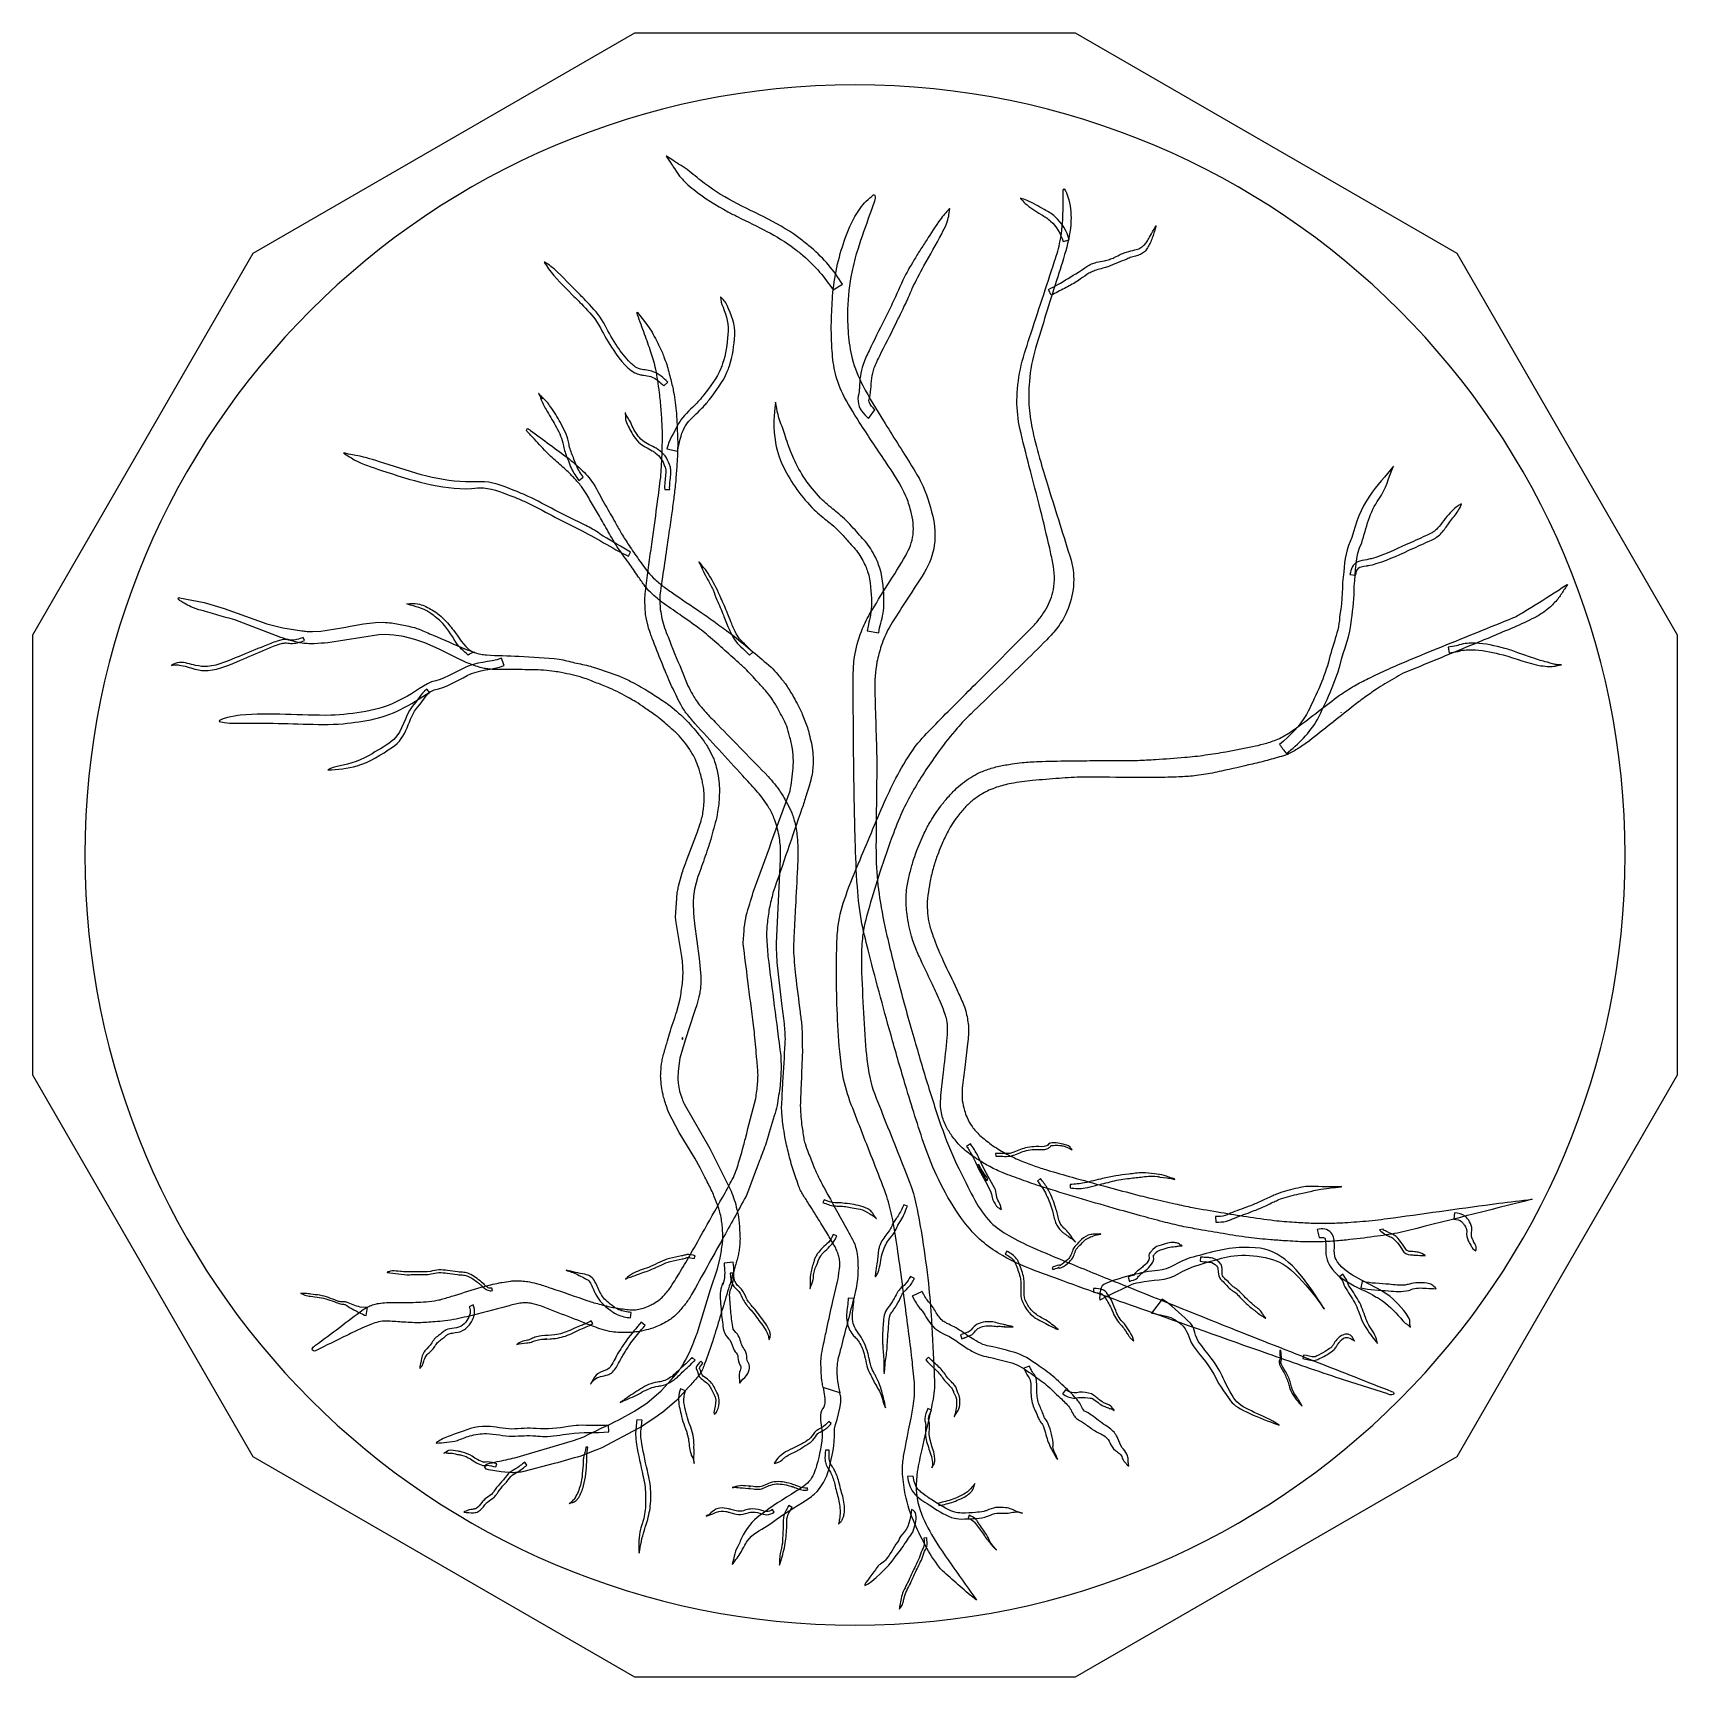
# Model space of a CAD drawing. Extents: x 5.1 to 86.3, y 5.1 to 86.3.
import ezdxf

# ---------------------------------------------------------------- set-up
doc = ezdxf.new("R2010")
doc.units = 0
doc.layers.add('View004', color=7, linetype='CONTINUOUS')

msp = doc.modelspace()

# ---------------------------------------------------------------- linework, layer by layer
at = {"layer": 'View004', "color": 7}
for p, q in [((16.003291, 75.39919), (34.831293, 86.270189)), ((34.831293, 86.270189), (56.571293, 86.270189)), ((56.571293, 86.270189), (75.399291, 75.39919)), ((5.132292, 56.571188), (16.003291, 75.39919)), ((75.399291, 75.39919), (86.270293, 56.571188)), ((5.132292, 34.830789), (5.132292, 56.571188)), ((86.270293, 56.571188), (86.270293, 34.830789)), ((16.003291, 16.002689), (5.132292, 34.830789)), ((86.270293, 34.830789), (75.399291, 16.002689)), ((34.831293, 5.132289), (16.003291, 16.002689)), ((75.399291, 16.002689), (56.571293, 5.132289)), ((56.571293, 5.132289), (34.831293, 5.132289))]:
    msp.add_line(p, q, dxfattribs=at)
at = {"layer": 'View004', "color": 1}
for p, q in [((36.396163, 80.190309), (36.385462, 80.179551)), ((36.385462, 80.179551), (36.385462, 80.179551)), ((46.655752, 78.274359), (46.655752, 78.274359)), ((53.865015, 78.111188), (53.860303, 78.103611)), ((53.860303, 78.103611), (53.860303, 78.103611)), ((56.025087, 78.575686), (56.025126, 78.575687)), ((50.382198, 77.593452), (50.36848, 77.599912)), ((50.36848, 77.599912), (50.36848, 77.599912)), ((60.54505, 76.721703), (60.545048, 76.721702)), ((55.965559, 75.974937), (56.277614, 76.057277)), ((56.277614, 76.057277), (56.277587, 76.057275)), ((30.373009, 74.9628), (30.366625, 74.956492)), ((30.366625, 74.956492), (30.366625, 74.956492)), ((44.621065, 73.585312), (45.088256, 73.864963)), ((45.088256, 73.864963), (45.088269, 73.864964)), ((39.06972, 73.245245), (39.061778, 73.241141)), ((39.061778, 73.241141), (39.061778, 73.241141)), ((34.948512, 72.483812), (34.960363, 72.47639)), ((34.960363, 72.47639), (35.423487, 71.87225)), ((35.423487, 71.87225), (35.684737, 71.495218)), ((36.269464, 68.848417), (36.460505, 69.029553)), ((36.460505, 69.029553), (36.460536, 69.029576)), ((30.09677, 68.474236), (30.089322, 68.469296)), ((30.089322, 68.469296), (30.089322, 68.469296)), ((34.372858, 67.516954), (34.364088, 67.515207)), ((34.364088, 67.515207), (34.364088, 67.515207)), ((46.374988, 67.242467), (46.68541, 67.666119)), ((46.68541, 67.666119), (46.685419, 67.666119)), ((29.68785, 66.653185), (29.687863, 66.653187)), ((36.419538, 65.74599), (36.94452, 65.634863)), ((32.069703, 64.184612), (32.291307, 64.345342)), ((32.291307, 64.345342), (32.291326, 64.345315)), ((36.311152, 63.732103), (36.555805, 63.743009)), ((36.555805, 63.743009), (36.555839, 63.74301)), ((75.63072, 63.022213), (75.62388, 63.027989)), ((75.62388, 63.027989), (75.62388, 63.027989)), ((34.521463, 60.4481), (34.626378, 60.645922)), ((34.626378, 60.645922), (34.626353, 60.645926)), ((38.007755, 60.160167), (38.000307, 60.155303)), ((38.000307, 60.155303), (38.000307, 60.155303)), ((70.12231, 59.543021), (70.400207, 59.509756)), ((70.400207, 59.509756), (70.400213, 59.509748)), ((80.839422, 59.044282), (80.852781, 59.047246)), ((80.852781, 59.047246), (80.858718, 59.045766)), ((12.359281, 58.395671), (12.35927, 58.39561)), ((12.35927, 58.39561), (13.592785, 58.153657)), ((13.327093, 57.806348), (12.923343, 57.954786)), ((13.592785, 58.153657), (14.576926, 57.868657)), ((14.576926, 57.868657), (16.671379, 57.114594)), ((23.589091, 58.089792), (23.589091, 58.089756)), ((36.066235, 58.27686), (36.094438, 57.812251)), ((17.374301, 56.441886), (15.092014, 57.301661)), ((16.671379, 57.114594), (17.46552, 56.918657)), ((17.46552, 56.918657), (18.405129, 56.764282)), ((20.991322, 57.020273), (21.451066, 57.102719)), ((21.451066, 57.102719), (22.046301, 57.172485)), ((22.046301, 57.172485), (22.417394, 57.188813)), ((22.834503, 57.156156), (23.600441, 57.01514)), ((35.490311, 56.985454), (35.404218, 57.338735)), ((18.528784, 56.286691), (18.471085, 56.429403)), ((18.471085, 56.429403), (18.471127, 56.42939)), ((18.932082, 56.722725), (19.349192, 56.746475)), ((22.209592, 56.571311), (19.689124, 56.172015)), ((22.513888, 56.58319), (22.209592, 56.571311)), ((22.94881, 56.554987), (22.513888, 56.58319)), ((23.987873, 56.335296), (23.419358, 56.480765)), ((24.476233, 56.167561), (23.987873, 56.335296)), ((25.185763, 55.863265), (24.476233, 56.167561)), ((46.30988, 56.765171), (46.87278, 56.668133)), ((46.87278, 56.668133), (46.872772, 56.668133)), ((28.250977, 55.410746), (28.250977, 55.410756)), ((40.489989, 55.562097), (40.652853, 55.707989)), ((40.652853, 55.707989), (40.652842, 55.707929)), ((74.978366, 55.95783), (75.025949, 55.684398)), ((75.025949, 55.684398), (75.025943, 55.684399)), ((11.977214, 55.063303), (11.980254, 55.05492)), ((11.980254, 55.05492), (11.980254, 55.05492)), ((37.13191, 54.845629), (37.457095, 54.053813)), ((80.558009, 55.084549), (80.557226, 55.092187)), ((80.557226, 55.092187), (80.557226, 55.092187)), ((24.564766, 53.888174), (24.564766, 53.888174)), ((69.69325, 52.725298), (69.69325, 52.725298)), ((37.548989, 50.89973), (37.347247, 51.193423)), ((38.50505, 50.90842), (38.677237, 50.564046)), ((66.986888, 50.705978), (66.986888, 50.705978)), ((38.947392, 49.611077), (38.994892, 49.231077)), ((38.994892, 49.231077), (39.009735, 48.883733)), ((41.392186, 48.128188), (41.104217, 48.548267)), ((42.363746, 48.217726), (42.530688, 47.898111)), ((38.922601, 47.839347), (38.880596, 47.565608)), ((41.83008, 41.350533), (42.03047, 45.48897)), ((36.998418, 44.166392), (37.170606, 44.825454)), ((37.952862, 44.638421), (37.786612, 44.020921)), ((37.786612, 44.020921), (37.733176, 43.670609)), ((36.848493, 42.640455), (36.9049, 43.578579)), ((37.715362, 43.280218), (37.750983, 42.567718)), ((36.869271, 42.36733), (36.848493, 42.640455)), ((37.785122, 42.300531), (38.01669, 40.600923)), ((38.01669, 40.600923), (38.095362, 39.716236)), ((37.183956, 39.348111), (37.213642, 39.946314)), ((42.098753, 38.378814), (41.862737, 40.390143)), ((38.093842, 39.453502), (38.076028, 39.100221)), ((36.910831, 37.982486), (37.071143, 38.597018)), ((37.769529, 37.929235), (37.314542, 36.561939)), ((37.314542, 36.561939), (37.054777, 35.672799)), ((37.192866, 36.691111), (37.18544, 36.69108)), ((37.206226, 36.686627), (37.192866, 36.691111)), ((36.97462, 35.031549), (36.953842, 34.707955)), ((37.054777, 35.672799), (36.97462, 35.031549)), ((37.270012, 33.426939), (38.533215, 31.213737)), ((37.022163, 32.01233), (36.520444, 32.984596)), ((37.80146, 30.740221), (37.022163, 32.01233)), ((38.533215, 31.213737), (39.587121, 29.116315)), ((51.210734, 31.322129), (51.210723, 31.322158)), ((51.401916, 31.445721), (51.210734, 31.322129)), ((52.641312, 30.967533), (52.64344, 30.836415)), ((52.64344, 30.836415), (52.643403, 30.836542)), ((56.407031, 31.152118), (56.413947, 31.160326)), ((56.413947, 31.160326), (56.413947, 31.160326)), ((38.059291, 30.262601), (37.80146, 30.740221)), ((42.800913, 29.716905), (42.61384, 30.265221)), ((51.80985, 30.422444), (51.746268, 30.390098)), ((51.746268, 30.390098), (51.746274, 30.390151)), ((52.238864, 29.690321), (52.230155, 29.696553)), ((52.230155, 29.696553), (52.230155, 29.696553)), ((54.699084, 29.61162), (54.699068, 29.611597)), ((54.849418, 29.736019), (54.699084, 29.61162)), ((56.313924, 29.278807), (56.3139, 29.278822)), ((56.317192, 29.439283), (56.313924, 29.278807)), ((61.482654, 29.695682), (61.485466, 29.706041)), ((61.485466, 29.706041), (61.485466, 29.706041)), ((69.7044, 29.32602), (69.703716, 29.336721)), ((69.703716, 29.336721), (69.703716, 29.336721)), ((44.11949, 28.553716), (44.119481, 28.553691)), ((44.178534, 28.690485), (44.11949, 28.553716)), ((48.115763, 28.439086), (48.115755, 28.439098)), ((48.284876, 28.36497), (48.115763, 28.439086)), ((39.928529, 27.951081), (39.971575, 27.689831)), ((46.747942, 27.757044), (46.756028, 27.764112)), ((46.756028, 27.764112), (46.756028, 27.764112)), ((52.915988, 28.212429), (52.924356, 28.219117)), ((52.924356, 28.219117), (52.924356, 28.219117)), ((63.497316, 27.855571), (63.502408, 27.587048)), ((63.502408, 27.587048), (63.502385, 27.587057)), ((75.258142, 27.724526), (75.258139, 27.724538)), ((75.285973, 28.041178), (75.258142, 27.724526)), ((44.802491, 26.906106), (44.626271, 26.967894)), ((44.626271, 26.967894), (44.626275, 26.967878)), ((57.830631, 26.994946), (57.830028, 27.001254)), ((57.830028, 27.001254), (57.830028, 27.001254)), ((68.504024, 27.226125), (68.607738, 26.823833)), ((68.607738, 26.823833), (68.607743, 26.823854)), ((71.769794, 27.230895), (71.588829, 27.198028)), ((53.1169, 26.004221), (53.116878, 26.004184)), ((53.192307, 26.148337), (53.1169, 26.004221)), ((56.57219, 26.610729), (56.579934, 26.618177)), ((56.579934, 26.618177), (56.579934, 26.618177)), ((61.840162, 26.413345), (61.841986, 26.419425)), ((61.841986, 26.419425), (61.841986, 26.419425)), ((76.335491, 26.172578), (76.344795, 26.177898)), ((76.344795, 26.177898), (76.344795, 26.177898)), ((31.451377, 25.218942), (31.448337, 25.208644)), ((31.448337, 25.208644), (31.448337, 25.208644)), ((37.769241, 25.786252), (37.819591, 25.92127)), ((37.819591, 25.92127), (37.819558, 25.921252)), ((38.567393, 24.254987), (38.908799, 25.273269)), ((38.908799, 25.273269), (39.048331, 25.822487)), ((39.243086, 25.559774), (39.24307, 25.559773)), ((39.696153, 25.616098), (39.243086, 25.559774)), ((55.428333, 25.344036), (55.471167, 25.245318)), ((55.471167, 25.245318), (55.471111, 25.245316)), ((62.734767, 25.650604), (62.734745, 25.650601)), ((62.757194, 25.858431), (62.734767, 25.650604)), ((66.735004, 25.879831), (66.735004, 25.879831)), ((73.84231, 25.925089), (73.844286, 25.931093)), ((73.844286, 25.931093), (73.844286, 25.931093)), ((22.613011, 25.110692), (22.613615, 25.105372)), ((22.613615, 25.105372), (22.613615, 25.105372)), ((34.36852, 24.777312), (34.37194, 24.771992)), ((34.37194, 24.771992), (34.37194, 24.771992)), ((39.719966, 25.060247), (39.547462, 25.064047)), ((39.547462, 25.064047), (39.547512, 25.064005)), ((44.605869, 23.686472), (44.837431, 24.648347)), ((46.701377, 24.894918), (46.711576, 24.891574)), ((46.711576, 24.891574), (46.711576, 24.891574)), ((48.630596, 24.803529), (48.439784, 24.898099)), ((48.439784, 24.898099), (48.439813, 24.898099)), ((59.176124, 24.875579), (59.24229, 24.6617)), ((59.24229, 24.6617), (59.242255, 24.661677)), ((69.775934, 25.01097), (69.611764, 24.88892)), ((69.611764, 24.88892), (69.611767, 24.888946)), ((70.731485, 24.651627), (70.658471, 24.334711)), ((18.357007, 24.071888), (18.355563, 24.065732)), ((18.355563, 24.065732), (18.355563, 24.065732)), ((27.788058, 24.327709), (27.787981, 24.327692)), ((27.819225, 24.20682), (27.788058, 24.327709)), ((37.909776, 22.092252), (38.567393, 24.254987)), ((43.477549, 24.313687), (43.488045, 24.311559)), ((43.488045, 24.311559), (43.488045, 24.311559)), ((45.36412, 23.832414), (45.364114, 23.832414)), ((45.649172, 23.819266), (45.36412, 23.832414)), ((48.526723, 23.933417), (48.526711, 23.933392)), ((49.008291, 24.161717), (48.526723, 23.933417)), ((57.469222, 24.310247), (57.462534, 24.121118)), ((57.462534, 24.121118), (57.46255, 24.121071)), ((60.854999, 23.788441), (60.331644, 23.095604)), ((70.658471, 24.334711), (70.658469, 24.334728)), ((74.371322, 24.294994), (74.376262, 24.304501)), ((74.376262, 24.304501), (74.376262, 24.304501)), ((21.649167, 23.364628), (21.280364, 23.394046)), ((21.573874, 22.971044), (21.649167, 23.364628)), ((26.659211, 23.412188), (26.659189, 23.412202)), ((26.852082, 23.50125), (26.659211, 23.412188)), ((34.626736, 22.861185), (34.657106, 23.124861)), ((34.657106, 23.124861), (34.65712, 23.124874)), ((65.964601, 22.839709), (65.969009, 22.844269)), ((65.969009, 22.844269), (65.969009, 22.844269)), ((32.759223, 22.582313), (32.687243, 22.707858)), ((32.687243, 22.707858), (32.687309, 22.707775)), ((35.152791, 22.648432), (35.152786, 22.648433)), ((35.341075, 22.490913), (35.152791, 22.648432)), ((50.906804, 22.016117), (50.974877, 21.825428)), ((53.499429, 22.413247), (53.500873, 22.423887)), ((53.500873, 22.423887), (53.500873, 22.423887)), ((55.722018, 22.281104), (55.725514, 22.286424)), ((55.725514, 22.286424), (55.725514, 22.286424)), ((73.099369, 22.396915), (73.10899, 22.401627)), ((73.10899, 22.401627), (73.10899, 22.401627)), ((29.01291, 21.550206), (29.015418, 21.54443)), ((29.015418, 21.54443), (29.015418, 21.54443)), ((37.335323, 20.766705), (37.550557, 21.188267)), ((41.453893, 21.786425), (41.460049, 21.785209)), ((41.460049, 21.785209), (41.460049, 21.785209)), ((50.974877, 21.825428), (50.974831, 21.825361)), ((59.452703, 21.723766), (59.458023, 21.727262)), ((59.458023, 21.727262), (59.458023, 21.727262)), ((66.721419, 21.251838), (66.662116, 21.24895)), ((66.662116, 21.24895), (66.662145, 21.248943)), ((70.352532, 21.715577), (70.357016, 21.719985)), ((70.357016, 21.719985), (70.357016, 21.719985)), ((71.478072, 21.595053), (71.487572, 21.599993)), ((71.487572, 21.599993), (71.487572, 21.599993)), ((24.223769, 20.367437), (24.228709, 20.365309)), ((24.228709, 20.365309), (24.228709, 20.365309)), ((37.673774, 20.900749), (37.673743, 20.90078)), ((37.806493, 20.779202), (37.673774, 20.900749)), ((38.086033, 20.726542), (38.086039, 20.726558)), ((38.198382, 20.618528), (38.086033, 20.726542)), ((49.192223, 20.782954), (49.19219, 20.782929)), ((49.336287, 20.919548), (49.192223, 20.782954)), ((54.039195, 20.381004), (54.039176, 20.381014)), ((54.310122, 20.480144), (54.039195, 20.381004)), ((67.795951, 20.847842), (67.79595, 20.847881)), ((67.833221, 21.024544), (67.795951, 20.847842)), ((32.655309, 19.604837), (32.6643, 19.598985)), ((32.6643, 19.598985), (32.6643, 19.598985)), ((36.131494, 19.261549), (36.634697, 19.807799)), ((36.634697, 19.807799), (36.971651, 20.202642)), ((39.999711, 19.650422), (40.016902, 19.645482)), ((40.016902, 19.645482), (40.016902, 19.645482)), ((47.1358, 20.111218), (47.146516, 20.110816)), ((47.146516, 20.110816), (47.146516, 20.110816)), ((34.113883, 18.695762), (34.116847, 18.690138)), ((34.116847, 18.690138), (34.116847, 18.690138)), ((35.424932, 18.652955), (36.131494, 19.261549)), ((36.897432, 18.789519), (36.217588, 18.213581)), ((37.495905, 19.451316), (36.897432, 18.789519)), ((37.084098, 19.360196), (37.084109, 19.360255)), ((37.335004, 19.255922), (37.084098, 19.360196)), ((44.958648, 19.165933), (44.129323, 19.425452)), ((44.958648, 19.165933), (44.129323, 19.425452)), ((55.944273, 19.108901), (55.944258, 19.108914)), ((56.092628, 19.312339), (55.944273, 19.108901)), ((64.463332, 18.808179), (64.463332, 18.808179)), ((34.048917, 17.830611), (34.816338, 18.256627)), ((35.934073, 18.004285), (35.280947, 17.560456)), ((38.750868, 18.105411), (38.756644, 18.102827)), ((38.756644, 18.102827), (38.756644, 18.102827)), ((47.202351, 18.413074), (47.212687, 18.415962)), ((47.212687, 18.415962), (47.212687, 18.415962)), ((49.302546, 18.381941), (49.302641, 18.381978)), ((49.470519, 18.297482), (49.302546, 18.381941)), ((50.599395, 17.999226), (50.605247, 17.996794)), ((50.605247, 17.996794), (50.605247, 17.996794)), ((58.491095, 18.296436), (58.497707, 18.30488)), ((58.497707, 18.30488), (58.497707, 18.30488)), ((67.756333, 18.512729), (67.761425, 18.516453)), ((67.761425, 18.516453), (67.761425, 18.516453)), ((34.992979, 17.392722), (33.214697, 16.454597)), ((33.53936, 17.56714), (33.539334, 17.567126)), ((33.556293, 17.238716), (33.53936, 17.56714)), ((34.933763, 17.835802), (34.933752, 17.835745)), ((35.192796, 17.811444), (34.933763, 17.835802)), ((44.411256, 17.746128), (44.411291, 17.746137)), ((44.530848, 17.645148), (44.411256, 17.746128)), ((25.035894, 16.69359), (25.041746, 16.67668)), ((25.041746, 16.67668), (25.041746, 16.67668)), ((28.912979, 15.95733), (31.803058, 16.807877)), ((31.803058, 16.807877), (32.313683, 16.991939)), ((32.870323, 16.307644), (32.165245, 16.040456)), ((32.422861, 16.478833), (32.422895, 16.478835)), ((32.51073, 16.472145), (32.422861, 16.478833)), ((44.429953, 16.328971), (44.244671, 16.336951)), ((44.244671, 16.336951), (44.244685, 16.336922)), ((25.407239, 16.1811), (25.409671, 16.175248)), ((25.409671, 16.175248), (25.409671, 16.175248)), ((27.97553, 15.505327), (28.019663, 15.658664)), ((28.019663, 15.658664), (28.019651, 15.658662)), ((30.850876, 15.667142), (29.367198, 15.276004)), ((29.408263, 15.735898), (29.408157, 15.73587)), ((29.512979, 15.586503), (29.408263, 15.735898)), ((37.760253, 15.676131), (37.770848, 15.677727)), ((37.770848, 15.677727), (37.770848, 15.677727)), ((41.718761, 15.687437), (41.723169, 15.681281)), ((41.723169, 15.681281), (41.723169, 15.681281)), ((49.492765, 15.469634), (49.498541, 15.467126)), ((49.498541, 15.467126), (49.498541, 15.467126)), ((55.690051, 15.864494), (55.69968, 15.869206)), ((55.69968, 15.869206), (55.69968, 15.869206)), ((59.202131, 15.553173), (59.21154, 15.558341)), ((59.21154, 15.558341), (59.21154, 15.558341)), ((28.239074, 15.262643), (27.615636, 15.354673)), ((28.80462, 15.215143), (28.239074, 15.262643)), ((48.573691, 15.051611), (48.294084, 15.034922)), ((48.294084, 15.034922), (48.294103, 15.034942)), ((51.622485, 14.685924), (51.615721, 14.689344)), ((51.615721, 14.689344), (51.615721, 14.689344)), ((39.639492, 14.497335), (39.640095, 14.492015)), ((39.640095, 14.492015), (39.640095, 14.492015)), ((43.343056, 14.471845), (43.343123, 14.471875)), ((43.376306, 14.375116), (43.343056, 14.471845)), ((26.398583, 13.270046), (26.400027, 13.26389)), ((26.400027, 13.26389), (26.400027, 13.26389)), ((31.601912, 13.695025), (31.60784, 13.686095)), ((31.60784, 13.686095), (31.60784, 13.686095)), ((38.358693, 13.071231), (38.361049, 13.066443)), ((38.361049, 13.066443), (38.361049, 13.066443)), ((41.714331, 13.269971), (41.630792, 13.398978)), ((41.630792, 13.398978), (41.630834, 13.39897)), ((42.443068, 13.605081), (42.442984, 13.605008)), ((42.605673, 13.506973), (42.443068, 13.605081)), ((49.813878, 13.721278), (49.838661, 13.593092)), ((49.838661, 13.593092), (49.838671, 13.593106)), ((51.34306, 13.120356), (51.278566, 12.976923)), ((53.957489, 13.218905), (53.960225, 13.229264)), ((53.960225, 13.229264), (53.960225, 13.229264)), ((44.894869, 12.703794), (44.901557, 12.700298)), ((44.901557, 12.700298), (44.901557, 12.700298)), ((51.278566, 12.976923), (51.278584, 12.976913)), ((49.242774, 12.010451), (49.10526, 11.993678)), ((49.10526, 11.993678), (49.105324, 11.993682)), ((52.680887, 11.402136), (52.686283, 11.407456)), ((52.686283, 11.407456), (52.686283, 11.407456)), ((35.047587, 11.256238), (35.058303, 11.255836)), ((35.058303, 11.255836), (35.058303, 11.255836)), ((41.975798, 10.664301), (41.983322, 10.663313)), ((41.983322, 10.663313), (41.983322, 10.663313)), ((46.192023, 9.651324), (46.192023, 9.651324)), ((47.877551, 8.492298), (47.883175, 8.48941)), ((47.883175, 8.48941), (47.883175, 8.48941))]:
    msp.add_line(p, q, dxfattribs=at)
at = {"layer": 'View004', "color": 3}
msp.add_line((7.701295, 45.701241), (7.701295, 45.701241), dxfattribs=at)
for points in [[(45.701294, 83.701239), (24.714475, 83.701239), (7.701296, 66.68806), (7.701295, 45.701241)], [(83.701293, 45.701241), (83.701292, 66.68806), (66.688113, 83.701239), (45.701294, 83.701239)], [(7.701295, 45.701241), (7.701295, 24.714421), (24.714474, 7.701243), (45.701294, 7.701243)], [(45.701294, 7.701243), (66.688114, 7.701243), (83.701293, 24.714421), (83.701293, 45.701241)]]:
    msp.add_open_spline(points, degree=3, dxfattribs=at)
at = {"layer": 'View004', "color": 1}
for points in [[(36.385462, 80.179551), (36.795929, 79.574653), (36.590474, 79.882035), (37.001525, 79.257201)], [(37.316429, 79.600525), (36.691866, 79.984726), (36.99853, 79.787992), (36.396163, 80.190309)], [(37.723246, 79.287402), (37.587641, 79.391776), (37.452035, 79.49615), (37.316429, 79.600525)], [(37.001525, 79.257201), (37.123417, 79.125401), (37.237877, 78.986315), (37.367203, 78.861801)], [(37.367203, 78.861801), (37.488623, 78.744901), (37.620896, 78.639666), (37.752414, 78.534256)], [(38.091058, 78.985019), (37.966257, 79.083082), (37.845851, 79.186608), (37.723246, 79.287402)], [(39.688795, 77.943306), (39.126574, 78.241941), (38.591629, 78.591686), (38.091058, 78.985019)], [(37.752414, 78.534256), (38.274013, 78.116196), (38.842768, 77.761249), (39.430189, 77.444)], [(43.057251, 76.064096), (42.027561, 76.84898), (40.830444, 77.351787), (39.688795, 77.943306)], [(45.88334, 77.513409), (46.061446, 77.77361), (46.273299, 78.013343), (46.525833, 78.203592)], [(46.685057, 78.053329), (46.608009, 77.806922), (46.515548, 77.565341), (46.431892, 77.321027)], [(46.525833, 78.203592), (46.56473, 78.230782), (46.601828, 78.287624), (46.655752, 78.274359)], [(46.655752, 78.274359), (46.711308, 78.2181), (46.698502, 78.125049), (46.685057, 78.053329)], [(53.860303, 78.103611), (53.940173, 78.021721), (54.015404, 77.935032), (54.099916, 77.857941)], [(54.19108, 78.003099), (54.084741, 78.045561), (53.973705, 78.075159), (53.865015, 78.111188)], [(55.031719, 77.55733), (54.750713, 77.704958), (54.487235, 77.884843), (54.19108, 78.003099)], [(55.825488, 76.005661), (55.961944, 76.679728), (55.970593, 77.370609), (55.972669, 78.055791)], [(55.967197, 78.510374), (55.971073, 78.540114), (55.985073, 78.587218), (56.025087, 78.575686)], [(55.972669, 78.055791), (55.972568, 78.207338), (55.969781, 78.358855), (55.967197, 78.510374)], [(56.025126, 78.575687), (56.120801, 78.460406), (56.162713, 78.313121), (56.212104, 78.174462)], [(56.212104, 78.174462), (56.333856, 77.793418), (56.373683, 77.389732), (56.357846, 76.991082)], [(39.430189, 77.444), (39.594128, 77.359129), (39.756907, 77.271979), (39.922009, 77.189388)], [(39.922009, 77.189388), (40.873785, 76.713269), (41.855799, 76.280068), (42.706423, 75.628453)], [(45.245564, 76.214352), (45.410702, 76.668305), (45.612819, 77.111864), (45.88334, 77.513409)], [(46.431892, 77.321027), (46.227987, 76.743178), (46.025019, 76.164914), (45.833174, 75.582938)], [(50.36848, 77.599912), (50.18766, 77.400052), (50.04878, 77.255321), (49.885631, 77.032747)], [(50.211573, 76.84658), (50.328619, 77.146689), (50.336194, 77.292154), (50.382198, 77.593452)], [(54.099916, 77.857941), (54.335821, 77.642749), (54.608705, 77.47485), (54.883336, 77.314897)], [(54.883336, 77.314897), (55.068176, 77.195832), (55.190461, 77.127936), (55.35401, 76.979259)], [(55.576811, 77.196736), (55.381595, 77.366536), (55.252178, 77.428586), (55.031719, 77.55733)], [(56.277587, 76.057275), (56.151121, 76.497387), (55.924697, 76.894144), (55.576811, 77.196736)], [(49.102261, 74.77564), (49.396976, 75.302509), (49.706892, 75.821596), (49.979963, 76.360353)], [(49.885631, 77.032747), (49.726536, 76.815706), (49.394666, 76.29167), (49.257175, 76.079517)], [(49.979963, 76.360353), (50.061126, 76.520482), (50.146341, 76.679326), (50.211573, 76.84658)], [(55.35401, 76.979259), (55.652301, 76.70809), (55.852649, 76.359818), (55.965559, 75.974937)], [(56.357846, 76.991082), (56.341301, 76.487906), (56.231094, 75.993286), (56.098167, 75.509482)], [(60.233617, 76.183485), (60.300732, 76.299451), (60.366564, 76.416173), (60.431157, 76.53356)], [(60.475478, 76.468539), (60.448726, 76.384194), (60.421905, 76.299868), (60.395126, 76.215531)], [(60.431157, 76.53356), (60.472584, 76.610623), (60.514011, 76.687687), (60.555439, 76.76475)], [(60.545048, 76.721702), (60.524254, 76.636657), (60.501097, 76.55226), (60.475478, 76.468539)], [(60.555439, 76.76475), (60.551943, 76.750401), (60.548523, 76.736052), (60.54505, 76.721703)], [(42.706423, 75.628453), (42.861322, 75.50434), (43.020658, 75.385569), (43.171121, 75.256115)], [(43.551276, 75.664396), (43.391028, 75.802924), (43.221925, 75.930863), (43.057251, 76.064096)], [(45.088269, 73.864964), (44.672436, 74.538851), (44.150434, 75.146445), (43.551276, 75.664396)], [(44.844791, 74.865544), (44.951491, 75.322627), (45.08515, 75.773237), (45.245564, 76.214352)], [(45.833174, 75.582938), (45.712622, 75.217394), (45.620848, 74.842735), (45.545437, 74.465452)], [(48.91326, 75.551109), (48.809176, 75.386057), (48.710219, 75.217828), (48.608699, 75.051187)], [(49.257175, 76.079517), (49.14288, 75.903158), (49.025359, 75.728872), (48.91326, 75.551109)], [(55.553344, 75.008593), (55.662583, 75.335487), (55.764375, 75.665907), (55.825488, 76.005661)], [(56.098167, 75.509482), (55.959624, 75.020502), (55.80067, 74.537649), (55.650339, 74.052231)], [(59.10591, 75.454747), (59.24177, 75.490984), (59.378592, 75.523436), (59.514892, 75.557953)], [(59.514892, 75.557953), (59.5981, 75.581946), (59.682471, 75.603401), (59.759146, 75.644902)], [(59.759146, 75.644902), (59.83206, 75.682234), (59.899374, 75.730749), (59.95798, 75.788059)], [(60.02997, 75.510452), (59.97335, 75.45672), (59.913635, 75.404875), (59.844423, 75.367952)], [(59.95798, 75.788059), (60.011446, 75.840332), (60.059629, 75.898365), (60.100858, 75.960764)], [(60.175439, 75.721234), (60.128653, 75.649824), (60.083468, 75.577148), (60.02997, 75.510452)], [(60.100858, 75.960764), (60.147924, 76.033261), (60.19032, 76.108697), (60.233617, 76.183485)], [(60.294189, 75.955765), (60.254608, 75.877588), (60.215022, 75.799411), (60.175439, 75.721234)], [(60.395126, 76.215531), (60.363099, 76.128312), (60.329454, 76.041723), (60.294189, 75.955765)], [(30.366625, 74.956492), (30.437845, 74.847873), (30.504182, 74.735893), (30.580282, 74.630635)], [(30.698183, 74.744036), (30.59431, 74.82326), (30.481401, 74.889879), (30.373009, 74.9628)], [(31.92567, 73.553316), (31.510122, 73.942579), (31.153058, 74.397108), (30.698183, 74.744036)], [(43.171121, 75.256115), (43.731962, 74.773579), (44.213006, 74.200693), (44.621065, 73.585312)], [(44.610479, 73.44193), (44.659287, 73.920688), (44.736602, 74.396607), (44.844791, 74.865544)], [(48.608699, 75.051187), (48.380721, 74.665479), (48.341752, 74.614485), (48.147678, 74.233164)], [(48.528588, 73.654471), (48.705921, 74.035055), (48.90704, 74.404111), (49.102261, 74.77564)], [(54.314976, 71.240009), (54.725063, 72.497091), (55.147553, 73.750106), (55.553344, 75.008593)], [(56.722783, 74.462485), (56.861819, 74.555011), (57.000856, 74.647537), (57.139892, 74.740062)], [(57.139892, 74.740062), (57.21609, 74.782615), (57.292288, 74.825167), (57.368485, 74.867719)], [(57.368485, 74.867719), (57.451151, 74.895869), (57.53427, 74.922606), (57.617861, 74.947875)], [(57.92985, 74.655528), (57.820908, 74.626306), (57.711961, 74.597092), (57.603017, 74.567874)], [(57.617861, 74.947875), (57.746591, 74.976542), (57.875744, 75.003272), (58.005282, 75.028032)], [(58.181923, 74.731156), (58.098545, 74.703788), (58.014535, 74.678534), (57.92985, 74.655528)], [(58.005282, 75.028032), (58.089037, 75.045991), (58.171276, 75.0699), (58.253173, 75.094828)], [(59.114111, 75.108187), (58.803381, 74.98251), (58.492652, 74.856833), (58.181923, 74.731156)], [(58.253173, 75.094828), (58.333256, 75.123343), (58.415563, 75.146485), (58.492157, 75.183891)], [(58.492157, 75.183891), (58.611452, 75.242685), (58.729114, 75.304704), (58.848407, 75.3635)], [(58.848407, 75.3635), (58.93349, 75.395952), (59.018752, 75.428351), (59.10591, 75.454747)], [(59.344422, 75.198788), (59.265331, 75.174764), (59.189925, 75.140739), (59.114111, 75.108187)], [(59.598017, 75.265531), (59.514969, 75.237867), (59.429731, 75.218008), (59.344422, 75.198788)], [(59.844423, 75.367952), (59.762288, 75.333813), (59.680152, 75.299674), (59.598017, 75.265531)], [(30.580282, 74.630635), (30.915721, 74.166661), (31.337272, 73.772538), (31.735725, 73.364722)], [(45.545437, 74.465452), (45.426152, 73.863272), (45.356389, 73.251214), (45.338299, 72.637558)], [(48.147678, 74.233164), (47.928503, 73.802524), (47.754208, 73.351082), (47.542626, 72.916818)], [(55.650339, 74.052231), (55.298929, 72.940823), (54.948475, 71.829064), (54.61137, 70.713222)], [(55.247314, 73.608969), (55.402679, 73.688631), (55.558043, 73.768292), (55.713408, 73.847953)], [(55.713408, 73.847953), (56.049866, 74.052797), (56.386324, 74.257641), (56.722783, 74.462485)], [(56.414128, 73.863852), (56.317797, 73.808532), (56.218711, 73.758168), (56.12087, 73.70559)], [(56.722783, 74.052796), (56.621589, 73.987102), (56.51919, 73.923203), (56.414128, 73.863852)], [(57.142861, 74.345217), (57.002835, 74.247744), (56.862809, 74.15027), (56.722783, 74.052796)], [(57.356611, 74.463967), (57.283689, 74.427442), (57.211307, 74.389731), (57.142861, 74.345217)], [(57.603017, 74.567874), (57.520881, 74.533241), (57.438746, 74.4986), (57.356611, 74.463967)], [(31.735725, 73.364722), (32.038017, 73.060293), (32.005687, 73.094998), (32.29766, 72.79272)], [(32.491068, 72.977761), (32.229262, 73.249714), (32.196177, 73.280875), (31.92567, 73.553316)], [(39.061778, 73.241141), (39.085969, 73.068855), (39.10481, 72.89749), (39.187946, 72.740381)], [(39.386952, 72.824439), (39.316576, 72.99428), (39.198739, 73.120304), (39.06972, 73.245245)], [(44.540567, 72.188889), (44.553479, 72.607028), (44.573878, 73.025157), (44.610479, 73.44193)], [(48.242981, 73.013653), (48.297975, 73.134804), (48.470499, 73.529807), (48.528588, 73.654471)], [(55.373485, 73.321), (55.331427, 73.41699), (55.289371, 73.512979), (55.247314, 73.608969)], [(55.471084, 73.364784), (55.438852, 73.349652), (55.408855, 73.328236), (55.373485, 73.321)], [(56.12087, 73.70559), (55.904885, 73.590826), (55.688665, 73.476499), (55.471084, 73.364784)], [(32.29766, 72.79272), (32.579231, 72.50121), (32.862686, 72.206848), (33.061823, 71.850056)], [(33.296486, 71.973273), (33.085621, 72.351714), (32.789323, 72.667948), (32.491068, 72.977761)], [(34.97078, 72.365062), (34.958164, 72.403457), (34.944742, 72.442722), (34.948512, 72.483812)], [(35.320594, 71.398098), (35.203872, 71.720377), (35.08737, 72.042735), (34.97078, 72.365062)], [(39.187946, 72.740381), (39.358467, 72.306676), (39.485902, 71.853469), (39.427974, 71.382992)], [(39.769605, 71.354167), (39.793895, 71.874486), (39.596326, 72.359136), (39.386952, 72.824439)], [(45.338299, 72.637558), (45.325584, 72.229862), (45.334195, 71.821501), (45.368912, 71.415009)], [(47.542626, 72.916818), (47.414451, 72.651685), (47.289203, 72.385129), (47.158921, 72.121025)], [(47.686761, 71.853045), (47.947505, 72.399267), (47.817304, 72.13198), (48.076923, 72.655122)], [(48.076923, 72.655122), (48.132274, 72.774632), (48.18854, 72.893724), (48.242981, 73.013653)], [(33.061823, 71.850056), (33.258597, 71.480933), (33.453121, 71.11027), (33.681891, 70.75948)], [(33.899661, 70.905916), (33.67389, 71.247551), (33.484273, 71.610044), (33.296486, 71.973273)], [(35.684737, 71.495218), (35.759088, 71.359913), (35.832298, 71.224), (35.903174, 71.086838)], [(44.563109, 70.718701), (44.533142, 71.20811), (44.524843, 71.698784), (44.540567, 72.188889)], [(45.368912, 71.415009), (45.400642, 71.006744), (45.461435, 70.599976), (45.560511, 70.202483)], [(47.158921, 72.121025), (46.905496, 71.607294), (46.631377, 71.103789), (46.393353, 70.582438)], [(46.920744, 70.337267), (47.162219, 70.849472), (47.436295, 71.345383), (47.686761, 71.853045)], [(33.681891, 70.75948), (33.977102, 70.319669), (34.354234, 69.745418), (34.836932, 69.495463)], [(34.527116, 70.083865), (34.287738, 70.336507), (34.093415, 70.618311), (33.899661, 70.905916)], [(35.632431, 70.521817), (35.529159, 70.814152), (35.427225, 71.106963), (35.320594, 71.398098)], [(35.903174, 71.086838), (35.99433, 70.905898), (36.081997, 70.723202), (36.170128, 70.540766)], [(39.427974, 71.382992), (39.382358, 70.900616), (39.331194, 70.415691), (39.168081, 69.956001)], [(39.50419, 69.833576), (39.674338, 70.324084), (39.731172, 70.839566), (39.769605, 71.354167)], [(44.70459, 69.584835), (44.627467, 69.95832), (44.584009, 70.338085), (44.563109, 70.718701)], [(53.861235, 69.668134), (53.974237, 70.202319), (54.146764, 70.721298), (54.314976, 71.240009)], [(54.61137, 70.713222), (54.452184, 70.178441), (54.354147, 69.626259), (54.305397, 69.070755)], [(34.933336, 69.746099), (34.775459, 69.833417), (34.650435, 69.95371), (34.527116, 70.083865)], [(35.752077, 70.126452), (35.712231, 70.258245), (35.673571, 70.390441), (35.632431, 70.521817)], [(35.874764, 69.666468), (35.838603, 69.821019), (35.797219, 69.974293), (35.752077, 70.126452)], [(36.170128, 70.540766), (36.206372, 70.455755), (36.241195, 70.370174), (36.273051, 70.283414)], [(36.273051, 70.283414), (36.31878, 70.159547), (36.363915, 70.035455), (36.409113, 69.911391)], [(36.409113, 69.911391), (36.483167, 69.664636), (36.54571, 69.414642), (36.613275, 69.166075)], [(39.168081, 69.956001), (39.138342, 69.873515), (39.112882, 69.78936), (39.078867, 69.708544)], [(39.401232, 69.553511), (39.440167, 69.645038), (39.469868, 69.740221), (39.50419, 69.833576)], [(45.560511, 70.202483), (45.680322, 69.735573), (45.879106, 69.294051), (46.093211, 68.863823)], [(46.103364, 69.905087), (45.975954, 69.534944), (45.926323, 69.15214), (45.92213, 68.762033)], [(46.393353, 70.582438), (46.284858, 70.346114), (46.188018, 70.151011), (46.103364, 69.905087)], [(46.651477, 69.739129), (46.717642, 69.916251), (46.842076, 70.170289), (46.920744, 70.337267)], [(34.836932, 69.495463), (34.910234, 69.457509), (34.991885, 69.438501), (35.06936, 69.410018)], [(35.116555, 69.67171), (35.055481, 69.696509), (34.991016, 69.714202), (34.933336, 69.746099)], [(35.06936, 69.410018), (35.137046, 69.397561), (35.204452, 69.383433), (35.272426, 69.372641)], [(35.742577, 69.550324), (35.550352, 69.622197), (35.318766, 69.636079), (35.116555, 69.67171)], [(35.272426, 69.372641), (35.386931, 69.354462), (35.517424, 69.349263), (35.628398, 69.310161)], [(35.628398, 69.310161), (35.883528, 69.22028), (36.082923, 69.037201), (36.269464, 68.848417)], [(36.460536, 69.029576), (36.252732, 69.244822), (36.02709, 69.443938), (35.742577, 69.550324)], [(35.963642, 69.136632), (35.935081, 69.313416), (35.908359, 69.49055), (35.874764, 69.666468)], [(36.057343, 68.511625), (36.026928, 68.720085), (35.998162, 68.928797), (35.963642, 69.136632)], [(36.613275, 69.166075), (36.64119, 69.05899), (36.662873, 68.950369), (36.688173, 68.842641)], [(39.078867, 69.708544), (38.87751, 69.230162), (38.561509, 68.810174), (38.241942, 68.405972)], [(38.519344, 68.180137), (38.856236, 68.606427), (39.187107, 69.050137), (39.401232, 69.553511)], [(45.09731, 68.463227), (44.917755, 68.817701), (44.781881, 69.194733), (44.70459, 69.584835)], [(46.486399, 68.695068), (46.495611, 69.051023), (46.525957, 69.403137), (46.651477, 69.739129)], [(53.694633, 68.12594), (53.693645, 68.644158), (53.7563, 69.161138), (53.861235, 69.668134)], [(54.305397, 69.070755), (54.26574, 68.640116), (54.261324, 68.206165), (54.299089, 67.775233)], [(30.488609, 68.06622), (29.821334, 68.788596), (30.672058, 67.774863), (30.09677, 68.474236)], [(30.089322, 68.469296), (30.442686, 67.806531), (29.985784, 68.695702), (30.309104, 67.949198)], [(36.098489, 68.114958), (36.08658, 68.247359), (36.070947, 68.379392), (36.057343, 68.511625)], [(36.688173, 68.842641), (36.708845, 68.743778), (36.732063, 68.645378), (36.751147, 68.546228)], [(36.751147, 68.546228), (36.776592, 68.374747), (36.801953, 68.203254), (36.823597, 68.031245)], [(38.241942, 68.405972), (38.0878, 68.215616), (38.060864, 68.174055), (37.893503, 67.999338)], [(38.143028, 67.74549), (38.321196, 67.929118), (38.355372, 67.979745), (38.519344, 68.180137)], [(45.914262, 67.067333), (45.627396, 67.523786), (45.338293, 67.980347), (45.09731, 68.463227)], [(45.902864, 68.57591), (45.879342, 68.410506), (45.832769, 68.269868), (45.85129, 68.097705)], [(45.92213, 68.762033), (45.915746, 68.699994), (45.911657, 68.637661), (45.902864, 68.57591)], [(46.093211, 68.863823), (46.392953, 68.264227), (46.747609, 67.694451), (47.102196, 67.126285)], [(46.397989, 68.071087), (46.376731, 68.134996), (46.412771, 68.248506), (46.425295, 68.309082)], [(46.425295, 68.309082), (46.466411, 68.507879), (46.456797, 68.469839), (46.486399, 68.695068)], [(30.309104, 67.949198), (30.349947, 67.854901), (30.404452, 67.767071), (30.455684, 67.677993)], [(30.455684, 67.677993), (30.604613, 67.419054), (30.770472, 67.169523), (30.911638, 66.905934)], [(30.677849, 67.822463), (30.617125, 67.905489), (30.558405, 67.990659), (30.488609, 68.06622)], [(31.160831, 67.044501), (31.010821, 67.310989), (30.858631, 67.575291), (30.677849, 67.822463)], [(34.364088, 67.515207), (34.366444, 67.475922), (34.368876, 67.43664), (34.371232, 67.397356)], [(34.371232, 67.397356), (34.373056, 67.294668), (34.367964, 67.234966), (34.396616, 67.13351)], [(34.410767, 67.408749), (34.398136, 67.444818), (34.385497, 67.480888), (34.372858, 67.516954)], [(34.547347, 67.199318), (34.50617, 67.271776), (34.455401, 67.338364), (34.410767, 67.408749)], [(36.164662, 67.30003), (36.146027, 67.571939), (36.12455, 67.843656), (36.098489, 68.114958)], [(36.823597, 68.031245), (36.847834, 67.849177), (36.870041, 67.666848), (36.891534, 67.484437)], [(36.891534, 67.484437), (36.90399, 67.299192), (36.917609, 67.113956), (36.922413, 66.928314)], [(37.893503, 67.999338), (37.62991, 67.724159), (37.333502, 67.478345), (37.107499, 67.168875)], [(37.406549, 66.98234), (37.622667, 67.263864), (37.896985, 67.491906), (38.143028, 67.74549)], [(41.784211, 68.048156), (41.784211, 68.048156), (41.675746, 67.198214), (41.699606, 66.772845)], [(42.106613, 66.839583), (41.918142, 67.20474), (41.856193, 67.653903), (41.784211, 68.048156)], [(45.85129, 68.097705), (45.8936, 67.704404), (46.100519, 67.501011), (46.374988, 67.242467)], [(46.685419, 67.666119), (46.570034, 67.798271), (46.454885, 67.900017), (46.397989, 68.071087)], [(53.838757, 66.74105), (53.743838, 67.196108), (53.688395, 67.66062), (53.694633, 68.12594)], [(54.299089, 67.775233), (54.330598, 67.383233), (54.392712, 66.993989), (54.471681, 66.608906)], [(29.506758, 66.620529), (29.484764, 66.665293), (29.504326, 66.735697), (29.560194, 66.740764)], [(29.881744, 66.213805), (29.756749, 66.349379), (29.631754, 66.484954), (29.506758, 66.620529)], [(29.560194, 66.740764), (29.602746, 66.711572), (29.645298, 66.68238), (29.68785, 66.653185)], [(29.687863, 66.653187), (30.317238, 66.189567), (30.946612, 65.725948), (31.575987, 65.262328)], [(30.911638, 66.905934), (31.067064, 66.629764), (31.212139, 66.346789), (31.282376, 66.035411)], [(31.560985, 66.09183), (31.484846, 66.43209), (31.327672, 66.741239), (31.160831, 67.044501)], [(34.396616, 67.13351), (34.465259, 66.890643), (34.626503, 66.668057), (34.733115, 66.442117)], [(34.883538, 66.544498), (34.749148, 66.749716), (34.667763, 66.987412), (34.547347, 67.199318)], [(35.139235, 66.215887), (35.009995, 66.34099), (34.984797, 66.395131), (34.883538, 66.544498)], [(36.205778, 66.440921), (36.191954, 66.727284), (36.179072, 67.013702), (36.164662, 67.30003)], [(36.958947, 66.923878), (36.761433, 66.538704), (36.522267, 66.159332), (36.419538, 65.74599)], [(36.922413, 66.928314), (36.931837, 66.654622), (36.942233, 66.380952), (36.951057, 66.107246)], [(36.94452, 65.634863), (37.051673, 66.02536), (37.088535, 66.425123), (37.281895, 66.789369)], [(37.107499, 67.168875), (37.057985, 67.087209), (37.002526, 67.00886), (36.958947, 66.923878)], [(37.281895, 66.789369), (37.317797, 66.857009), (37.364996, 66.918017), (37.406549, 66.98234)], [(41.699606, 66.772845), (41.726753, 66.288793), (41.810994, 65.777017), (41.957573, 65.341468)], [(42.241066, 66.44441), (42.197518, 66.576561), (42.163733, 66.712707), (42.106613, 66.839583)], [(47.201493, 65.11614), (46.769784, 65.764781), (46.333744, 66.410676), (45.914262, 67.067333)], [(47.102196, 67.126285), (47.566806, 66.386759), (48.034734, 65.649274), (48.49356, 64.906143)], [(54.30321, 64.86782), (54.145092, 65.491386), (53.981375, 66.113708), (53.838757, 66.74105)], [(54.471681, 66.608906), (54.578457, 66.100917), (54.717167, 65.60034), (54.86368, 65.102578)], [(30.549005, 65.507238), (30.32094, 65.737361), (30.102005, 65.976267), (29.881744, 66.213805)], [(31.282376, 66.035411), (31.293798, 65.980007), (31.335006, 65.776958), (31.347257, 65.731672)], [(31.347257, 65.731672), (31.401057, 65.532834), (31.481126, 65.34309), (31.559785, 65.15335)], [(31.619429, 65.819552), (31.599904, 65.889563), (31.575394, 66.019455), (31.560985, 66.09183)], [(31.83101, 65.241324), (31.754931, 65.431959), (31.674684, 65.621379), (31.619429, 65.819552)], [(34.733115, 66.442117), (34.847863, 66.274214), (34.875572, 66.213992), (35.023612, 66.074269)], [(35.023612, 66.074269), (35.221267, 65.887716), (35.4738, 65.789475), (35.700239, 65.645842)], [(35.803315, 65.816578), (35.57668, 65.94135), (35.328203, 66.032969), (35.139235, 66.215887)], [(35.977622, 65.719638), (35.921716, 65.755617), (35.861418, 65.784261), (35.803315, 65.816578)], [(36.180189, 65.452874), (36.188716, 65.782223), (36.197251, 66.111572), (36.205778, 66.440921)], [(36.951057, 66.107246), (36.954325, 65.949747), (36.950145, 65.792257), (36.944521, 65.634863)], [(42.534299, 65.588921), (42.263099, 66.331396), (42.480681, 65.717218), (42.241066, 66.44441)], [(21.063774, 65.417412), (20.904104, 65.448306), (20.466552, 65.536582), (20.466552, 65.536582)], [(20.466552, 65.536582), (20.466552, 65.536582), (20.846607, 65.286627), (20.993432, 65.208356)], [(20.993432, 65.208356), (21.473458, 64.954263), (21.810417, 64.861532), (22.334233, 64.678225)], [(22.451814, 65.040626), (21.804045, 65.240252), (21.692379, 65.295775), (21.063774, 65.417412)], [(26.753298, 64.120049), (25.268465, 64.094216), (23.845394, 64.585382), (22.451814, 65.040626)], [(31.143824, 64.967687), (30.945788, 65.147788), (30.745477, 65.325475), (30.549005, 65.507238)], [(31.670976, 64.48006), (31.497308, 64.644811), (31.322127, 64.807954), (31.143824, 64.967687)], [(31.559785, 65.15335), (31.602695, 65.023009), (31.644924, 64.890219), (31.706305, 64.767015)], [(31.575987, 65.262328), (31.715799, 65.144135), (31.856549, 65.026942), (31.993655, 64.905632)], [(31.954196, 64.904335), (31.901976, 65.010961), (31.86701, 65.128577), (31.83101, 65.241324)], [(35.700239, 65.645842), (35.748385, 65.614044), (35.798402, 65.584905), (35.844673, 65.550439)], [(35.844673, 65.550439), (36.065624, 65.385846), (36.217683, 65.15334), (36.308134, 64.89554)], [(36.549485, 64.970784), (36.443984, 65.278977), (36.253267, 65.542269), (35.977622, 65.719638)], [(36.149561, 64.839436), (36.160695, 65.043863), (36.17319, 65.248258), (36.180189, 65.452874)], [(36.602442, 64.792379), (36.59054, 64.853263), (36.56714, 64.911316), (36.549485, 64.970784)], [(36.919806, 65.097762), (36.905199, 64.850581), (36.886829, 64.603651), (36.867936, 64.356767)], [(36.944521, 65.634863), (36.938821, 65.455722), (36.931221, 65.276637), (36.919806, 65.097762)], [(41.957573, 65.341468), (42.027972, 65.177096), (42.091089, 65.009409), (42.168775, 64.848354)], [(42.724999, 65.145337), (42.655345, 65.290429), (42.597866, 65.44106), (42.534299, 65.588921)], [(44.102136, 63.211207), (43.536905, 63.768989), (43.068928, 64.428946), (42.724999, 65.145337)], [(48.214715, 63.401622), (47.956066, 64.016324), (47.567511, 64.562637), (47.201493, 65.11614)], [(54.86368, 65.102578), (54.989366, 64.674553), (55.116924, 64.2471), (55.250437, 63.821442)], [(22.334233, 64.678225), (23.770356, 64.215232), (25.245322, 63.721711), (26.773839, 63.779766)], [(27.414134, 64.120961), (27.320928, 64.128105), (26.837081, 64.120933), (26.753298, 64.120049)], [(29.030659, 63.63311), (28.505194, 63.828381), (27.981444, 64.077316), (27.414134, 64.120961)], [(32.025929, 64.101629), (31.910527, 64.230456), (31.790576, 64.355137), (31.670976, 64.48006)], [(31.706305, 64.767015), (31.808405, 64.562076), (31.94121, 64.373232), (32.069703, 64.184612)], [(32.291326, 64.345315), (32.17289, 64.527013), (32.049869, 64.708986), (31.954196, 64.904335)], [(31.993655, 64.905632), (32.112219, 64.795937), (32.230783, 64.686242), (32.349347, 64.576547)], [(32.200451, 63.884759), (32.148733, 63.962079), (32.08821, 64.032723), (32.025929, 64.101629)], [(32.349347, 64.576547), (32.44865, 64.467286), (32.552331, 64.361493), (32.640284, 64.242562)], [(32.640284, 64.242562), (32.729165, 64.127067), (32.807623, 64.003962), (32.882237, 63.878891)], [(35.960098, 63.134368), (36.011314, 63.534443), (36.062532, 63.934518), (36.11375, 64.334594)], [(36.11375, 64.334594), (36.128494, 64.502667), (36.141414, 64.670902), (36.149561, 64.839436)], [(36.358135, 64.48397), (36.337174, 64.233689), (36.294325, 63.984522), (36.311152, 63.732103)], [(36.308134, 64.89554), (36.322392, 64.852668), (36.341027, 64.811004), (36.350915, 64.766916)], [(36.350915, 64.766916), (36.373456, 64.666434), (36.366723, 64.58664), (36.358135, 64.48397)], [(36.555839, 63.74301), (36.545282, 63.983), (36.586459, 64.219638), (36.606926, 64.457656)], [(36.606926, 64.457656), (36.617482, 64.58047), (36.62645, 64.669602), (36.602442, 64.792379)], [(36.867936, 64.356767), (36.858618, 64.219784), (36.846245, 64.083024), (36.83176, 63.9465)], [(42.168775, 64.848354), (42.546303, 64.065684), (43.069287, 63.35199), (43.685579, 62.741816)], [(48.49356, 64.906143), (48.65753, 64.632746), (48.832126, 64.3649), (48.971338, 64.077572)], [(54.854298, 62.725543), (54.673907, 63.440486), (54.490913, 64.15476), (54.30321, 64.86782)], [(72.26907, 64.889843), (71.909251, 64.409404), (71.416806, 63.950846), (71.09346, 63.409446)], [(71.556595, 63.265452), (71.904352, 63.756825), (72.032807, 64.346426), (72.26907, 64.889843)], [(26.773839, 63.779766), (27.019868, 63.807696), (27.130304, 63.832366), (27.372299, 63.816338)], [(27.372299, 63.816338), (27.911882, 63.780587), (28.410185, 63.537395), (28.909014, 63.352552)], [(28.909014, 63.352552), (29.083934, 63.277068), (29.26104, 63.206464), (29.433775, 63.126107)], [(29.56913, 63.398453), (29.391738, 63.48132), (29.21015, 63.55489), (29.030659, 63.63311)], [(32.221517, 62.063005), (31.314909, 62.462646), (30.465947, 62.979512), (29.56913, 63.398453)], [(32.463633, 63.497404), (32.377742, 63.62777), (32.291937, 63.758214), (32.200451, 63.884759)], [(32.845036, 62.831955), (32.71692, 63.053207), (32.590566, 63.275472), (32.463633, 63.497404)], [(32.882237, 63.878891), (33.051581, 63.568108), (33.218855, 63.25618), (33.390232, 62.946516)], [(36.83176, 63.9465), (36.802895, 63.69906), (36.774562, 63.451554), (36.742233, 63.204535)], [(48.453112, 62.688875), (48.391788, 62.93213), (48.314588, 63.171337), (48.214715, 63.401622)], [(48.971338, 64.077572), (49.229781, 63.555276), (49.405779, 62.995991), (49.535357, 62.428998)], [(55.250437, 63.821442), (55.618325, 62.628242), (55.995486, 61.437886), (56.367252, 60.245923)], [(71.09346, 63.409446), (70.652411, 62.803091), (70.424271, 62.087975), (70.226269, 61.374377)], [(29.433775, 63.126107), (30.330882, 62.708777), (31.174097, 62.183487), (32.078871, 61.781228)], [(33.236377, 62.163441), (33.106676, 62.386718), (32.972447, 62.607343), (32.845036, 62.831955)], [(33.390232, 62.946516), (33.466356, 62.810931), (33.542131, 62.675145), (33.623131, 62.542385)], [(33.623131, 62.542385), (33.705857, 62.403765), (33.78662, 62.264007), (33.863766, 62.122197)], [(35.706322, 61.293), (35.790821, 61.906802), (35.876069, 62.520504), (35.960098, 63.134368)], [(36.742233, 63.204535), (36.708306, 62.928728), (36.667281, 62.653864), (36.62977, 62.378533)], [(43.685579, 62.741816), (43.801413, 62.639483), (43.915232, 62.534821), (44.033081, 62.434814)], [(44.427788, 62.920815), (44.31704, 63.015089), (44.210687, 63.114409), (44.102136, 63.211207)], [(45.083408, 62.379705), (44.825039, 62.610941), (44.694307, 62.693945), (44.427788, 62.920815)], [(48.564327, 61.495184), (48.615171, 61.895341), (48.559463, 62.302058), (48.453112, 62.688875)], [(55.308258, 60.839099), (55.161961, 61.469115), (55.013863, 62.098729), (54.854298, 62.725543)], [(70.70475, 61.113839), (70.936784, 61.849931), (71.098663, 62.625286), (71.556595, 63.265452)], [(75.156091, 62.669994), (74.922177, 62.440023), (74.730315, 62.174267), (74.529901, 61.915783)], [(75.058537, 62.148456), (75.187429, 62.328884), (75.335782, 62.495986), (75.460334, 62.679442)], [(75.465036, 62.934471), (75.313382, 62.815022), (75.297451, 62.808971), (75.156091, 62.669994)], [(75.460334, 62.679442), (75.497202, 62.733752), (75.528894, 62.791404), (75.563171, 62.847383)], [(75.62388, 63.027989), (75.570931, 62.996814), (75.517985, 62.965646), (75.465036, 62.934471)], [(75.563171, 62.847383), (75.58569, 62.90566), (75.608201, 62.963937), (75.63072, 63.022213)], [(32.078871, 61.781228), (32.910482, 61.369253), (33.683596, 60.849733), (34.521463, 60.4481)], [(32.944468, 61.664719), (32.665292, 61.842274), (32.517856, 61.909818), (32.221517, 62.063005)], [(33.7006, 61.349556), (33.545711, 61.620772), (33.394968, 61.894351), (33.236377, 62.163441)], [(33.863766, 62.122197), (33.956888, 61.955105), (34.048637, 61.787215), (34.142605, 61.620613)], [(36.62977, 62.378533), (36.581123, 62.031079), (36.53444, 61.683344), (36.482197, 61.336404)], [(44.033081, 62.434814), (44.339568, 62.174727), (44.362298, 62.18049), (44.651394, 61.924503)], [(44.651394, 61.924503), (44.861219, 61.738708), (44.929442, 61.664955), (45.113656, 61.459673)], [(45.785063, 61.644583), (45.565413, 61.902581), (45.336209, 62.153456), (45.083408, 62.379705)], [(49.535357, 62.428998), (49.637528, 61.958863), (49.688148, 61.470407), (49.61345, 60.992249)], [(74.364252, 61.740792), (74.177361, 61.580191), (74.087792, 61.560058), (73.858051, 61.452829)], [(74.529901, 61.915783), (74.474687, 61.857453), (74.42517, 61.79314), (74.364252, 61.740792)], [(74.54024, 61.489236), (74.616955, 61.554718), (74.678982, 61.635663), (74.748353, 61.708876)], [(74.748353, 61.708876), (74.803248, 61.784321), (74.859252, 61.858976), (74.913046, 61.935213)], [(74.913046, 61.935213), (74.962659, 62.005521), (75.008517, 62.078437), (75.058537, 62.148456)], [(33.28197, 61.433482), (33.166563, 61.506138), (33.05954, 61.591535), (32.944468, 61.664719)], [(34.626353, 60.645926), (34.188723, 60.925589), (33.721316, 61.156903), (33.28197, 61.433482)], [(33.968273, 60.909905), (33.876051, 61.05458), (33.787664, 61.201728), (33.7006, 61.349556)], [(34.534336, 60.115998), (34.341997, 60.37798), (34.146875, 60.638231), (33.968273, 60.909905)], [(34.142605, 61.620613), (34.256693, 61.431171), (34.372682, 61.242781), (34.497729, 61.060316)], [(34.497729, 61.060316), (34.652026, 60.832318), (34.804943, 60.603345), (34.9601, 60.375955)], [(35.425939, 59.249374), (35.515948, 59.931052), (35.613138, 60.611754), (35.706322, 61.293)], [(36.482197, 61.336404), (36.345351, 60.403518), (36.207377, 59.470799), (36.069199, 58.53811)], [(45.113656, 61.459673), (45.181015, 61.384608), (45.246229, 61.30763), (45.312516, 61.231611)], [(45.312516, 61.231611), (45.483139, 61.037418), (45.670667, 60.850018), (45.827947, 60.64459)], [(46.344652, 60.998151), (46.173713, 61.224783), (45.971127, 61.430487), (45.785063, 61.644583)], [(46.805131, 60.185088), (46.676642, 60.469585), (46.533238, 60.748121), (46.344652, 60.998151)], [(48.202288, 60.484603), (48.377411, 60.797844), (48.525466, 61.135109), (48.564327, 61.495184)], [(49.61345, 60.992249), (49.548113, 60.520448), (49.381098, 60.063705), (49.130122, 59.659101)], [(70.226269, 61.374377), (69.967672, 60.841045), (69.849798, 60.260885), (69.821221, 59.67188)], [(70.338741, 58.963932), (70.420215, 59.686569), (70.368313, 60.445683), (70.70475, 61.113839)], [(72.904103, 61.016967), (72.339876, 60.757447), (71.773654, 60.492521), (71.174805, 60.321846)], [(73.858051, 61.452829), (73.54123, 61.304956), (73.223356, 61.159539), (72.904103, 61.016967)], [(73.032777, 60.7363), (73.351802, 60.880925), (73.670892, 61.025269), (73.988499, 61.172985)], [(73.988499, 61.172985), (74.228771, 61.284731), (74.336231, 61.315112), (74.54024, 61.489236)], [(34.985788, 59.465852), (34.83623, 59.683206), (34.691941, 59.904288), (34.534336, 60.115998)], [(34.9601, 60.375955), (35.134354, 60.140371), (35.308608, 59.904787), (35.482863, 59.669203)], [(38.000307, 60.155303), (38.145574, 59.866643), (38.273994, 59.569792), (38.431606, 59.287346)], [(38.589738, 59.37721), (38.432286, 59.665168), (38.217849, 59.910804), (38.007755, 60.160167)], [(45.827947, 60.64459), (45.987647, 60.436), (46.106175, 60.200777), (46.21773, 59.964166)], [(46.927849, 59.849206), (46.892882, 59.963161), (46.846037, 60.073127), (46.805131, 60.185088)], [(47.329449, 59.049181), (47.628425, 59.522658), (47.923299, 59.999026), (48.202288, 60.484603)], [(55.46334, 60.106024), (55.418341, 60.351696), (55.361222, 60.595044), (55.308258, 60.839099)], [(55.491308, 58.796211), (55.572325, 59.228948), (55.549555, 59.675894), (55.46334, 60.106024)], [(56.367252, 60.245923), (56.484529, 59.831636), (56.514167, 59.395639), (56.479391, 58.967474)], [(70.515208, 60.166621), (70.248186, 60.030259), (70.183066, 59.816519), (70.12231, 59.543021)], [(70.956135, 60.272423), (70.821037, 60.245435), (70.64082, 60.230767), (70.515208, 60.166621)], [(71.174805, 60.321846), (71.101913, 60.305377), (71.029416, 60.287061), (70.956135, 60.272423)], [(71.237978, 60.027666), (71.862146, 60.191302), (72.447986, 60.46906), (73.032777, 60.7363)], [(35.294924, 59.027564), (35.189627, 59.172071), (35.086833, 59.318344), (34.985788, 59.465852)], [(35.356824, 58.70545), (35.375801, 58.887249), (35.402941, 59.068061), (35.425939, 59.249374)], [(35.482863, 59.669203), (35.59439, 59.538945), (35.705882, 59.407199), (35.837628, 59.296626)], [(35.837628, 59.296626), (35.984872, 59.160702), (36.138089, 59.030982), (36.301124, 58.914289)], [(38.431606, 59.287346), (38.522792, 59.121508), (38.622452, 58.954398), (38.697146, 58.780097)], [(39.084686, 58.382557), (38.936426, 58.723276), (38.777968, 59.056616), (38.589738, 59.37721)], [(46.21773, 59.964166), (46.252683, 59.874419), (46.293069, 59.786599), (46.322595, 59.694922)], [(46.322595, 59.694922), (46.482159, 59.199492), (46.495437, 58.676432), (46.514795, 58.161428)], [(47.128752, 58.143386), (47.125864, 58.7168), (47.097303, 59.297042), (46.927849, 59.849206)], [(49.130122, 59.659101), (48.810536, 59.119284), (48.451841, 58.604109), (48.113709, 58.075989)], [(69.821221, 59.67188), (69.703962, 58.975996), (69.78842, 58.262761), (69.623693, 57.573999)], [(70.400213, 59.509748), (70.439026, 59.647581), (70.448959, 59.768586), (70.557483, 59.871804)], [(70.557483, 59.871804), (70.615805, 59.927277), (70.739788, 59.941223), (70.810392, 59.952525)], [(70.810392, 59.952525), (71.200029, 60.014883), (70.792624, 59.936702), (71.237978, 60.027666)], [(35.52948, 58.744801), (35.446244, 58.834714), (35.364179, 58.926201), (35.294924, 59.027564)], [(35.331486, 58.282798), (35.338402, 58.423763), (35.345523, 58.56477), (35.356824, 58.70545)], [(35.856154, 58.437887), (35.746108, 58.538927), (35.635592, 58.639668), (35.52948, 58.744801)], [(36.171602, 58.172951), (36.063094, 58.257197), (35.956551, 58.34403), (35.856154, 58.437887)], [(36.069199, 58.53811), (36.057905, 58.451371), (36.063043, 58.36393), (36.066235, 58.27686)], [(36.301124, 58.914289), (36.472105, 58.788775), (36.643511, 58.663752), (36.820177, 58.546293)], [(36.820177, 58.546293), (37.314438, 58.210642), (37.809191, 57.875699), (38.303143, 57.539605)], [(38.697146, 58.780097), (38.765204, 58.621282), (38.808714, 58.451288), (38.889086, 58.297295)], [(46.420196, 57.580595), (46.709931, 58.078233), (47.023675, 58.561355), (47.329449, 59.049181)], [(55.131666, 57.854253), (55.300232, 58.14632), (55.43793, 58.461279), (55.491308, 58.796211)], [(56.479391, 58.967474), (56.438663, 58.535173), (56.332415, 58.107806), (56.157282, 57.710269)], [(70.194545, 57.324403), (70.287388, 57.866545), (70.342764, 58.413294), (70.338741, 58.963932)], [(78.702206, 57.693671), (79.212795, 57.996878), (79.708438, 58.324197), (80.209324, 58.642956)], [(80.209324, 58.642956), (80.419531, 58.776423), (80.628355, 58.91233), (80.839422, 59.044282)], [(80.724606, 58.839824), (80.624186, 58.687893), (80.524055, 58.535772), (80.423797, 58.383735)], [(80.858718, 59.045766), (80.821645, 58.981926), (80.767644, 58.907629), (80.724606, 58.839824)], [(12.374124, 58.260567), (12.341626, 58.293194), (12.288438, 58.336955), (12.316235, 58.388223)], [(12.316235, 58.388223), (12.326381, 58.400162), (12.345844, 58.405224), (12.359281, 58.395671)], [(12.590843, 58.126973), (12.51751, 58.1697), (12.443088, 58.210889), (12.374124, 58.260567)], [(12.923343, 57.954786), (12.808418, 58.00398), (12.700456, 58.067278), (12.590843, 58.126973)], [(15.092014, 57.301661), (14.50445, 57.472478), (13.915617, 57.63888), (13.327093, 57.806348)], [(23.589091, 58.089756), (23.811513, 58.125948), (23.945537, 58.128068), (24.119189, 58.09538)], [(24.726263, 57.654145), (24.309227, 57.931913), (24.062992, 57.927031), (23.589091, 58.089792)], [(24.119189, 58.09538), (24.345632, 58.052706), (24.55994, 57.950686), (24.76037, 57.836996)], [(25.244583, 57.244349), (25.146574, 57.337182), (24.836628, 57.577801), (24.726263, 57.654145)], [(24.76037, 57.836996), (24.994248, 57.704333), (25.22592, 57.556346), (25.403077, 57.349541)], [(35.343691, 57.936299), (35.338751, 58.051768), (35.334951, 58.167276), (35.331486, 58.282798)], [(35.361247, 57.637819), (35.351147, 57.736997), (35.348844, 57.836782), (35.343691, 57.936299)], [(35.404218, 57.338735), (35.388136, 57.438172), (35.369364, 57.537302), (35.361247, 57.637819)], [(36.094438, 57.812251), (36.12116, 57.665793), (36.147874, 57.519334), (36.174595, 57.372876)], [(37.055863, 57.562095), (36.761669, 57.766523), (36.466458, 57.96948), (36.171602, 58.172951)], [(38.889086, 58.297295), (38.995571, 58.043999), (39.105113, 57.791969), (39.208153, 57.537237)], [(39.414586, 57.619229), (39.310487, 57.876568), (39.199021, 58.129675), (39.084686, 58.382557)], [(39.66165, 57.002294), (39.637452, 57.059104), (39.435336, 57.567931), (39.414586, 57.619229)], [(46.514795, 58.161428), (46.512287, 57.955814), (46.504884, 57.754558), (46.468503, 57.551577)], [(46.872772, 56.668133), (46.91781, 56.993602), (47.034439, 57.302957), (47.086785, 57.62685)], [(47.086785, 57.62685), (47.124359, 57.859324), (47.117945, 57.894779), (47.128752, 58.143386)], [(48.113709, 58.075989), (47.864172, 57.691048), (47.615898, 57.305026), (47.381152, 56.910892)], [(54.796752, 57.350415), (54.916413, 57.513841), (55.033247, 57.680466), (55.131666, 57.854253)], [(56.157282, 57.710269), (56.038039, 57.437309), (55.883037, 57.181026), (55.702407, 56.944398)], [(78.19575, 57.414438), (78.37158, 57.494258), (78.535795, 57.596366), (78.702206, 57.693671)], [(79.693331, 57.689792), (79.546302, 57.587339), (79.393873, 57.492436), (79.233682, 57.411868)], [(80.016439, 57.946767), (79.912132, 57.856947), (79.809111, 57.764897), (79.693331, 57.689792)], [(80.423797, 58.383735), (80.297407, 58.229701), (80.161347, 58.083479), (80.016439, 57.946767)], [(19.349192, 56.746475), (19.896548, 56.837856), (20.444069, 56.928292), (20.991322, 57.020273)], [(22.417394, 57.188813), (22.556556, 57.179533), (22.695594, 57.168665), (22.834503, 57.156156)], [(23.600441, 57.01514), (23.720644, 56.987658), (23.838166, 56.949909), (23.957788, 56.920106)], [(23.957788, 56.920106), (24.040122, 56.900148), (24.120219, 56.872515), (24.198421, 56.840071)], [(24.198421, 56.840071), (24.426634, 56.745614), (24.652616, 56.645861), (24.879758, 56.54887)], [(26.007838, 56.20391), (25.762992, 56.558344), (25.572862, 56.957818), (25.244583, 57.244349)], [(25.403077, 57.349541), (25.578273, 57.178427), (25.737066, 56.992176), (25.880348, 56.793772)], [(35.606285, 56.637532), (35.567624, 56.753506), (35.52897, 56.86948), (35.490311, 56.985454)], [(36.174595, 57.372876), (36.218629, 57.217511), (36.262667, 57.062147), (36.306704, 56.906782)], [(36.306704, 56.906782), (36.362176, 56.757147), (36.417188, 56.607337), (36.476648, 56.459225)], [(38.029725, 56.864664), (37.70891, 57.1024), (37.38322, 57.333478), (37.055863, 57.562095)], [(38.377382, 56.592092), (38.265124, 56.68749), (38.148928, 56.77811), (38.029725, 56.864664)], [(38.303143, 57.539605), (38.531313, 57.377981), (38.758715, 57.21529), (38.984414, 57.05023)], [(38.984414, 57.05023), (39.237449, 56.86608), (39.490125, 56.681438), (39.743018, 56.497094)], [(39.208153, 57.537237), (39.278764, 57.362667), (39.384955, 57.084451), (39.459267, 56.910763)], [(39.459267, 56.910763), (39.499995, 56.815571), (39.544572, 56.72207), (39.587219, 56.627722)], [(39.782947, 56.734556), (39.742507, 56.823801), (39.700051, 56.912153), (39.66165, 57.002294)], [(46.014064, 56.730252), (46.131066, 57.021946), (46.258209, 57.310708), (46.420196, 57.580595)], [(46.364432, 57.068959), (46.344505, 56.968024), (46.328066, 56.866433), (46.30988, 56.765171)], [(46.468503, 57.551577), (46.439463, 57.389587), (46.396311, 57.230412), (46.364432, 57.068959)], [(47.381152, 56.910892), (47.224037, 56.630592), (47.098908, 56.333298), (46.998534, 56.028256)], [(54.282579, 56.775989), (54.462379, 56.960193), (54.647435, 57.139759), (54.796752, 57.350415)], [(55.702407, 56.944398), (55.541443, 56.722405), (55.352822, 56.519791), (55.163273, 56.322499)], [(69.623693, 57.573999), (69.605886, 56.750376), (69.24356, 56.000526), (69.059689, 55.210145)], [(69.644545, 55.093585), (69.814503, 55.842194), (70.165228, 56.546817), (70.194545, 57.324403)], [(74.685408, 55.994132), (75.855108, 56.468591), (77.025482, 56.941383), (78.19575, 57.414438)], [(78.209382, 56.933654), (77.497495, 56.630134), (76.784057, 56.330251), (76.068447, 56.035609)], [(79.233682, 57.411868), (78.898417, 57.239646), (78.556349, 57.08085), (78.209382, 56.933654)], [(16.54785, 56.009073), (16.131953, 55.843163), (15.717979, 55.674351), (15.305292, 55.500539)], [(17.188887, 56.25615), (16.963774, 56.182628), (16.76883, 56.097227), (16.54785, 56.009073)], [(16.616085, 55.84236), (16.817132, 55.926758), (17.028973, 56.018004), (17.236582, 56.087882)], [(17.422745, 56.321502), (17.344793, 56.299721), (17.265828, 56.281276), (17.188887, 56.25615)], [(17.236582, 56.087882), (17.305179, 56.110971), (17.375677, 56.127995), (17.445224, 56.148051)], [(17.625118, 56.350553), (17.539871, 56.376203), (17.45803, 56.411802), (17.374301, 56.441886)], [(17.604882, 56.34314), (17.543771, 56.341316), (17.483459, 56.328722), (17.422745, 56.321502)], [(17.445224, 56.148051), (17.598795, 56.170122), (17.566986, 56.176209), (17.710352, 56.159778)], [(17.84753, 56.309654), (17.709552, 56.322323), (17.757898, 56.34751), (17.604882, 56.34314)], [(18.157248, 56.201739), (17.979242, 56.249056), (17.800605, 56.294372), (17.625118, 56.350553)], [(17.710352, 56.159778), (17.756902, 56.154458), (17.802591, 56.141295), (17.849399, 56.139129)], [(18.471127, 56.42939), (18.269951, 56.360497), (18.063467, 56.289837), (17.84753, 56.309654)], [(17.849399, 56.139129), (18.085743, 56.128193), (18.31021, 56.207096), (18.528784, 56.286691)], [(18.42592, 56.152757), (18.335923, 56.166672), (18.246363, 56.182989), (18.157248, 56.201739)], [(18.405129, 56.764282), (18.491822, 56.752259), (18.578831, 56.743321), (18.666165, 56.737583)], [(18.746889, 56.127061), (18.63977, 56.133977), (18.532803, 56.142846), (18.42592, 56.152757)], [(18.666165, 56.737583), (18.754803, 56.732643), (18.843443, 56.727681), (18.932082, 56.722725)], [(19.018186, 56.123033), (18.927721, 56.120905), (18.837232, 56.121665), (18.746889, 56.127061)], [(19.689124, 56.172015), (19.465534, 56.154907), (19.241888, 56.138583), (19.018186, 56.123033)], [(23.419358, 56.480765), (23.262769, 56.50716), (23.105918, 56.531883), (22.94881, 56.554987)], [(24.879758, 56.54887), (25.400197, 56.324565), (25.92117, 56.101494), (26.441256, 55.876374)], [(25.880348, 56.793772), (26.110156, 56.496381), (26.392379, 56.010596), (26.771857, 55.75908)], [(26.609723, 55.569049), (26.393207, 55.764619), (26.163248, 55.952849), (26.007838, 56.20391)], [(35.699703, 56.380938), (35.66532, 56.465294), (35.633598, 56.550614), (35.606285, 56.637532)], [(36.161691, 55.204522), (36.004969, 55.595584), (35.85472, 55.989201), (35.699703, 56.380938)], [(36.476648, 56.459225), (36.688348, 55.918652), (36.911917, 55.382852), (37.13191, 54.845629)], [(39.971422, 55.179665), (39.442112, 55.652766), (38.911027, 56.123884), (38.377382, 56.592092)], [(39.587219, 56.627722), (39.693725, 56.43469), (39.707132, 56.390945), (39.835422, 56.225308)], [(39.743018, 56.497094), (40.351611, 55.988448), (40.960206, 55.479802), (41.568799, 54.971157)], [(40.004951, 56.370148), (39.884592, 56.526997), (39.882676, 56.549832), (39.782947, 56.734556)], [(39.835422, 56.225308), (40.026064, 55.97917), (40.288198, 55.798653), (40.489989, 55.562097)], [(40.652842, 55.707929), (40.454789, 55.945261), (40.193324, 56.124668), (40.004951, 56.370148)], [(45.675949, 55.477284), (45.743392, 55.905341), (45.858872, 56.325763), (46.014064, 56.730252)], [(46.998534, 56.028256), (46.911795, 55.765694), (46.840227, 55.497793), (46.785909, 55.226629)], [(51.660718, 54.149258), (52.536565, 55.022942), (53.40814, 55.900897), (54.282579, 56.775989)], [(55.163273, 56.322499), (54.751811, 55.911175), (54.343981, 55.496169), (53.924144, 55.093324)], [(76.068447, 56.035609), (74.964713, 55.579161), (73.860901, 55.122905), (72.757, 54.66686)], [(73.02465, 55.310212), (73.578353, 55.537898), (74.13084, 55.76856), (74.685408, 55.994132)], [(75.378301, 56.022209), (75.247766, 55.987728), (75.109602, 55.989096), (74.978366, 55.95783)], [(75.50823, 56.065848), (75.500273, 56.063112), (75.397311, 56.027233), (75.378301, 56.022209)], [(76.323137, 56.156408), (76.048571, 56.158004), (75.772524, 56.149264), (75.50823, 56.065848)], [(77.765551, 55.898533), (77.292751, 56.022217), (76.813654, 56.137283), (76.323137, 56.156408)], [(12.363575, 55.201103), (12.196962, 55.189034), (12.117027, 55.133714), (11.977214, 55.063303)], [(13.159407, 55.059607), (12.898386, 55.104272), (12.633962, 55.220671), (12.363575, 55.201103)], [(15.305292, 55.500539), (14.802487, 55.298243), (14.298437, 55.048562), (13.748846, 55.00855)], [(13.779042, 54.80704), (14.345593, 54.850003), (14.866913, 55.103163), (15.384023, 55.315463)], [(15.384023, 55.315463), (15.794352, 55.491914), (16.204237, 55.66947), (16.616085, 55.84236)], [(26.509826, 55.208656), (26.057161, 55.402307), (25.626894, 55.644609), (25.185763, 55.863265)], [(28.250977, 55.410756), (27.655514, 55.191613), (26.995987, 55.238334), (26.425163, 54.938065)], [(26.441256, 55.876374), (26.592262, 55.81052), (26.748681, 55.75833), (26.903175, 55.701468)], [(27.149592, 54.975609), (26.932621, 55.042215), (26.718496, 55.119386), (26.509826, 55.208656)], [(26.906971, 55.715646), (26.906971, 55.715646), (26.64595, 55.621559), (26.609723, 55.569049)], [(26.771857, 55.75908), (26.811294, 55.732944), (26.906971, 55.715646), (26.906971, 55.715646)], [(26.903175, 55.701468), (26.903175, 55.701468), (27.12811, 55.634717), (27.243097, 55.612406)], [(27.243097, 55.612406), (27.33124, 55.595298), (27.420824, 55.585912), (27.510285, 55.578267)], [(27.510285, 55.578267), (28.043714, 55.532667), (28.580459, 55.540221), (29.114894, 55.508499)], [(28.382056, 55.053122), (28.338364, 55.172269), (28.294649, 55.291905), (28.250977, 55.410746)], [(29.114894, 55.508499), (29.779612, 55.469047), (30.448141, 55.455587), (31.106925, 55.358576)], [(31.106925, 55.358576), (31.363622, 55.320774), (31.613843, 55.247556), (31.867015, 55.190759)], [(31.867015, 55.190759), (32.12867, 55.132057), (32.392897, 55.083394), (32.651377, 55.012004)], [(36.467643, 54.471116), (36.363916, 54.714852), (36.260519, 54.95875), (36.161691, 55.204522)], [(40.359023, 54.822717), (40.230908, 54.942884), (40.103488, 55.06381), (39.971422, 55.179665)], [(45.61524, 54.572579), (45.61904, 54.874912), (45.631003, 55.177902), (45.675949, 55.477284)], [(46.785909, 55.226629), (46.695428, 54.763958), (46.67395, 54.291044), (46.680525, 53.820572)], [(69.059689, 55.210145), (68.806925, 54.311862), (68.395799, 53.475063), (67.988537, 52.639984)], [(72.020344, 54.876247), (72.352341, 55.027239), (72.687173, 55.171904), (73.02465, 55.310212)], [(75.025943, 55.684399), (75.160745, 55.710573), (75.300247, 55.70745), (75.434123, 55.738838)], [(75.434123, 55.738838), (75.459727, 55.744842), (75.57282, 55.778396), (75.597231, 55.785563)], [(75.597231, 55.785563), (75.832682, 55.842775), (76.078923, 55.828107), (76.319322, 55.823988)], [(76.319322, 55.823988), (76.782726, 55.801082), (77.234153, 55.691465), (77.681324, 55.575379)], [(77.681324, 55.575379), (78.30253, 55.397449), (78.912702, 55.152992), (79.551919, 55.043773)], [(78.078917, 55.801824), (77.975243, 55.836487), (77.870006, 55.866294), (77.765551, 55.898533)], [(78.41265, 55.682161), (78.301441, 55.722144), (78.190997, 55.764348), (78.078917, 55.801824)], [(79.192466, 55.408804), (78.900384, 55.503714), (78.698846, 55.579255), (78.41265, 55.682161)], [(80.001421, 55.175324), (79.610459, 55.279588), (79.58933, 55.279847), (79.192466, 55.408804)], [(80.557226, 55.092187), (80.206281, 55.09279), (80.392437, 55.071955), (80.001421, 55.175324)], [(11.980254, 55.05492), (12.035263, 55.067726), (12.088897, 55.09007), (12.145283, 55.093338)], [(12.145283, 55.093338), (12.212786, 55.09729), (12.280417, 55.085358), (12.347412, 55.076208)], [(12.347412, 55.076208), (12.614843, 55.039667), (12.867355, 54.94927), (13.124788, 54.872119)], [(13.124788, 54.872119), (13.418633, 54.814381), (13.472431, 54.783785), (13.779042, 54.80704)], [(13.748846, 55.00855), (13.481585, 54.989086), (13.416441, 55.015694), (13.159407, 55.059607)], [(26.425163, 54.938065), (25.896605, 54.675188), (25.388977, 54.360991), (24.801172, 54.247941)], [(24.927839, 53.850891), (25.521986, 53.967082), (26.037769, 54.277799), (26.566453, 54.556157)], [(26.566453, 54.556157), (27.130274, 54.866847), (27.794471, 54.812731), (28.382056, 55.053122)], [(27.403419, 54.911784), (27.317971, 54.929385), (27.232994, 54.950012), (27.149592, 54.975609)], [(27.648782, 54.872188), (27.566504, 54.881863), (27.484561, 54.895071), (27.403419, 54.911784)], [(27.930684, 54.851235), (27.836502, 54.854123), (27.742363, 54.861175), (27.648782, 54.872188)], [(28.721854, 54.861122), (28.458112, 54.862262), (28.194302, 54.843095), (27.930684, 54.851235)], [(29.283883, 54.849236), (29.096562, 54.8541), (28.909237, 54.860309), (28.721854, 54.861122)], [(30.336544, 54.816784), (29.986391, 54.841909), (29.634819, 54.840116), (29.283883, 54.849236)], [(30.874288, 54.756067), (30.695502, 54.780053), (30.516468, 54.803871), (30.336544, 54.816784)], [(31.209357, 54.703969), (31.098472, 54.725895), (30.986316, 54.741042), (30.874288, 54.756067)], [(32.276623, 54.447172), (31.927001, 54.555127), (31.568317, 54.633001), (31.209357, 54.703969)], [(32.961395, 54.187192), (32.733516, 54.274842), (32.509909, 54.37514), (32.276623, 54.447172)], [(32.651377, 55.012004), (32.734039, 54.989173), (32.814637, 54.959434), (32.895997, 54.932327)], [(32.895997, 54.932327), (33.278705, 54.804834), (33.667083, 54.69219), (34.041534, 54.54217)], [(34.041534, 54.54217), (34.241482, 54.462062), (34.436042, 54.368518), (34.627863, 54.27053)], [(36.67039, 54.000376), (36.603441, 54.157561), (36.533592, 54.313497), (36.467643, 54.471116)], [(40.983509, 54.151633), (40.775973, 54.375909), (40.567296, 54.599125), (40.359023, 54.822717)], [(41.568799, 54.971157), (41.685649, 54.856165), (41.790668, 54.730091), (41.896502, 54.605109)], [(41.896502, 54.605109), (42.017582, 54.459346), (42.140629, 54.31492), (42.250614, 54.16043)], [(45.635578, 50.393599), (45.624847, 51.786569), (45.61214, 53.179551), (45.61524, 54.572579)], [(53.924144, 55.093324), (53.094238, 54.284876), (52.258181, 53.482752), (51.42838, 52.674205)], [(68.51816, 52.385844), (68.955674, 53.2616), (69.379016, 54.147366), (69.644545, 55.093585)], [(70.344037, 54.047455), (70.566174, 54.179873), (70.798131, 54.294678), (71.030108, 54.408624)], [(71.030108, 54.408624), (71.35859, 54.56783), (71.688476, 54.724222), (72.020344, 54.876247)], [(72.757, 54.66686), (72.452651, 54.494473), (72.149162, 54.320592), (71.847441, 54.143638)], [(79.551919, 55.043773), (79.689398, 55.020281), (79.829016, 55.011739), (79.967564, 54.995726)], [(79.967564, 54.995726), (80.393906, 55.042633), (80.197536, 55.010204), (80.558009, 55.084549)], [(24.801172, 54.247941), (24.2493, 53.989548), (23.781804, 53.577358), (23.217785, 53.33591)], [(23.454609, 52.975525), (23.97653, 53.215279), (24.42204, 53.587024), (24.927839, 53.850891)], [(24.564766, 53.888174), (24.269117, 53.648466), (24.098202, 53.300925), (23.842152, 53.024912)], [(24.156654, 53.041735), (24.348685, 53.263025), (24.476724, 53.538314), (24.707089, 53.725877)], [(24.707089, 53.725877), (24.659649, 53.779958), (24.612215, 53.834202), (24.564766, 53.888174)], [(33.593263, 53.941001), (33.387257, 54.034049), (33.172372, 54.106043), (32.961395, 54.187192)], [(34.567012, 53.437798), (34.245603, 53.611536), (33.926234, 53.790605), (33.593263, 53.941001)], [(34.627863, 54.27053), (34.912726, 54.125012), (35.191307, 53.966959), (35.46505, 53.801467)], [(35.46505, 53.801467), (35.686072, 53.667848), (35.898681, 53.520773), (36.114508, 53.378916)], [(36.868621, 53.585028), (36.802152, 53.723289), (36.737448, 53.862396), (36.67039, 54.000376)], [(37.098575, 53.128569), (37.01936, 53.279415), (36.94059, 53.430556), (36.868621, 53.585028)], [(37.457095, 54.053813), (37.528284, 53.911802), (37.59986, 53.769933), (37.675158, 53.630061)], [(37.675158, 53.630061), (37.723912, 53.543968), (37.775728, 53.45966), (37.83163, 53.378015)], [(41.337404, 53.756571), (41.220798, 53.889456), (41.103042, 54.021379), (40.983509, 54.151633)], [(41.646246, 53.338826), (41.552275, 53.48443), (41.449318, 53.624266), (41.337404, 53.756571)], [(42.250614, 54.16043), (42.381566, 53.981354), (42.496089, 53.791012), (42.609161, 53.600348)], [(42.609161, 53.600348), (42.689266, 53.460151), (42.771591, 53.320981), (42.841415, 53.175263)], [(46.680525, 53.820572), (46.698218, 52.647454), (46.762973, 51.475515), (46.77385, 50.302239)], [(49.683465, 52.165627), (50.337061, 52.832282), (51.001206, 53.488475), (51.660718, 54.149258)], [(68.572465, 52.791249), (68.920488, 53.055852), (69.267467, 53.32189), (69.616139, 53.585598)], [(69.616139, 53.585598), (69.853289, 53.74793), (70.096654, 53.901221), (70.344037, 54.047455)], [(71.428715, 53.884137), (71.230772, 53.748709), (71.03653, 53.607913), (70.840886, 53.469198)], [(71.847441, 54.143638), (71.704772, 54.062219), (71.563855, 53.97765), (71.428715, 53.884137)], [(23.217785, 53.33591), (22.178332, 52.787098), (20.984268, 52.657374), (19.82866, 52.593968)], [(20.444148, 52.180643), (21.480288, 52.286055), (22.536522, 52.452352), (23.454609, 52.975525)], [(23.842152, 53.024912), (23.473144, 52.522048), (23.396921, 51.845474), (22.940574, 51.398796)], [(23.598593, 51.982746), (23.753795, 52.350265), (23.871016, 52.74894), (24.156654, 53.041735)], [(34.887637, 53.256704), (34.783432, 53.32157), (34.674991, 53.37943), (34.567012, 53.437798)], [(35.315695, 52.964231), (35.173039, 53.061765), (35.034348, 53.165381), (34.887637, 53.256704)], [(35.834546, 52.609257), (35.664753, 52.732069), (35.488682, 52.845959), (35.315695, 52.964231)], [(36.114508, 53.378916), (36.232865, 53.301124), (36.355768, 53.229646), (36.468487, 53.143889)], [(36.468487, 53.143889), (36.759913, 52.922171), (37.03794, 52.681505), (37.298252, 52.423967)], [(37.247811, 52.879672), (37.191381, 52.958433), (37.145958, 53.044256), (37.098575, 53.128569)], [(37.396249, 52.67186), (37.341484, 52.737251), (37.294659, 52.808554), (37.247811, 52.879672)], [(37.83163, 53.378015), (37.894201, 53.282442), (37.960609, 53.189293), (38.032044, 53.10015)], [(38.032044, 53.10015), (38.150791, 52.958692), (38.272156, 52.81942), (38.397354, 52.683625)], [(41.928327, 52.871572), (41.840627, 53.031035), (41.74388, 53.185326), (41.646246, 53.338826)], [(42.337695, 52.06178), (42.203341, 52.332763), (42.067738, 52.603165), (41.928327, 52.871572)], [(42.841415, 53.175263), (42.92833, 53.00103), (43.015244, 52.826797), (43.102158, 52.652563)], [(67.481844, 51.973053), (67.850503, 52.238894), (68.210504, 52.516429), (68.572465, 52.791249)], [(70.228162, 53.006066), (69.526759, 52.452143), (68.828447, 51.894313), (68.128399, 51.338678)], [(69.69325, 52.725298), (69.687626, 52.687488), (69.715442, 52.741676), (69.69325, 52.725298)], [(70.840886, 53.469198), (70.635347, 53.316531), (70.429377, 53.164431), (70.228162, 53.006066)], [(15.366451, 52.598756), (15.084037, 52.568303), (14.29594, 52.439175), (14.318969, 52.283563)], [(14.318969, 52.283563), (15.032161, 52.125678), (15.771358, 52.242485), (16.495846, 52.201711)], [(19.82866, 52.593968), (18.341665, 52.576199), (16.850797, 52.729603), (15.366451, 52.598756)], [(16.495846, 52.201711), (17.812041, 52.216432), (19.129675, 52.086402), (20.444148, 52.180643)], [(22.87818, 51.014516), (23.219092, 51.247401), (23.452301, 51.602021), (23.598593, 51.982746)], [(36.03263, 52.457927), (35.967939, 52.510071), (35.901873, 52.56056), (35.834546, 52.609257)], [(36.40411, 52.142197), (36.281287, 52.24861), (36.159155, 52.355943), (36.03263, 52.457927)], [(36.824437, 51.770991), (36.686955, 51.897638), (36.545386, 52.019796), (36.40411, 52.142197)], [(37.298252, 52.423967), (37.546921, 52.177949), (37.772625, 51.909225), (37.994425, 51.638733)], [(37.799999, 52.192408), (37.663618, 52.350699), (37.525594, 52.507689), (37.396249, 52.67186)], [(40.172186, 49.605853), (39.381554, 50.468127), (38.590758, 51.33025), (37.799999, 52.192408)], [(38.397354, 52.683625), (38.569651, 52.491896), (38.752651, 52.310253), (38.931729, 52.124947)], [(38.931729, 52.124947), (39.759175, 51.274514), (40.587595, 50.425029), (41.415922, 49.575454)], [(42.472773, 51.570452), (42.430114, 51.734879), (42.385092, 51.898655), (42.337695, 52.06178)], [(43.102158, 52.652563), (43.188188, 52.432404), (43.277686, 52.21338), (43.350111, 51.988227)], [(43.350111, 51.988227), (43.38783, 51.880822), (43.419515, 51.771409), (43.443936, 51.660213)], [(48.805618, 51.21249), (49.07716, 51.548906), (49.384005, 51.854454), (49.683465, 52.165627)], [(50.736655, 51.952586), (50.423424, 51.595095), (50.132902, 51.218437), (49.852, 50.835214)], [(51.42838, 52.674205), (51.190743, 52.440598), (50.950269, 52.208909), (50.736655, 51.952586)], [(67.988537, 52.639984), (67.640532, 52.071397), (67.171983, 51.568063), (66.649596, 51.154899)], [(66.986888, 50.705978), (67.582206, 51.173296), (68.140997, 51.724543), (68.51816, 52.385844)], [(67.108954, 51.717403), (67.234296, 51.801113), (67.361472, 51.882184), (67.481844, 51.973053)], [(22.940574, 51.398796), (22.624833, 51.113205), (22.233184, 50.932033), (21.878947, 50.700357)], [(37.017716, 51.585298), (36.956665, 51.650529), (36.890148, 51.710459), (36.824437, 51.770991)], [(37.347247, 51.193423), (37.239102, 51.325469), (37.134339, 51.460689), (37.017716, 51.585298)], [(37.994425, 51.638733), (38.112892, 51.494258), (38.332862, 51.191936), (38.332862, 51.191936)], [(38.332862, 51.191936), (38.391747, 51.098337), (38.449145, 51.003832), (38.50505, 50.90842)], [(42.618241, 50.942561), (42.572877, 51.152569), (42.528724, 51.362935), (42.472773, 51.570452)], [(43.443936, 51.660213), (43.478447, 51.514018), (43.512959, 51.367822), (43.547471, 51.221626)], [(43.547471, 51.221626), (43.571715, 51.068735), (43.595959, 50.915845), (43.620203, 50.762954)], [(47.899251, 49.815681), (48.169501, 50.300643), (48.449441, 50.784435), (48.805618, 51.21249)], [(65.322593, 51.049634), (65.506867, 51.090111), (65.691229, 51.1307), (65.872329, 51.183968)], [(65.872329, 51.183968), (66.079188, 51.240056), (66.284009, 51.304288), (66.482779, 51.384762)], [(66.482779, 51.384762), (66.706255, 51.465273), (66.907843, 51.593295), (67.108954, 51.717403)], [(66.649596, 51.154899), (66.762027, 51.005259), (66.874456, 50.855617), (66.986888, 50.705978)], [(67.841929, 51.138847), (67.668382, 51.026195), (67.494658, 50.913597), (67.316889, 50.807681)], [(68.128399, 51.338678), (68.037599, 51.265702), (67.93842, 51.20393), (67.841929, 51.138847)], [(21.878947, 50.700357), (21.374538, 50.386208), (20.80207, 50.202086), (20.221219, 50.091946)], [(21.131037, 50.103776), (21.772293, 50.278546), (22.321563, 50.667327), (22.87818, 51.014516)], [(37.688672, 50.674526), (37.643558, 50.750457), (37.597853, 50.826161), (37.548989, 50.89973)], [(37.825216, 50.414126), (37.783682, 50.502923), (37.736811, 50.589166), (37.688672, 50.674526)], [(37.98787, 49.992823), (37.935399, 50.133919), (37.8828, 50.275024), (37.825216, 50.414126)], [(38.677237, 50.564046), (38.711885, 50.483627), (38.743577, 50.402059), (38.772176, 50.319294)], [(38.772176, 50.319294), (38.809819, 50.194556), (38.847423, 50.069804), (38.885049, 49.945061)], [(42.664259, 50.339905), (42.651241, 50.540967), (42.635889, 50.741852), (42.618241, 50.942561)], [(42.647935, 49.992561), (42.653407, 50.108342), (42.658818, 50.224124), (42.664259, 50.339905)], [(43.620203, 50.762954), (43.629323, 50.598195), (43.644151, 50.433236), (43.634651, 50.268137)], [(45.713085, 46.433734), (45.675556, 47.753434), (45.657187, 49.073573), (45.635578, 50.393599)], [(49.852, 50.835214), (49.62664, 50.529537), (49.412046, 50.216021), (49.200788, 49.900487)], [(53.944743, 50.25981), (54.212461, 50.29005), (54.481585, 50.305303), (54.750778, 50.314347)], [(54.750778, 50.314347), (55.242308, 50.33638), (55.73443, 50.338379), (56.226325, 50.345865)], [(56.226325, 50.345865), (56.634297, 50.351793), (57.042277, 50.356733), (57.450296, 50.357667)], [(57.450296, 50.357667), (58.183409, 50.361847), (58.916559, 50.364887), (59.649647, 50.370238)], [(59.649647, 50.370238), (59.944942, 50.382436), (60.2401, 50.397324), (60.535089, 50.415488)], [(60.535089, 50.415488), (61.014438, 50.445181), (61.49333, 50.481912), (61.971902, 50.522112)], [(61.971902, 50.522112), (62.309266, 50.55309), (62.64684, 50.584333), (62.981791, 50.636061)], [(62.981791, 50.636061), (63.321939, 50.686889), (63.661993, 50.738638), (64.000599, 50.799016)], [(64.000599, 50.799016), (64.441894, 50.879151), (64.882531, 50.963011), (65.322593, 51.049634)], [(66.144312, 50.396267), (65.870083, 50.322722), (65.595413, 50.250709), (65.318497, 50.187878)], [(66.93924, 50.630899), (66.676316, 50.54594), (66.410443, 50.470403), (66.144312, 50.396267)], [(67.316889, 50.807681), (67.197941, 50.735298), (67.073543, 50.669711), (66.93924, 50.630899)], [(19.693497, 49.900343), (20.178189, 49.905131), (20.663466, 49.978626), (21.131037, 50.103776)], [(20.221219, 50.091946), (20.041333, 50.048657), (19.83828, 50.00686), (19.693497, 49.900343)], [(38.065244, 49.744458), (38.041624, 49.827913), (38.020161, 49.912161), (37.98787, 49.992823)], [(38.153223, 49.398558), (38.126958, 49.51461), (38.095889, 49.62951), (38.065244, 49.744458)], [(38.885049, 49.945061), (38.912858, 49.835148), (38.927731, 49.722607), (38.947392, 49.611077)], [(40.820702, 48.888188), (40.606722, 49.129383), (40.390506, 49.368581), (40.172186, 49.605853)], [(41.415922, 49.575454), (41.521051, 49.453131), (41.627335, 49.331781), (41.728889, 49.206444)], [(42.58411, 49.41217), (42.607799, 49.605369), (42.629056, 49.798834), (42.647935, 49.992561)], [(43.54412, 49.510052), (43.505649, 49.357478), (43.46252, 49.206084), (43.420443, 49.054464)], [(43.612064, 49.88468), (43.592729, 49.759231), (43.576237, 49.633069), (43.54412, 49.510052)], [(43.634651, 50.268137), (43.628875, 50.140251), (43.624893, 50.012058), (43.612064, 49.88468)], [(46.77385, 50.302239), (46.773582, 49.376914), (46.758065, 48.451652), (46.749333, 47.526375)], [(47.245271, 48.50641), (47.447068, 48.950632), (47.657266, 49.391701), (47.899251, 49.815681)], [(49.200788, 49.900487), (48.786619, 49.2753), (48.406213, 48.626333), (48.086135, 47.947716)], [(51.110624, 49.318231), (51.238891, 49.4166), (51.374933, 49.50444), (51.511873, 49.590114)], [(51.511873, 49.590114), (51.643672, 49.668838), (51.780594, 49.738643), (51.921253, 49.800123)], [(51.921253, 49.800123), (52.109286, 49.881533), (52.303912, 49.94682), (52.500179, 50.005348)], [(52.500179, 50.005348), (52.602137, 50.036622), (52.707243, 50.056519), (52.810858, 50.08154)], [(52.810858, 50.08154), (53.02417, 50.127201), (53.239263, 50.163615), (53.454738, 50.197399)], [(53.454738, 50.197399), (53.617265, 50.22393), (53.781349, 50.239609), (53.944743, 50.25981)], [(56.951376, 49.548717), (56.559868, 49.528205), (56.168072, 49.512222), (55.777125, 49.482308)], [(59.558247, 49.519191), (58.689291, 49.529033), (57.820333, 49.538875), (56.951376, 49.548717)], [(60.597018, 49.526031), (60.250792, 49.520863), (59.9045, 49.521243), (59.558247, 49.519191)], [(61.682193, 49.551879), (61.320779, 49.532788), (60.958784, 49.53278), (60.597018, 49.526031)], [(62.447279, 49.608316), (62.192858, 49.582089), (61.937712, 49.563241), (61.682193, 49.551879)], [(63.347052, 49.744485), (63.047553, 49.696453), (62.748398, 49.645164), (62.447279, 49.608316)], [(63.780715, 49.838527), (63.636059, 49.807716), (63.492226, 49.772589), (63.347052, 49.744485)], [(65.318497, 50.187878), (64.807018, 50.066567), (64.294283, 49.950652), (63.780715, 49.838527)], [(38.208567, 49.129602), (38.193313, 49.219915), (38.175522, 49.309703), (38.153223, 49.398558)], [(38.255687, 48.763501), (38.249227, 48.886535), (38.226898, 49.00797), (38.208567, 49.129602)], [(38.261615, 48.511158), (38.262907, 48.595329), (38.256523, 48.679353), (38.255687, 48.763501)], [(39.009735, 48.883733), (39.006619, 48.746034), (39.002439, 48.608372), (38.995105, 48.470826)], [(40.679656, 43.859124), (41.285776, 45.527067), (41.891896, 47.19501), (42.498016, 48.862952)], [(41.104217, 48.548267), (41.015205, 48.666059), (40.916214, 48.775731), (40.820702, 48.888188)], [(41.728889, 49.206444), (41.78652, 49.138834), (41.841366, 49.069049), (41.89279, 48.996595)], [(41.89279, 48.996595), (41.950771, 48.919785), (42.002294, 48.838405), (42.056142, 48.758706)], [(42.056142, 48.758706), (42.103186, 48.688513), (42.146416, 48.615983), (42.187797, 48.542329)], [(42.498016, 48.862952), (42.533918, 49.04483), (42.556285, 49.228964), (42.58411, 49.41217)], [(43.420443, 49.054464), (43.380573, 48.915973), (43.334315, 48.779385), (43.292356, 48.641507)], [(50.289502, 48.551236), (50.42551, 48.702764), (50.56246, 48.853963), (50.711604, 48.992771)], [(50.711604, 48.992771), (50.839422, 49.107499), (50.972935, 49.215596), (51.110624, 49.318231)], [(52.014584, 48.739896), (51.86101, 48.650807), (51.713617, 48.551373), (51.570918, 48.445811)], [(52.308587, 48.895077), (52.208591, 48.847121), (52.110265, 48.796006), (52.014584, 48.739896)], [(52.686767, 49.041062), (52.559734, 48.995037), (52.433406, 48.946627), (52.308587, 48.895077)], [(53.400093, 49.226648), (53.158644, 49.180432), (52.9203, 49.117847), (52.686767, 49.041062)], [(54.461403, 49.371706), (54.106752, 49.330263), (53.751411, 49.291631), (53.400093, 49.226648)], [(55.777125, 49.482308), (55.337987, 49.452699), (54.899242, 49.41666), (54.461403, 49.371706)], [(38.169776, 47.625731), (38.190456, 47.738128), (38.208004, 47.851107), (38.223371, 47.964367)], [(38.223371, 47.964367), (38.234999, 48.04729), (38.242729, 48.130649), (38.246772, 48.214283)], [(38.246772, 48.214283), (38.251864, 48.313234), (38.253916, 48.412358), (38.261615, 48.511158)], [(38.975596, 48.202405), (38.962227, 48.080803), (38.940089, 47.96039), (38.922601, 47.839347)], [(38.995105, 48.470826), (38.990697, 48.381224), (38.981851, 48.291894), (38.975596, 48.202405)], [(41.545077, 47.875845), (41.495996, 47.961071), (41.449886, 48.048312), (41.392186, 48.128188)], [(41.675311, 47.602359), (41.633291, 47.694181), (41.589405, 47.785119), (41.545077, 47.875845)], [(43.080065, 47.988858), (42.604493, 46.604866), (42.128965, 45.220859), (41.653409, 43.836861)], [(42.187797, 48.542329), (42.248544, 48.435268), (42.306989, 48.326953), (42.363746, 48.217726)], [(42.530688, 47.898111), (42.566902, 47.817465), (42.600388, 47.735707), (42.630698, 47.652655)], [(43.292356, 48.641507), (43.22407, 48.423158), (43.156719, 48.204457), (43.080065, 47.988858)], [(45.949859, 45.462597), (46.376519, 46.479362), (46.796556, 47.499099), (47.245271, 48.50641)], [(48.086135, 47.947716), (47.904999, 47.562541), (47.744057, 47.168347), (47.59378, 46.770221)], [(49.436163, 47.372833), (49.588655, 47.628935), (49.759739, 47.87337), (49.934441, 48.114665)], [(49.934441, 48.114665), (50.044256, 48.266887), (50.167942, 48.408403), (50.289502, 48.551236)], [(51.177784, 48.089409), (51.033943, 47.943069), (50.901235, 47.786125), (50.773612, 47.625586)], [(51.570918, 48.445811), (51.428482, 48.340223), (51.303209, 48.214113), (51.177784, 48.089409)], [(37.926152, 46.845689), (37.982157, 47.005278), (38.038441, 47.164838), (38.090389, 47.325779)], [(38.090389, 47.325779), (38.119246, 47.425128), (38.145421, 47.525189), (38.169776, 47.625731)], [(38.880596, 47.565608), (38.780661, 47.201276), (38.681494, 46.836725), (38.581079, 46.472529)], [(41.761414, 47.363396), (41.732404, 47.442894), (41.709202, 47.524815), (41.675311, 47.602359)], [(41.880586, 46.974746), (41.848225, 47.106457), (41.804639, 47.234956), (41.761414, 47.363396)], [(42.630698, 47.652655), (42.660292, 47.571026), (42.685699, 47.487998), (42.707136, 47.403858)], [(42.707136, 47.403858), (42.734519, 47.29773), (42.762267, 47.191692), (42.786, 47.084673)], [(42.786, 47.084673), (42.807569, 46.953195), (42.82061, 46.820583), (42.836472, 46.688345)], [(46.749333, 47.526375), (46.742341, 46.781321), (46.72692, 46.035969), (46.748421, 45.291037)], [(49.120438, 46.782874), (49.214833, 46.985118), (49.319252, 47.182664), (49.436163, 47.372833)], [(50.773612, 47.625586), (50.590923, 47.390114), (50.425625, 47.140129), (50.293955, 46.872391)], [(37.404664, 45.468306), (37.577815, 45.927688), (37.752437, 46.386519), (37.926152, 46.845689)], [(38.581079, 46.472529), (38.549615, 46.364035), (38.516791, 46.255963), (38.481195, 46.148747)], [(41.979999, 46.532486), (41.951636, 46.680938), (41.917284, 46.828161), (41.880586, 46.974746)], [(42.018592, 46.145064), (42.004091, 46.274041), (41.991247, 46.403184), (41.979999, 46.532486)], [(42.836472, 46.688345), (42.845379, 46.59393), (42.856186, 46.499659), (42.863938, 46.405157)], [(42.863938, 46.405157), (42.871827, 46.265587), (42.877968, 46.125945), (42.881623, 45.986199)], [(45.817148, 44.122869), (45.760498, 44.892005), (45.732001, 45.662842), (45.713085, 46.433734)], [(47.59378, 46.770221), (47.35652, 46.137958), (47.143417, 45.496908), (46.931903, 44.855655)], [(48.725158, 45.847065), (48.849009, 46.162265), (48.983119, 46.473362), (49.120438, 46.782874)], [(50.004643, 46.27022), (49.935392, 46.117501), (49.876959, 45.960173), (49.81387, 45.804867)], [(50.293955, 46.872391), (50.189388, 46.675664), (50.09397, 46.474286), (50.004643, 46.27022)], [(37.170606, 44.825454), (37.247301, 45.040221), (37.324922, 45.25465), (37.404664, 45.468306)], [(38.306251, 45.636662), (38.188548, 45.303881), (38.070643, 44.971173), (37.952862, 44.638421)], [(38.481195, 46.148747), (38.424886, 45.977374), (38.367294, 45.806416), (38.306251, 45.636662)], [(42.03047, 45.751704), (42.026518, 45.882824), (42.022551, 46.013944), (42.018592, 46.145064)], [(42.03047, 45.48897), (42.033586, 45.576549), (42.033662, 45.664127), (42.03047, 45.751704)], [(42.887931, 45.674833), (42.880483, 45.470685), (42.870079, 45.266646), (42.860404, 45.06259)], [(42.881623, 45.986199), (42.884055, 45.882427), (42.888235, 45.778627), (42.887931, 45.674833)], [(45.240731, 43.677613), (45.448816, 44.283487), (45.706947, 44.870281), (45.949859, 45.462597)], [(48.573066, 45.40794), (48.619054, 45.55585), (48.672292, 45.701484), (48.725158, 45.847065)], [(49.81387, 45.804867), (49.740659, 45.604569), (49.658412, 45.407103), (49.603691, 45.200596)], [(42.860404, 45.06259), (42.829039, 44.428949), (42.794337, 43.795477), (42.761504, 43.16191)], [(46.931903, 44.855655), (46.74928, 44.2905), (46.579323, 43.721338), (46.409712, 43.15218)], [(46.748421, 45.291037), (46.771874, 44.717915), (46.840203, 44.147791), (46.915532, 43.579536)], [(48.274022, 44.178931), (48.310137, 44.396339), (48.358396, 44.611641), (48.415248, 44.824562)], [(48.415248, 44.824562), (48.466465, 45.019378), (48.515434, 45.214918), (48.573066, 45.40794)], [(49.603691, 45.200596), (49.536803, 44.967305), (49.47457, 44.732473), (49.424394, 44.494981)], [(36.9049, 43.578579), (36.917463, 43.689628), (36.925823, 43.801372), (36.947946, 43.911079)], [(36.947946, 43.911079), (36.9638, 43.996366), (36.97466, 44.082788), (36.998418, 44.166392)], [(40.330829, 42.71764), (40.447105, 43.098135), (40.56338, 43.47863), (40.679656, 43.859124)], [(41.653409, 43.836861), (41.592055, 43.580559), (41.530701, 43.324257), (41.469347, 43.067955)], [(46.045362, 42.305726), (45.928285, 42.905438), (45.85758, 43.513409), (45.817148, 44.122869)], [(48.23115, 43.764552), (48.23685, 43.903412), (48.251967, 44.041736), (48.274022, 44.178931)], [(49.326182, 43.883129), (49.294984, 43.668639), (49.25595, 43.453427), (49.264721, 43.235733)], [(49.424394, 44.494981), (49.383848, 44.292358), (49.357658, 44.087277), (49.326182, 43.883129)], [(37.733176, 43.670609), (37.725652, 43.540552), (37.719716, 43.41042), (37.715362, 43.280218)], [(41.469347, 43.067955), (41.432069, 42.80939), (41.39261, 42.551057), (41.365606, 42.291153)], [(42.761504, 43.16191), (42.738536, 42.718466), (42.714277, 42.275085), (42.692131, 41.831601)], [(44.872691, 42.21999), (44.941691, 42.717576), (45.080594, 43.202484), (45.240731, 43.677613)], [(46.409712, 43.15218), (46.284916, 42.723665), (46.158963, 42.293374), (46.098372, 41.850104)], [(46.915532, 43.579536), (47.011059, 42.952767), (47.135151, 42.33056), (47.279644, 41.713302)], [(48.231797, 43.193839), (48.226553, 43.384026), (48.220215, 43.574435), (48.23115, 43.764552)], [(48.271158, 42.765152), (48.254073, 42.907604), (48.240682, 43.050644), (48.231797, 43.193839)], [(49.264721, 43.235733), (49.268977, 43.0584), (49.277625, 42.881077), (49.292005, 42.704266)], [(37.147301, 40.793365), (37.054826, 41.318055), (36.961917, 41.84267), (36.869271, 42.36733)], [(37.750983, 42.567718), (37.760019, 42.478356), (37.771427, 42.389297), (37.785122, 42.300531)], [(40.237313, 42.113499), (40.268488, 42.31488), (40.299656, 42.51626), (40.330829, 42.71764)], [(41.365606, 42.291153), (41.351097, 42.163894), (41.345777, 42.03578), (41.336832, 41.908043)], [(44.80863, 41.313686), (44.818541, 41.616355), (44.832221, 41.919682), (44.872691, 42.21999)], [(46.393766, 40.830816), (46.270654, 41.320737), (46.148201, 41.811104), (46.045362, 42.305726)], [(48.360406, 42.224613), (48.324253, 42.403686), (48.292295, 42.583629), (48.271158, 42.765152)], [(48.488698, 41.691119), (48.436311, 41.866469), (48.398699, 42.045797), (48.360406, 42.224613)], [(49.292005, 42.704266), (49.308793, 42.53241), (49.337863, 42.361225), (49.389119, 42.196084)], [(49.389119, 42.196084), (49.45039, 41.980084), (49.525233, 41.768342), (49.603819, 41.558119)], [(40.183877, 41.31639), (40.201692, 41.582093), (40.219498, 41.847797), (40.237313, 42.113499)], [(41.336832, 41.908043), (41.32984, 41.819403), (41.326519, 41.730378), (41.333792, 41.641633)], [(41.333792, 41.641633), (41.356265, 41.32633), (41.38073, 41.011167), (41.404054, 40.695923)], [(42.692131, 41.831601), (42.679158, 41.569462), (42.672561, 41.307068), (42.664277, 41.044752)], [(46.098372, 41.850104), (46.044176, 41.494787), (46.022584, 41.135363), (46.021283, 40.776137)], [(47.279644, 41.713302), (47.471385, 40.880941), (47.679373, 40.052421), (47.898191, 39.226786)], [(48.731726, 40.993065), (48.644473, 41.223504), (48.556796, 41.454121), (48.488698, 41.691119)], [(49.603819, 41.558119), (49.738383, 41.19028), (49.896058, 40.831413), (50.05841, 40.475133)], [(37.196169, 40.360101), (37.185408, 40.505053), (37.171705, 40.65), (37.147301, 40.793365)], [(40.414994, 39.49197), (40.337955, 40.10011), (40.260916, 40.70825), (40.183877, 41.31639)], [(41.404054, 40.695923), (41.613639, 39.064936), (41.824036, 37.434053), (42.036398, 35.803424)], [(41.827116, 41.087799), (41.824988, 41.175413), (41.8259, 41.262992), (41.83008, 41.350533)], [(41.862737, 40.390143), (41.850858, 40.622694), (41.838987, 40.855247), (41.827116, 41.087799)], [(42.664277, 41.044752), (42.676429, 40.836529), (42.688407, 40.628279), (42.70268, 40.420195)], [(44.787685, 40.071197), (44.788673, 40.48545), (44.792701, 40.8997), (44.80863, 41.313686)], [(46.021283, 40.776137), (46.010392, 39.998622), (46.055194, 39.22181), (46.09425, 38.445601)], [(47.553597, 36.538453), (47.151939, 37.965108), (46.762336, 39.395238), (46.393766, 40.830816)], [(49.023479, 40.367834), (48.926586, 40.576396), (48.826882, 40.78377), (48.731726, 40.993065)], [(37.213642, 39.946314), (37.207638, 40.084231), (37.203116, 40.22224), (37.196169, 40.360101)], [(42.70268, 40.420195), (42.722538, 40.198), (42.742048, 39.975752), (42.764042, 39.753765)], [(44.821041, 38.084908), (44.795376, 38.746643), (44.786514, 39.408996), (44.787685, 40.071197)], [(49.520723, 39.309673), (49.35585, 39.662801), (49.187865, 40.014473), (49.023479, 40.367834)], [(50.05841, 40.475133), (50.278492, 40.006565), (50.500713, 39.539006), (50.719313, 39.069741)], [(37.071143, 38.597018), (37.115976, 38.846251), (37.147823, 39.097532), (37.183956, 39.348111)], [(38.076028, 39.100221), (38.061276, 39.007676), (38.044663, 38.915401), (38.022159, 38.824392)], [(38.095362, 39.716236), (38.098782, 39.628636), (38.098402, 39.541057), (38.093842, 39.453502)], [(40.692522, 37.307467), (40.598387, 38.035426), (40.507774, 38.763837), (40.414994, 39.49197)], [(42.764042, 39.753765), (42.838226, 39.153156), (42.915891, 38.552984), (42.990782, 37.952463)], [(47.898191, 39.226786), (48.136441, 38.321728), (48.392449, 37.421473), (48.650365, 36.521858)], [(49.913682, 38.441082), (49.785765, 38.731983), (49.655363, 39.021811), (49.520723, 39.309673)], [(50.719313, 39.069741), (50.818611, 38.856612), (50.919712, 38.644273), (51.017894, 38.430654)], [(37.895828, 38.311179), (37.855183, 38.183441), (37.811385, 38.056621), (37.769529, 37.929235)], [(38.022159, 38.824392), (37.982677, 38.652692), (37.93766, 38.482317), (37.895828, 38.311179)], [(42.214168, 37.374086), (42.178578, 37.709318), (42.138944, 38.044106), (42.098753, 38.378814)], [(46.09425, 38.445601), (46.131536, 37.729652), (46.172485, 37.013837), (46.224596, 36.298807)], [(50.108906, 37.960797), (50.04806, 38.122591), (49.983826, 38.283072), (49.913682, 38.441082)], [(51.017894, 38.430654), (51.078527, 38.289158), (51.128059, 38.142995), (51.167815, 37.994327)], [(36.545815, 36.884476), (36.668441, 37.250166), (36.790059, 37.616185), (36.910831, 37.982486)], [(42.250717, 36.976848), (42.239826, 37.109382), (42.22933, 37.241953), (42.214168, 37.374086)], [(42.990782, 37.952463), (43.018507, 37.731898), (43.046239, 37.511333), (43.073962, 37.290768)], [(44.948599, 36.002024), (44.888977, 36.695119), (44.848039, 37.389802), (44.821041, 38.084908)], [(50.214395, 37.643421), (50.181031, 37.749679), (50.148397, 37.85657), (50.108906, 37.960797)], [(50.270103, 37.242875), (50.263795, 37.377681), (50.245837, 37.512116), (50.214395, 37.643421)], [(51.167815, 37.994327), (51.228258, 37.760548), (51.270334, 37.522094), (51.296662, 37.282172)], [(36.408146, 36.402871), (36.454255, 36.563337), (36.498647, 36.724336), (36.545815, 36.884476)], [(37.18544, 36.69108), (37.148413, 36.6742), (37.157685, 36.621092), (37.182476, 36.597564)], [(37.182476, 36.597564), (37.208871, 36.619087), (37.202768, 36.656639), (37.206226, 36.686627)], [(40.746451, 36.83171), (40.730278, 36.990505), (40.71482, 37.149383), (40.692522, 37.307467)], [(40.857978, 35.61263), (40.823322, 36.019213), (40.784327, 36.425417), (40.746451, 36.83171)], [(42.266631, 36.656292), (42.260931, 36.76312), (42.258188, 36.870137), (42.250717, 36.976848)], [(42.255505, 36.392563), (42.258317, 36.480476), (42.268653, 36.568364), (42.266631, 36.656292)], [(43.073962, 37.290768), (43.086084, 37.164473), (43.084846, 37.037467), (43.088805, 36.910768)], [(43.088805, 36.910768), (43.094657, 36.69132), (43.098419, 36.471832), (43.101132, 36.252324)], [(48.258514, 34.123878), (48.015438, 34.926346), (47.779421, 35.730953), (47.553597, 36.538453)], [(48.650365, 36.521858), (48.879619, 35.737552), (49.107608, 34.952794), (49.349353, 34.17223)], [(50.083163, 35.121612), (50.144472, 35.646316), (50.203286, 36.171337), (50.255367, 36.697042)], [(50.255367, 36.697042), (50.26891, 36.878624), (50.27933, 37.0608), (50.270103, 37.242875)], [(51.296662, 37.282172), (51.313557, 36.981597), (51.286881, 36.680927), (51.257773, 36.381943)], [(36.178417, 35.522301), (36.191238, 35.612336), (36.211682, 35.700764), (36.235326, 35.788516)], [(36.235326, 35.788516), (36.28946, 35.994247), (36.350464, 36.198112), (36.408146, 36.402871)], [(42.036398, 35.803424), (42.044317, 35.608971), (42.052228, 35.414518), (42.060148, 35.220064)], [(42.144974, 34.493978), (42.181697, 35.126847), (42.219416, 35.759659), (42.255505, 36.392563)], [(43.104628, 35.980381), (43.087772, 35.484575), (43.066324, 34.988938), (43.047309, 34.493213)], [(43.101132, 36.252324), (43.102044, 36.161679), (43.104932, 36.071015), (43.104628, 35.980381)], [(45.105043, 34.825765), (45.034636, 35.215133), (44.987619, 35.608415), (44.948599, 36.002024)], [(46.224596, 36.298807), (46.276276, 35.69947), (46.321139, 35.09485), (46.480254, 34.51221)], [(51.257773, 36.381943), (51.220996, 35.99436), (51.168692, 35.608457), (51.121375, 35.222064)], [(36.112692, 34.737188), (36.10684, 34.824943), (36.114668, 34.912702), (36.118164, 35.000377)], [(36.118164, 35.000377), (36.135887, 35.174598), (36.146459, 35.349867), (36.178417, 35.522301)], [(40.915677, 34.829671), (40.907135, 35.09135), (40.879061, 35.351792), (40.857978, 35.61263)], [(42.060148, 35.220064), (42.043329, 34.920221), (42.026502, 34.620377), (42.009676, 34.320534)], [(49.955608, 33.989149), (49.996154, 34.36686), (50.037283, 34.744506), (50.083163, 35.121612)], [(51.121375, 35.222064), (51.078922, 34.882978), (51.036831, 34.543847), (50.994581, 34.204736)], [(36.154568, 34.287027), (36.134793, 34.436459), (36.117837, 34.586449), (36.112692, 34.737188)], [(36.226874, 33.881125), (36.199385, 34.015778), (36.173652, 34.150908), (36.154568, 34.287027)], [(36.953842, 34.707955), (36.957566, 34.620782), (36.964505, 34.533858), (36.974575, 34.447186)], [(36.974575, 34.447186), (36.993096, 34.314657), (37.007118, 34.181299), (37.035481, 34.050377)], [(40.804347, 33.689671), (40.840553, 33.931076), (40.881426, 34.172314), (40.89515, 34.416348)], [(40.89515, 34.416348), (40.904255, 34.554003), (40.909065, 34.691885), (40.915677, 34.829671)], [(42.009676, 34.320534), (41.95871, 33.993476), (41.907749, 33.666419), (41.856785, 33.339362)], [(42.084623, 33.356373), (42.104345, 33.735595), (42.121642, 34.114951), (42.144974, 34.493978)], [(43.047309, 34.493213), (43.03195, 34.104142), (43.016582, 33.715072), (43.001223, 33.326002)], [(45.519218, 33.38075), (45.341313, 33.849697), (45.190039, 34.330649), (45.105043, 34.825765)], [(46.480254, 34.51221), (46.630977, 33.962059), (46.855658, 33.43631), (47.063825, 32.906306)], [(49.213187, 31.149654), (48.8629, 32.130463), (48.565899, 33.129092), (48.258514, 34.123878)], [(49.349353, 34.17223), (49.598627, 33.386164), (49.849365, 32.600106), (50.134608, 31.826208)], [(50.994581, 34.204736), (50.984921, 34.000528), (50.982398, 33.79591), (50.993061, 33.591688)], [(36.297577, 33.616674), (36.273508, 33.7047), (36.242439, 33.791), (36.226874, 33.881125)], [(36.397899, 33.304369), (36.363722, 33.40824), (36.326254, 33.511082), (36.297577, 33.616674)], [(36.520444, 32.984596), (36.475794, 33.089673), (36.433149, 33.195723), (36.397899, 33.304369)], [(37.035481, 34.050377), (37.078277, 33.921461), (37.11899, 33.791701), (37.17056, 33.665924)], [(37.17056, 33.665924), (37.203802, 33.586292), (37.230106, 33.50363), (37.270012, 33.426939)], [(40.291834, 31.707852), (40.462961, 32.368384), (40.633511, 33.029065), (40.804347, 33.689671)], [(41.856785, 33.339362), (41.815434, 33.170758), (41.771323, 33.002821), (41.720032, 32.836937)], [(42.084737, 33.108118), (42.080633, 33.190866), (42.077441, 33.273691), (42.084623, 33.356373)], [(43.001223, 33.326002), (43.005935, 33.188385), (43.006011, 33.050417), (43.020519, 32.913346)], [(46.628141, 30.536772), (46.257038, 31.484191), (45.884655, 32.431134), (45.519218, 33.38075)], [(49.917501, 33.375257), (49.914157, 33.580554), (49.938713, 33.784871), (49.955608, 33.989149)], [(49.964424, 32.978683), (49.93961, 33.109555), (49.915928, 33.241549), (49.917501, 33.375257)], [(50.993061, 33.591688), (51.023119, 33.424162), (51.058064, 33.257262), (51.104032, 33.093356)], [(41.720032, 32.836937), (41.587492, 32.391365), (41.454951, 31.945793), (41.32241, 31.500221)], [(42.106427, 32.764548), (42.094731, 32.878767), (42.092215, 32.993597), (42.084737, 33.108118)], [(42.158586, 32.343072), (42.139783, 32.483388), (42.117675, 32.623347), (42.106427, 32.764548)], [(43.020519, 32.913346), (43.03635, 32.745612), (43.052188, 32.577877), (43.068019, 32.410143)], [(47.063825, 32.906306), (47.505689, 31.791435), (47.953178, 30.678786), (48.395988, 29.564304)], [(50.045777, 32.666341), (50.009252, 32.76776), (49.990046, 32.874218), (49.964424, 32.978683)], [(50.159425, 32.391649), (50.116698, 32.481046), (50.079611, 32.573264), (50.045777, 32.666341)], [(51.104032, 33.093356), (51.137009, 32.975734), (51.180292, 32.861419), (51.23049, 32.750109)], [(51.23049, 32.750109), (51.297492, 32.593758), (51.381705, 32.445035), (51.475482, 32.303251)], [(40.108849, 31.019705), (40.171533, 31.248625), (40.231521, 31.478294), (40.291834, 31.707852)], [(42.240532, 31.789197), (42.212237, 31.97368), (42.182688, 32.157979), (42.158586, 32.343072)], [(42.301552, 31.481945), (42.279467, 31.583997), (42.254645, 31.685634), (42.240532, 31.789197)], [(43.068019, 32.410143), (43.102158, 32.183034), (43.136298, 31.955924), (43.170441, 31.728815)], [(43.170441, 31.728815), (43.189639, 31.637556), (43.204619, 31.544968), (43.235619, 31.456705)], [(50.134608, 31.826208), (50.370808, 31.205229), (50.636417, 30.595507), (50.932676, 30.0008)], [(50.438708, 31.907133), (50.331887, 32.060243), (50.237971, 32.222258), (50.159425, 32.391649)], [(50.855759, 31.386401), (50.706646, 31.5515), (50.56035, 31.720351), (50.438708, 31.907133)], [(51.475482, 32.303251), (51.588199, 32.142963), (51.723172, 31.999413), (51.8664, 31.866154)], [(51.8664, 31.866154), (52.045166, 31.705955), (52.233844, 31.557075), (52.426994, 31.414672)], [(39.864438, 30.208328), (39.948718, 30.477928), (40.034256, 30.747212), (40.108849, 31.019705)], [(41.32241, 31.500221), (41.216111, 31.205635), (41.10534, 30.912708), (40.994278, 30.619893)], [(42.396094, 31.083134), (42.362662, 31.215616), (42.331099, 31.348541), (42.301552, 31.481945)], [(42.61384, 30.265221), (42.539801, 30.537469), (42.4664, 30.809899), (42.396094, 31.083134)], [(43.235619, 31.456705), (43.284578, 31.308594), (43.338417, 31.162132), (43.396598, 31.017398)], [(43.396598, 31.017398), (43.488883, 30.783027), (43.580268, 30.548294), (43.672785, 30.314021)], [(49.934329, 29.458876), (49.65105, 30.003099), (49.421961, 30.573329), (49.213187, 31.149654)], [(51.137686, 31.123721), (51.038577, 31.205528), (50.944859, 31.293842), (50.855759, 31.386401)], [(51.789041, 30.657768), (51.564783, 30.80273), (51.343051, 30.952607), (51.137686, 31.123721)], [(51.210723, 31.322158), (51.258002, 31.247412), (51.306153, 31.173201), (51.352567, 31.097912)], [(51.352567, 31.097912), (51.428643, 30.974511), (51.490512, 30.87234), (51.554106, 30.744796)], [(51.76436, 30.85884), (51.659164, 31.06371), (51.528859, 31.254089), (51.401916, 31.445721)], [(51.961144, 30.431162), (51.893535, 30.572482), (51.835902, 30.719513), (51.76436, 30.85884)], [(52.426994, 31.414672), (52.645415, 31.258206), (52.874153, 31.116613), (53.109541, 30.987179)], [(53.082161, 30.968369), (52.984043, 30.968554), (52.734247, 30.967967), (52.641312, 30.967533)], [(52.643403, 30.836542), (52.880444, 30.85333), (53.121822, 30.807654), (53.357977, 30.84133)], [(53.345594, 30.978181), (53.242633, 30.96181), (53.192554, 30.968149), (53.082161, 30.968369)], [(53.109541, 30.987179), (53.347989, 30.8515), (53.600043, 30.742007), (53.850543, 30.63092)], [(53.542897, 31.032794), (53.471434, 31.009865), (53.41937, 30.989915), (53.345594, 30.978181)], [(53.357977, 30.84133), (53.460457, 30.855945), (53.48635, 30.870301), (53.585613, 30.904395)], [(54.207964, 31.266367), (53.975833, 31.218517), (53.761589, 31.120223), (53.542897, 31.032794)], [(53.585613, 30.904395), (53.800276, 30.991528), (54.013251, 31.090775), (54.242172, 31.135442)], [(54.643404, 31.313616), (54.455504, 31.302178), (54.395505, 31.305028), (54.207964, 31.266367)], [(54.242172, 31.135442), (54.408639, 31.167924), (54.483629, 31.165036), (54.650755, 31.172188)], [(55.166605, 31.349161), (55.007643, 31.267531), (54.811611, 31.330176), (54.643404, 31.313616)], [(54.650755, 31.172188), (54.835744, 31.180251), (55.037499, 31.133868), (55.212516, 31.216306)], [(55.2513, 31.424424), (55.225308, 31.396904), (55.201276, 31.36696), (55.166605, 31.349161)], [(55.212516, 31.216306), (55.277785, 31.247048), (55.301536, 31.276642), (55.351207, 31.324077)], [(55.625962, 31.490187), (55.496739, 31.504764), (55.350869, 31.527054), (55.2513, 31.424424)], [(55.351207, 31.324077), (55.364119, 31.335598), (55.374706, 31.350395), (55.389914, 31.358649)], [(55.389914, 31.358649), (55.399968, 31.364121), (55.412516, 31.362297), (55.423893, 31.363513)], [(55.423893, 31.363513), (55.448487, 31.366097), (55.473149, 31.367921), (55.497788, 31.369973)], [(55.497788, 31.369973), (55.619409, 31.379967), (55.658634, 31.387324), (55.787505, 31.373241)], [(55.979034, 31.435102), (55.826977, 31.461824), (55.776762, 31.47317), (55.625962, 31.490187)], [(55.787505, 31.373241), (55.846519, 31.366781), (55.904522, 31.353154), (55.96303, 31.343115)], [(55.96303, 31.343115), (56.123684, 31.308679), (56.265444, 31.231259), (56.407031, 31.152118)], [(56.313174, 31.280298), (56.187113, 31.389163), (56.135207, 31.387063), (55.979034, 31.435102)], [(56.413947, 31.160326), (56.380355, 31.200317), (56.352698, 31.246162), (56.313174, 31.280298)], [(38.332217, 29.729197), (38.240548, 29.90664), (38.151551, 30.085473), (38.059291, 30.262601)], [(39.698487, 29.782797), (39.756991, 29.923353), (39.820774, 30.06217), (39.864438, 30.208328)], [(40.994278, 30.619893), (40.77289, 30.032937), (40.548268, 29.44721), (40.32491, 28.861003)], [(43.672785, 30.314021), (43.722011, 30.193337), (43.770226, 30.072087), (43.828867, 29.955566)], [(47.222222, 28.979524), (47.044281, 29.506047), (46.828633, 30.01866), (46.628141, 30.536772)], [(51.554106, 30.744796), (51.621936, 30.608759), (51.67608, 30.465122), (51.739945, 30.327141)], [(51.739945, 30.327141), (51.932346, 29.920973), (52.167579, 29.537292), (52.375419, 29.139292)], [(51.746274, 30.390151), (51.851101, 30.200604), (51.969339, 30.018882), (52.079352, 29.832458)], [(52.357541, 30.321564), (52.162779, 30.424367), (51.974571, 30.539251), (51.789041, 30.657768)], [(52.254049, 29.705581), (52.12102, 29.953099), (51.916623, 30.158826), (51.80985, 30.422444)], [(52.596544, 29.250658), (52.400886, 29.652547), (52.152835, 30.026992), (51.961144, 30.431162)], [(53.008627, 30.01593), (52.786577, 30.1067), (52.569258, 30.208778), (52.357541, 30.321564)], [(53.850543, 30.63092), (54.080242, 30.532084), (54.312939, 30.439954), (54.550497, 30.361648)], [(54.550497, 30.361648), (54.765653, 30.2877), (54.98258, 30.218941), (55.199499, 30.15038)], [(55.199499, 30.15038), (55.602217, 30.025985), (56.009463, 29.917004), (56.414575, 29.80079)], [(59.883546, 30.021262), (59.659828, 30.01769), (59.437277, 29.9738), (59.215382, 29.950932)], [(60.48576, 29.970524), (60.287184, 29.989008), (60.083408, 30.024484), (59.883546, 30.021262)], [(38.648624, 29.099703), (38.546469, 29.31118), (38.440789, 29.520943), (38.332217, 29.729197)], [(39.286396, 29.027536), (39.423759, 29.27929), (39.561123, 29.531044), (39.698487, 29.782797)], [(42.962233, 29.269826), (42.902262, 29.416547), (42.852749, 29.567195), (42.800913, 29.716905)], [(43.072512, 29.036159), (43.031214, 29.111771), (42.993213, 29.189386), (42.962233, 29.269826)], [(43.828867, 29.955566), (43.921425, 29.762456), (44.021715, 29.5732), (44.119906, 29.382925)], [(44.119906, 29.382925), (44.19953, 29.231868), (44.281893, 29.082256), (44.363019, 28.931999)], [(48.395988, 29.564304), (48.535267, 29.19508), (48.640184, 28.813604), (48.719029, 28.427123)], [(50.957602, 27.769625), (50.568156, 28.301688), (50.237976, 28.874401), (49.934329, 29.458876)], [(50.932676, 30.0008), (51.149821, 29.55318), (51.378654, 29.111249), (51.614298, 28.673131)], [(52.079352, 29.832458), (52.112808, 29.775762), (52.138556, 29.715883), (52.171756, 29.659366)], [(52.171756, 29.659366), (52.191379, 29.635297), (52.199853, 29.614929), (52.247346, 29.656782)], [(52.230155, 29.696553), (52.178186, 29.731406), (52.236843, 29.727257), (52.254049, 29.705581)], [(52.247346, 29.656782), (52.255995, 29.664405), (52.241722, 29.679141), (52.238864, 29.690321)], [(52.675812, 28.918339), (52.656668, 29.031487), (52.655391, 29.147324), (52.596544, 29.250658)], [(53.933906, 29.672027), (53.624941, 29.785176), (53.313873, 29.89297), (53.008627, 30.01593)], [(54.920308, 29.327226), (54.589188, 29.435404), (54.262292, 29.555935), (53.933906, 29.672027)], [(54.699068, 29.611597), (54.744402, 29.550782), (54.78978, 29.489995), (54.835068, 29.429145)], [(54.835068, 29.429145), (54.873342, 29.377724), (54.913143, 29.32739), (54.949758, 29.27477)], [(55.185174, 29.280352), (55.087999, 29.442252), (54.963, 29.586045), (54.849418, 29.736019)], [(56.713349, 28.780171), (56.115021, 28.960392), (55.51764, 29.143755), (54.920308, 29.327226)], [(54.949758, 29.27477), (55.023691, 29.168525), (55.079449, 29.050546), (55.138469, 28.935803)], [(55.315707, 29.024745), (55.274219, 29.109482), (55.233785, 29.199365), (55.185174, 29.280352)], [(56.3139, 29.278822), (56.560045, 29.236345), (56.808134, 29.233982), (57.054532, 29.269451)], [(57.018825, 29.517597), (56.785658, 29.484005), (56.552514, 29.454775), (56.317192, 29.439283)], [(56.414575, 29.80079), (56.951274, 29.650171), (57.488321, 29.500806), (58.026268, 29.354698)], [(57.922704, 29.736976), (57.620242, 29.667756), (57.321817, 29.583867), (57.018825, 29.517597)], [(57.054532, 29.269451), (57.230137, 29.293718), (57.398491, 29.350598), (57.568949, 29.396389)], [(57.568949, 29.396389), (57.672216, 29.424129), (57.878667, 29.471386), (57.978692, 29.494757)], [(59.215382, 29.950932), (58.781205, 29.90141), (58.347906, 29.840201), (57.922704, 29.736976)], [(57.978692, 29.494757), (58.261345, 29.563757), (58.542954, 29.641528), (58.830067, 29.690742)], [(58.026268, 29.354698), (58.493865, 29.226041), (58.96305, 29.10323), (59.43171, 28.978533)], [(58.830067, 29.690742), (58.921168, 29.706368), (59.15172, 29.733774), (59.239887, 29.744695)], [(59.239887, 29.744695), (59.459275, 29.777664), (59.680545, 29.794178), (59.900997, 29.817465)], [(59.900997, 29.817465), (60.025481, 29.830613), (60.152932, 29.851817), (60.278386, 29.855381)], [(60.278386, 29.855381), (60.345198, 29.857205), (60.412038, 29.852569), (60.478864, 29.851125)], [(60.478864, 29.851125), (61.032539, 29.790827), (60.335011, 29.871964), (60.929803, 29.784792)], [(60.950269, 29.890899), (60.805137, 29.931688), (60.635046, 29.950103), (60.48576, 29.970524)], [(60.929803, 29.784792), (61.491871, 29.702421), (60.886742, 29.816971), (61.482654, 29.695682)], [(61.205234, 29.800315), (61.119983, 29.829758), (61.037096, 29.866496), (60.950269, 29.890899)], [(61.485466, 29.706041), (61.392054, 29.737467), (61.298388, 29.768141), (61.205234, 29.800315)], [(67.553042, 29.268306), (67.226876, 29.194684), (66.906445, 29.116476), (66.592623, 28.999003)], [(69.165486, 29.320274), (68.628161, 29.319872), (68.081185, 29.408429), (67.553042, 29.268306)], [(68.685647, 29.206439), (69.115126, 29.276869), (69.261677, 29.283237), (69.7044, 29.32602)], [(69.703716, 29.336721), (69.524306, 29.331249), (69.34498, 29.320373), (69.165486, 29.320274)], [(38.283368, 27.236996), (38.61809, 27.833629), (38.952606, 28.430384), (39.286396, 29.027536)], [(38.77178, 28.802851), (38.733415, 28.902892), (38.692357, 29.00191), (38.648624, 29.099703)], [(38.962213, 28.313135), (38.902021, 28.47763), (38.834932, 28.639485), (38.77178, 28.802851)], [(40.32491, 28.861003), (39.935974, 28.15429), (39.54777, 27.447173), (39.156172, 26.74193)], [(39.587121, 29.116315), (39.641834, 28.97175), (39.695288, 28.826727), (39.746129, 28.680751)], [(39.746129, 28.680751), (39.799839, 28.52798), (39.834052, 28.36947), (39.872121, 28.212331)], [(43.360837, 28.579488), (43.264756, 28.731729), (43.168402, 28.883798), (43.072512, 29.036159)], [(43.905623, 27.714151), (43.726228, 28.003974), (43.542319, 28.290972), (43.360837, 28.579488)], [(44.119481, 28.553691), (44.300959, 28.481043), (44.486657, 28.405051), (44.682937, 28.383213)], [(44.709833, 28.535087), (44.524691, 28.551496), (44.349322, 28.622908), (44.178534, 28.690485)], [(44.363019, 28.931999), (44.687714, 28.339064), (45.015947, 27.748073), (45.341151, 27.15542)], [(44.824188, 28.535923), (44.786067, 28.536125), (44.747803, 28.531743), (44.709833, 28.535087)], [(45.093033, 28.524425), (44.957432, 28.532769), (44.953791, 28.534958), (44.824188, 28.535923)], [(45.986915, 28.378408), (45.693478, 28.449187), (45.392466, 28.488889), (45.093033, 28.524425)], [(47.523866, 27.901434), (47.445841, 28.266701), (47.343646, 28.626371), (47.222222, 28.979524)], [(48.115755, 28.439098), (48.024334, 28.252332), (47.937014, 28.061916), (47.823225, 27.887182)], [(48.719029, 28.427123), (48.837838, 27.86802), (48.94067, 27.305543), (49.029349, 26.740882)], [(51.614298, 28.673131), (51.835662, 28.276529), (52.088829, 27.8932), (52.410136, 27.569841)], [(52.375419, 29.139292), (52.43435, 29.031933), (52.440947, 28.908086), (52.474841, 28.792568)], [(52.474841, 28.792568), (52.485253, 28.757083), (52.498576, 28.722526), (52.51044, 28.6875)], [(52.51044, 28.6875), (52.57358, 28.553375), (52.63496, 28.408794), (52.751645, 28.311539)], [(52.720455, 28.757437), (52.697959, 28.826407), (52.687547, 28.848946), (52.675812, 28.918339)], [(52.881416, 28.40053), (52.842762, 28.525769), (52.756021, 28.63064), (52.720455, 28.757437)], [(52.924356, 28.219117), (52.909574, 28.279476), (52.899747, 28.341152), (52.881416, 28.40053)], [(55.138469, 28.935803), (55.269919, 28.682177), (55.363412, 28.411851), (55.447385, 28.139484)], [(55.636096, 28.196901), (55.550903, 28.480621), (55.451676, 28.760931), (55.315707, 29.024745)], [(58.439105, 28.279095), (57.863251, 28.444025), (57.287372, 28.608968), (56.713349, 28.780171)], [(59.43171, 28.978533), (59.741966, 28.899375), (60.052405, 28.820958), (60.364013, 28.747267)], [(60.364013, 28.747267), (60.739788, 28.656808), (61.116709, 28.571184), (61.49437, 28.488967)], [(61.49437, 28.488967), (61.778925, 28.426259), (62.063192, 28.361837), (62.350256, 28.311404)], [(65.779141, 28.632645), (65.569158, 28.539752), (65.431434, 28.475886), (65.218178, 28.392998)], [(66.053235, 28.759056), (65.96222, 28.716169), (65.870506, 28.674782), (65.779141, 28.632645)], [(65.898358, 28.363032), (65.99114, 28.406193), (66.08413, 28.448913), (66.176705, 28.492517)], [(66.592623, 28.999003), (66.321995, 28.897701), (66.310537, 28.880295), (66.053235, 28.759056)], [(66.176705, 28.492517), (66.404518, 28.599826), (66.469602, 28.639455), (66.704442, 28.727373)], [(66.704442, 28.727373), (67.002475, 28.838948), (67.308013, 28.911155), (67.617795, 28.980712)], [(67.617795, 28.980712), (67.725749, 29.002091), (67.834252, 29.020847), (67.941656, 29.044833)], [(67.941656, 29.044833), (68.400718, 29.147368), (68.180005, 29.123519), (68.685647, 29.206439)], [(72.272619, 27.800784), (74.00431, 28.039971), (75.735825, 28.280217), (77.467569, 28.518724)], [(79.113094, 28.711081), (76.945906, 28.163841), (74.778719, 27.616602), (72.611531, 27.069362)], [(77.467569, 28.518724), (78.015412, 28.588427), (78.56441, 28.648478), (79.113094, 28.711081)], [(39.031548, 28.076107), (39.014311, 28.156746), (38.993647, 28.236714), (38.962213, 28.313135)], [(39.109194, 27.729909), (39.089343, 27.846579), (39.056921, 27.960595), (39.031548, 28.076107)], [(39.152408, 27.416339), (39.144428, 27.521645), (39.12431, 27.625497), (39.109194, 27.729909)], [(39.872121, 28.212331), (39.893994, 28.125941), (39.916885, 28.039601), (39.928529, 27.951081)], [(39.971575, 27.689831), (39.989739, 27.472927), (40.004612, 27.255752), (40.014857, 27.038324)], [(44.342844, 27.002151), (44.197935, 27.239996), (44.053265, 27.477987), (43.905623, 27.714151)], [(44.682937, 28.383213), (44.726417, 28.378349), (44.897728, 28.380325), (44.946255, 28.378045)], [(44.946255, 28.378045), (44.991619, 28.375917), (45.036811, 28.370977), (45.082089, 28.367428)], [(45.082089, 28.367428), (45.13345, 28.361804), (45.184992, 28.357738), (45.236163, 28.350639)], [(45.236163, 28.350639), (45.343832, 28.335682), (45.450657, 28.31517), (45.557929, 28.297591)], [(45.557929, 28.297591), (45.689711, 28.275992), (45.819568, 28.255138), (45.949289, 28.22343)], [(45.949289, 28.22343), (46.126065, 28.178613), (46.285028, 28.098079), (46.433327, 27.994173)], [(46.4363, 28.176456), (46.308079, 28.280814), (46.140707, 28.327832), (45.986915, 28.378408)], [(46.433327, 27.994173), (46.496772, 27.931694), (46.586056, 27.907536), (46.654828, 27.853494)], [(46.519237, 28.098764), (46.491596, 28.124665), (46.46568, 28.152541), (46.4363, 28.176456)], [(46.672275, 27.870178), (46.491129, 28.14571), (46.714463, 27.861711), (46.519237, 28.098764)], [(46.654828, 27.853494), (46.689963, 27.825883), (46.716905, 27.789198), (46.747942, 27.757044)], [(46.756028, 27.764112), (46.728114, 27.799467), (46.697022, 27.832535), (46.672275, 27.870178)], [(47.793282, 26.297616), (47.71507, 26.834055), (47.63029, 27.369801), (47.523866, 27.901434)], [(47.629888, 27.623178), (47.61028, 27.587473), (47.589342, 27.552467), (47.571071, 27.516059)], [(47.693021, 27.717114), (47.670723, 27.686683), (47.650932, 27.65449), (47.629888, 27.623178)], [(47.823225, 27.887182), (47.74355, 27.764829), (47.771005, 27.82354), (47.693021, 27.717114)], [(47.845246, 27.486747), (48.007448, 27.762692), (47.75385, 27.336808), (47.959246, 27.659858)], [(47.959246, 27.659858), (48.098253, 27.878491), (48.185529, 28.127485), (48.284876, 28.36497)], [(51.85307, 26.744041), (51.514201, 27.048093), (51.222333, 27.400258), (50.957602, 27.769625)], [(52.751645, 28.311539), (52.805301, 28.26682), (52.854184, 28.245312), (52.915988, 28.212429)], [(55.447385, 28.139484), (55.501368, 27.944988), (55.529111, 27.741998), (55.60318, 27.553324)], [(55.788115, 27.615642), (55.713787, 27.802309), (55.691287, 28.004702), (55.636096, 28.196901)], [(55.833403, 27.51855), (55.818302, 27.550919), (55.801324, 27.582466), (55.788115, 27.615642)], [(59.793255, 27.897681), (59.341311, 28.02283), (58.889749, 28.149333), (58.439105, 28.279095)], [(60.902938, 27.602149), (60.532644, 27.699138), (60.162478, 27.796702), (59.793255, 27.897681)], [(61.823743, 27.381265), (61.515008, 27.447187), (61.209002, 27.524988), (60.902938, 27.602149)], [(62.350256, 28.311404), (62.81902, 28.223091), (63.289486, 28.144192), (63.759586, 28.063404)], [(63.971423, 27.909258), (63.817875, 27.863627), (63.655523, 27.865026), (63.497316, 27.855571)], [(63.502385, 27.587057), (63.676781, 27.587069), (63.855019, 27.586221), (64.025799, 27.628067)], [(63.759586, 28.063404), (64.183138, 27.992374), (64.60672, 27.921374), (65.030907, 27.854288)], [(64.322676, 28.057975), (64.208939, 28.009221), (64.090655, 27.944689), (63.971423, 27.909258)], [(64.025799, 27.628067), (64.167381, 27.662655), (64.30081, 27.733402), (64.435293, 27.787817)], [(65.218178, 28.392998), (64.921202, 28.27757), (64.618002, 28.177909), (64.322676, 28.057975)], [(64.435293, 27.787817), (64.727358, 27.904566), (65.026313, 28.003318), (65.31944, 28.117258)], [(65.030907, 27.854288), (65.482155, 27.789779), (65.932834, 27.720494), (66.385927, 27.669884)], [(65.31944, 28.117258), (65.573423, 28.21598), (65.647662, 28.25224), (65.898358, 28.363032)], [(66.385927, 27.669884), (66.719313, 27.63006), (67.054303, 27.606706), (67.389135, 27.583028)], [(69.876646, 27.562804), (70.272474, 27.585247), (70.667643, 27.617881), (71.062905, 27.6483)], [(71.062905, 27.6483), (71.467442, 27.688253), (71.869838, 27.746496), (72.272619, 27.800784)], [(75.258139, 27.724538), (75.385442, 27.699823), (75.544012, 27.698972), (75.646021, 27.603494)], [(75.812786, 27.875338), (75.660509, 27.991124), (75.469834, 28.018576), (75.285973, 28.041178)], [(75.646021, 27.603494), (75.658637, 27.591691), (75.664542, 27.574295), (75.674514, 27.560174)], [(76.032473, 27.603214), (75.97048, 27.699531), (75.905608, 27.804759), (75.812786, 27.875338)], [(76.141533, 27.228767), (76.146845, 27.362664), (76.097671, 27.488788), (76.032473, 27.603214)], [(37.60472, 26.032612), (37.834112, 26.432275), (38.057124, 26.83555), (38.283368, 27.236996)], [(39.172038, 27.052395), (39.165274, 27.173694), (39.160076, 27.295104), (39.152408, 27.416339)], [(39.15699, 26.510819), (39.168808, 26.605417), (39.18223, 26.700085), (39.182618, 26.795613)], [(39.182618, 26.795613), (39.184062, 26.881285), (39.17517, 26.966805), (39.172038, 27.052395)], [(40.014857, 27.038324), (40.018429, 26.949819), (40.026158, 26.861323), (40.027291, 26.772812)], [(44.68493, 26.415365), (44.571045, 26.611042), (44.457865, 26.807147), (44.342844, 27.002151)], [(44.377218, 26.305846), (44.566415, 26.488993), (44.701332, 26.658953), (44.802491, 26.906106)], [(44.626275, 26.967878), (44.533968, 26.791867), (44.515977, 26.732434), (44.385456, 26.581913)], [(45.341151, 27.15542), (45.431061, 26.989225), (45.522136, 26.823638), (45.611317, 26.657064)], [(47.21516, 26.93348), (47.083229, 26.760629), (46.964199, 26.569779), (46.901371, 26.359727)], [(47.454827, 27.263146), (47.390554, 27.143643), (47.299235, 27.038957), (47.21516, 26.93348)], [(47.418431, 26.772755), (47.515755, 26.896796), (47.614185, 27.016248), (47.687653, 27.156727)], [(47.571071, 27.516059), (47.529454, 27.433135), (47.498773, 27.344861), (47.454827, 27.263146)], [(47.687653, 27.156727), (47.760309, 27.295657), (47.728974, 27.262095), (47.79333, 27.393326)], [(47.79333, 27.393326), (47.809017, 27.425314), (47.827941, 27.455608), (47.845246, 27.486747)], [(52.410136, 27.569841), (52.672409, 27.309321), (52.983234, 27.103986), (53.300518, 26.916959)], [(53.300518, 26.916959), (53.676137, 26.6973), (54.070548, 26.512537), (54.467705, 26.335689)], [(55.60318, 27.553324), (55.618745, 27.513652), (55.638482, 27.47574), (55.656137, 27.436947)], [(55.656137, 27.436947), (55.738004, 27.300421), (55.836873, 27.170336), (55.963299, 27.071482)], [(56.010581, 27.294704), (55.943329, 27.362177), (55.884588, 27.438388), (55.833403, 27.51855)], [(55.963299, 27.071482), (56.003883, 27.039752), (56.049663, 27.015211), (56.091273, 26.984839)], [(56.096086, 27.21592), (56.069303, 27.243933), (56.037938, 27.267258), (56.010581, 27.294704)], [(56.091273, 26.984839), (56.139746, 26.949461), (56.186026, 26.911173), (56.233401, 26.87434)], [(56.316976, 26.962832), (56.243104, 27.046982), (56.173463, 27.13498), (56.096086, 27.21592)], [(56.233401, 26.87434), (56.476967, 26.727153), (56.363546, 26.814391), (56.57219, 26.610729)], [(56.579934, 26.618177), (56.384003, 26.836098), (56.471255, 26.720909), (56.316976, 26.962832)], [(57.333161, 26.971128), (57.15768, 26.934868), (57.006992, 26.845841), (56.877259, 26.723986)], [(56.973868, 26.628222), (57.111193, 26.765723), (57.282165, 26.846677), (57.464875, 26.904553)], [(57.446473, 26.987278), (57.408701, 26.981882), (57.370527, 26.978849), (57.333161, 26.971128)], [(57.830028, 27.001254), (57.702296, 26.99411), (57.574489, 26.985872), (57.446473, 26.987278)], [(57.464875, 26.904553), (57.581928, 26.954363), (57.705996, 26.975453), (57.830631, 26.994946)], [(62.675845, 27.221073), (62.391636, 27.27349), (62.106762, 27.322665), (61.823743, 27.381265)], [(63.87204, 27.015387), (63.473085, 27.082662), (63.07371, 27.14752), (62.675845, 27.221073)], [(65.117453, 26.82808), (64.70128, 26.883401), (64.285983, 26.945275), (63.87204, 27.015387)], [(66.213863, 26.713963), (65.847979, 26.747806), (65.481473, 26.777058), (65.117453, 26.82808)], [(67.389135, 27.583028), (67.65913, 27.566308), (67.92928, 27.551009), (68.199624, 27.541114)], [(68.199624, 27.541114), (68.496252, 27.536174), (68.792957, 27.530398), (69.089626, 27.533415)], [(69.199862, 27.049598), (69.004956, 27.277717), (68.77146, 27.266251), (68.504024, 27.226125)], [(68.607743, 26.823854), (68.69243, 26.82735), (68.811808, 26.853084), (68.89143, 26.793834)], [(68.89143, 26.793834), (68.906706, 26.782472), (68.902093, 26.757232), (68.905824, 26.738567)], [(69.089626, 27.533415), (69.352118, 27.538659), (69.61457, 27.546791), (69.876646, 27.562804)], [(69.362492, 26.45976), (69.351457, 26.661263), (69.339723, 26.885898), (69.199862, 27.049598)], [(71.483841, 26.890808), (71.031498, 26.830442), (70.579216, 26.769339), (70.125582, 26.719321)], [(72.611531, 27.069362), (72.236129, 27.006791), (71.861432, 26.939182), (71.483841, 26.890808)], [(71.588829, 27.198028), (71.666761, 27.107024), (71.733301, 27.075405), (71.883986, 26.96722)], [(71.934037, 27.117204), (71.881438, 27.186166), (71.767035, 27.150317), (71.769794, 27.230895)], [(71.883986, 26.96722), (71.920048, 26.941327), (72.071521, 26.886682), (72.114869, 26.865046)], [(72.067276, 27.059414), (72.045822, 27.067257), (71.95428, 27.090672), (71.934037, 27.117204)], [(72.304304, 26.94617), (72.166089, 27.022662), (72.202664, 27.009888), (72.067276, 27.059414)], [(72.114869, 26.865046), (72.15214, 26.846449), (72.18697, 26.823292), (72.223018, 26.802414)], [(72.223018, 26.802414), (72.474334, 26.624694), (72.610021, 26.342531), (72.792579, 26.103855)], [(72.923785, 26.206189), (72.72291, 26.458088), (72.582732, 26.763844), (72.304304, 26.94617)], [(75.674514, 27.560174), (75.706327, 27.515113), (75.739782, 27.471229), (75.77205, 27.426491)], [(75.77205, 27.426491), (75.852025, 27.311108), (75.895375, 27.254027), (75.886397, 27.114877)], [(75.886397, 27.114877), (75.864904, 26.957069), (75.906575, 26.804881), (75.962736, 26.659031)], [(76.176807, 26.742431), (76.134334, 26.849524), (76.10409, 26.968348), (76.119341, 27.083858)], [(76.119341, 27.083858), (76.127396, 27.126829), (76.139839, 27.186101), (76.141533, 27.228767)], [(37.097938, 25.164624), (37.271008, 25.451516), (37.439411, 25.741185), (37.60472, 26.032612)], [(37.402108, 25.983435), (37.358697, 25.977659), (37.272934, 25.947943), (37.229018, 25.936939)], [(37.819558, 25.921252), (37.684567, 25.960339), (37.54455, 26.002412), (37.402108, 25.983435)], [(39.156172, 26.74193), (38.651105, 25.829585), (38.145163, 24.917725), (37.639676, 24.005612)], [(39.048331, 25.822487), (39.087349, 26.051474), (39.125273, 26.280695), (39.15699, 26.510819)], [(39.966848, 26.122281), (39.954969, 26.038558), (39.939191, 25.955546), (39.921103, 25.872956)], [(40.004308, 26.385825), (39.997696, 26.297217), (39.979692, 26.210086), (39.966848, 26.122281)], [(40.027291, 26.772812), (40.021287, 26.643732), (40.015275, 26.514583), (40.004308, 26.385825)], [(43.837024, 26.013086), (43.805613, 25.953555), (43.770463, 25.895846), (43.742788, 25.834486)], [(44.095959, 26.314242), (43.948431, 26.173723), (43.96147, 26.177055), (43.837024, 26.013086)], [(43.996428, 25.895192), (44.030606, 25.942798), (44.061142, 25.993242), (44.098952, 26.038016)], [(44.385456, 26.581913), (44.306651, 26.491031), (44.182805, 26.396962), (44.095959, 26.314242)], [(44.098952, 26.038016), (44.181184, 26.13538), (44.28628, 26.217819), (44.377218, 26.305846)], [(44.801916, 26.179414), (44.769061, 26.260872), (44.728553, 26.3392), (44.68493, 26.415365)], [(44.890685, 25.939325), (44.86451, 26.020565), (44.835638, 26.100962), (44.801916, 26.179414)], [(45.611317, 26.657064), (45.646778, 26.586247), (45.68243, 26.51492), (45.704269, 26.438503)], [(45.704269, 26.438503), (45.742619, 26.32792), (45.764415, 26.212629), (45.789115, 26.098477)], [(45.789115, 26.098477), (45.809141, 26.01446), (45.815213, 25.928232), (45.825443, 25.842705)], [(46.857967, 26.185545), (46.833358, 25.96365), (46.814997, 25.741127), (46.781367, 25.520301)], [(46.901371, 26.359727), (46.884218, 26.302401), (46.872438, 26.243605), (46.857967, 26.185545)], [(46.891996, 25.273049), (46.965853, 25.552478), (46.972357, 25.847811), (47.077053, 26.119881)], [(47.077053, 26.119881), (47.160517, 26.352367), (47.261328, 26.579606), (47.418431, 26.772755)], [(48.189117, 23.404534), (48.062405, 24.369601), (47.934747, 25.334577), (47.793282, 26.297616)], [(49.029349, 26.740882), (49.143042, 26.014931), (49.238736, 25.286222), (49.323181, 24.556315)], [(52.757169, 26.067162), (52.438217, 26.267678), (52.133765, 26.492547), (51.85307, 26.744041)], [(54.597455, 25.187695), (53.962406, 25.431509), (53.332212, 25.70022), (52.757169, 26.067162)], [(53.116878, 26.004184), (53.276077, 25.915979), (53.439353, 25.823306), (53.546874, 25.671393)], [(53.67375, 25.780017), (53.552022, 25.946892), (53.372397, 26.055206), (53.192307, 26.148337)], [(54.467705, 26.335689), (55.051335, 26.072805), (55.642815, 25.827835), (56.233431, 25.581186)], [(56.452039, 26.223411), (56.388814, 26.035897), (56.347252, 25.867982), (56.193731, 25.728483)], [(56.497061, 26.310808), (56.479186, 26.283341), (56.467049, 26.252546), (56.452039, 26.223411)], [(56.485397, 25.903345), (56.525328, 25.991186), (56.549891, 26.088136), (56.58134, 26.179275)], [(56.714737, 26.555699), (56.640561, 26.477675), (56.556232, 26.401778), (56.497061, 26.310808)], [(56.58134, 26.179275), (56.593447, 26.202151), (56.602916, 26.226623), (56.617653, 26.247896)], [(56.617653, 26.247896), (56.65145, 26.296695), (56.695847, 26.337256), (56.736431, 26.380578)], [(56.877259, 26.723986), (56.717514, 26.565144), (56.869735, 26.718742), (56.714737, 26.555699)], [(56.736431, 26.380578), (56.814578, 26.464002), (56.894074, 26.546371), (56.973868, 26.628222)], [(60.343118, 26.167898), (60.278708, 26.102204), (60.212796, 26.051078), (60.204131, 25.950923)], [(60.398347, 26.236822), (60.379689, 26.21406), (60.363729, 26.18892), (60.343118, 26.167898)], [(60.805518, 26.442853), (60.639721, 26.397983), (60.517991, 26.372386), (60.398347, 26.236822)], [(60.429248, 25.94913), (60.4427, 25.949049), (60.448491, 25.96797), (60.458424, 25.977052)], [(60.458424, 25.977052), (60.499092, 26.014201), (60.533079, 26.054934), (60.568059, 26.097596)], [(60.568059, 26.097596), (60.64514, 26.190209), (60.752416, 26.203713), (60.862052, 26.233263)], [(61.222004, 26.567412), (61.078098, 26.542507), (60.94541, 26.481537), (60.805518, 26.442853)], [(60.862052, 26.233263), (60.891221, 26.24201), (60.920618, 26.250013), (60.949556, 26.259475)], [(60.949556, 26.259475), (61.016268, 26.281295), (61.092918, 26.312067), (61.160647, 26.330748)], [(61.160647, 26.330748), (61.264703, 26.359453), (61.368857, 26.371712), (61.476078, 26.378985)], [(61.473494, 26.578128), (61.358855, 26.581624), (61.339181, 26.587681), (61.222004, 26.567412)], [(61.664232, 26.527276), (61.606176, 26.557015), (61.535995, 26.565808), (61.473494, 26.578128)], [(61.476078, 26.378985), (61.533094, 26.383925), (61.59333, 26.387771), (61.649798, 26.39819)], [(61.649798, 26.39819), (61.680875, 26.40389), (61.710697, 26.416848), (61.742198, 26.419349)], [(61.752534, 26.467761), (61.722187, 26.486183), (61.695822, 26.511096), (61.664232, 26.527276)], [(61.742198, 26.419349), (61.774809, 26.421933), (61.807504, 26.415321), (61.840162, 26.413345)], [(61.841986, 26.419425), (61.812171, 26.435529), (61.781512, 26.450182), (61.752534, 26.467761)], [(64.826195, 26.333023), (63.931717, 26.332893), (63.078229, 26.028946), (62.2205, 25.815037)], [(63.785609, 25.803906), (64.514952, 26.028021), (65.781282, 26.013218), (66.646818, 25.607317)], [(66.735004, 25.879831), (66.180362, 26.226288), (65.771356, 26.358891), (64.826195, 26.333023)], [(66.907682, 26.662762), (66.676159, 26.676077), (66.445003, 26.695313), (66.213863, 26.713963)], [(67.954848, 26.608734), (67.605574, 26.62236), (67.256538, 26.641003), (66.907682, 26.662762)], [(68.453561, 26.607822), (68.287371, 26.604098), (68.120987, 26.603338), (67.954848, 26.608734)], [(69.378456, 26.651104), (69.07066, 26.627589), (68.761995, 26.618598), (68.453561, 26.607822)], [(68.905824, 26.738567), (68.925599, 26.639638), (68.931094, 26.539694), (68.934955, 26.439207)], [(68.934955, 26.439207), (68.933435, 26.24279), (68.916996, 26.041321), (68.962095, 25.847774)], [(69.378338, 25.901046), (69.333757, 26.083061), (69.364749, 26.275479), (69.362492, 26.45976)], [(70.125582, 26.719321), (69.877295, 26.689028), (69.627703, 26.671342), (69.378456, 26.651104)], [(72.792579, 26.103855), (72.911757, 25.977767), (73.064006, 25.976372), (73.224829, 25.965407)], [(72.982913, 26.162717), (72.961071, 26.173737), (72.943492, 26.191696), (72.923785, 26.206189)], [(73.233884, 26.129665), (73.158097, 26.136277), (73.054535, 26.126625), (72.982913, 26.162717)], [(73.224829, 25.965407), (73.265519, 25.962595), (73.306114, 25.958567), (73.346757, 25.955131)], [(73.492173, 26.094613), (73.382305, 26.112025), (73.344499, 26.11999), (73.233884, 26.129665)], [(73.844286, 25.931093), (73.732143, 25.999113), (73.626031, 26.076174), (73.492173, 26.094613)], [(75.962736, 26.659031), (75.997058, 26.584232), (76.046153, 26.517901), (76.08784, 26.447431)], [(76.08784, 26.447431), (76.123158, 26.387726), (76.152486, 26.326532), (76.190948, 26.268593)], [(76.201166, 26.687073), (76.193111, 26.705556), (76.184926, 26.723979), (76.176807, 26.742431)], [(76.190948, 26.268593), (76.280736, 26.196378), (76.232647, 26.228526), (76.335491, 26.172578)], [(76.266493, 26.55339), (76.218878, 26.639993), (76.239089, 26.60007), (76.201166, 26.687073)], [(76.339123, 26.414963), (76.329754, 26.44281), (76.279714, 26.529343), (76.266493, 26.55339)], [(76.356434, 26.332207), (76.350666, 26.359795), (76.348109, 26.388257), (76.339123, 26.414963)], [(76.344795, 26.177898), (76.352827, 26.284418), (76.348945, 26.232983), (76.356434, 26.332207)], [(22.773662, 25.161939), (22.718448, 25.151406), (22.666562, 25.12777), (22.613011, 25.110692)], [(23.154428, 25.161738), (23.01256, 25.17519), (22.91499, 25.188976), (22.773662, 25.161939)], [(23.535121, 25.128222), (23.33005, 25.136323), (23.360253, 25.142221), (23.154428, 25.161738)], [(24.758839, 25.156266), (24.543642, 25.117384), (24.324389, 25.132653), (24.10707, 25.131262)], [(25.163646, 25.224217), (25.027473, 25.214945), (24.892484, 25.181961), (24.758839, 25.156266)], [(25.59454, 25.193597), (25.452173, 25.215842), (25.308078, 25.234052), (25.163646, 25.224217)], [(26.100456, 25.128321), (25.930612, 25.142555), (25.762935, 25.167977), (25.59454, 25.193597)], [(31.448337, 25.208644), (31.535307, 25.180151), (31.623672, 25.155603), (31.709251, 25.123171)], [(32.372974, 25.013929), (32.062101, 25.065518), (31.75596, 25.139082), (31.451377, 25.218942)], [(35.60794, 25.395616), (35.344977, 25.275055), (35.056725, 25.214515), (34.797311, 25.085803)], [(34.973002, 25.005458), (35.204617, 25.089809), (35.444397, 25.153197), (35.669641, 25.255199)], [(36.542893, 25.794099), (36.218983, 25.693239), (35.918326, 25.530831), (35.60794, 25.395616)], [(35.669641, 25.255199), (35.927597, 25.369352), (35.814915, 25.31783), (36.060279, 25.432628)], [(36.060279, 25.432628), (36.19657, 25.496392), (36.332864, 25.565359), (36.474932, 25.615906)], [(36.474932, 25.615906), (36.508585, 25.627884), (36.543264, 25.636776), (36.577428, 25.647211)], [(37.140913, 25.91806), (36.941012, 25.880486), (36.741006, 25.840451), (36.542893, 25.794099)], [(36.577428, 25.647211), (36.774771, 25.693738), (36.975309, 25.72776), (37.173942, 25.768293)], [(36.625449, 24.411403), (36.789762, 24.658136), (36.942767, 24.912114), (37.097938, 25.164624)], [(37.229018, 25.936939), (37.199887, 25.929643), (37.170285, 25.924353), (37.140913, 25.91806)], [(37.173942, 25.768293), (37.206873, 25.775741), (37.240077, 25.782049), (37.272738, 25.790584)], [(37.272738, 25.790584), (37.319143, 25.802713), (37.362884, 25.824959), (37.410092, 25.833387)], [(37.410092, 25.833387), (37.531455, 25.85507), (37.653527, 25.816918), (37.769241, 25.786252)], [(39.24307, 25.559773), (39.262557, 25.249693), (39.306477, 24.928022), (39.210337, 24.625372)], [(39.752906, 25.286212), (39.656658, 24.956744), (39.559639, 24.627502), (39.460116, 24.299006)], [(39.663504, 24.527722), (39.760604, 24.882652), (39.725391, 25.255234), (39.696153, 25.616098)], [(39.921103, 25.872956), (39.868755, 25.676331), (39.808912, 25.48181), (39.752906, 25.286212)], [(43.67853, 25.661645), (43.611102, 25.470551), (43.556395, 25.274507), (43.51637, 25.076048)], [(43.666393, 25.045215), (43.675847, 25.090199), (43.682338, 25.135908), (43.694741, 25.180174)], [(43.742788, 25.834486), (43.717518, 25.778451), (43.698981, 25.719609), (43.67853, 25.661645)], [(43.694741, 25.180174), (43.726251, 25.292725), (43.754371, 25.335881), (43.799737, 25.444196)], [(43.799737, 25.444196), (43.863128, 25.595531), (43.91131, 25.75368), (43.996428, 25.895192)], [(44.837431, 24.648347), (44.872869, 24.831016), (44.898702, 25.015337), (44.927978, 25.19905)], [(44.940016, 25.707863), (44.93386, 25.786931), (44.91106, 25.863086), (44.890685, 25.939325)], [(44.927978, 25.19905), (44.938299, 25.280916), (44.952716, 25.362662), (44.951728, 25.445456)], [(44.951728, 25.445456), (44.956668, 25.533178), (44.948764, 25.62066), (44.940016, 25.707863)], [(45.825443, 25.842705), (45.841958, 25.7069), (45.846639, 25.570032), (45.847741, 25.433336)], [(45.847741, 25.433336), (45.851997, 25.28295), (45.847737, 25.132436), (45.837709, 24.982352)], [(46.781367, 25.520301), (46.768219, 25.433986), (46.720628, 25.184781), (46.711249, 25.094453)], [(46.82444, 25.067059), (46.855334, 25.132381), (46.873528, 25.203187), (46.891996, 25.273049)], [(53.546874, 25.671393), (53.591843, 25.607857), (53.62105, 25.535819), (53.653591, 25.465796)], [(53.653591, 25.465796), (53.728337, 25.242197), (53.826501, 25.021007), (53.865748, 24.787051)], [(53.804802, 25.536724), (53.760502, 25.630462), (53.735103, 25.69591), (53.67375, 25.780017)], [(54.029376, 24.823462), (53.98712, 25.069152), (53.885763, 25.302529), (53.804802, 25.536724)], [(55.692884, 24.779876), (55.326459, 24.912386), (54.960198, 25.045336), (54.597455, 25.187695)], [(55.75705, 25.46399), (55.683185, 25.471871), (55.490782, 25.360217), (55.428333, 25.344036)], [(55.471111, 25.245316), (55.555714, 25.277251), (55.648744, 25.316034), (55.737878, 25.338676)], [(55.737726, 25.345136), (55.732406, 25.343312), (55.745022, 25.335925), (55.750213, 25.333957)], [(55.77644, 25.342476), (55.776038, 25.355404), (55.75003, 25.349164), (55.737726, 25.345136)], [(55.737878, 25.338676), (55.750403, 25.341868), (55.776744, 25.329549), (55.77644, 25.342476)], [(55.750213, 25.333957), (55.770117, 25.326509), (55.79126, 25.322838), (55.811788, 25.31729)], [(55.819947, 25.445066), (55.848653, 25.410585), (55.801571, 25.459225), (55.75705, 25.46399)], [(55.811788, 25.31729), (55.83648, 25.324814), (55.862039, 25.329876), (55.885873, 25.339771)], [(56.193731, 25.728483), (56.075673, 25.625932), (55.952329, 25.527818), (55.819947, 25.445066)], [(55.885873, 25.339771), (56.013069, 25.39256), (56.177774, 25.535051), (56.282884, 25.624921)], [(56.233431, 25.581186), (57.037076, 25.250848), (57.841692, 24.9229), (58.6479, 24.598859)], [(56.282884, 25.624921), (56.365548, 25.706412), (56.437115, 25.797134), (56.485397, 25.903345)], [(60.6401, 25.200886), (59.92419, 25.154564), (58.612007, 24.802977), (57.979623, 24.512059)], [(59.805625, 25.301338), (59.70113, 25.215935), (59.586693, 25.139684), (59.500718, 25.03419)], [(59.688753, 24.910449), (59.824912, 25.033935), (59.971013, 25.146423), (60.112283, 25.264185)], [(59.967783, 25.437597), (59.91355, 25.392393), (59.860293, 25.346014), (59.805625, 25.301338)], [(60.198081, 25.717449), (60.136575, 25.611575), (60.064962, 25.514528), (59.967783, 25.437597)], [(60.112283, 25.264185), (60.228493, 25.358579), (60.318365, 25.475562), (60.393148, 25.603894)], [(60.212255, 25.845592), (60.219977, 25.796101), (60.230693, 25.761724), (60.198081, 25.717449)], [(60.204131, 25.950923), (60.205347, 25.897146), (60.203528, 25.901949), (60.212255, 25.845592)], [(60.393148, 25.603894), (60.471689, 25.723001), (60.430418, 25.830596), (60.424156, 25.957855)], [(60.424156, 25.957855), (60.425752, 25.954967), (60.42598, 25.949145), (60.429248, 25.94913)], [(62.2205, 25.815037), (61.672313, 25.658053), (61.23119, 25.21258), (60.6401, 25.200886)], [(61.649432, 25.035193), (62.232699, 25.405568), (63.137188, 25.600652), (63.785609, 25.803906)], [(62.734745, 25.650601), (62.888248, 25.634755), (62.935865, 25.627938), (63.084079, 25.619342)], [(63.098047, 25.833496), (62.92059, 25.842403), (62.948077, 25.841901), (62.757194, 25.858431)], [(63.084079, 25.619342), (63.167147, 25.614554), (63.238537, 25.61894), (63.314201, 25.584268)], [(63.321329, 25.811919), (63.249661, 25.833055), (63.171587, 25.829795), (63.098047, 25.833496)], [(63.314201, 25.584268), (63.396981, 25.535605), (63.554596, 25.465691), (63.583294, 25.366027)], [(63.393818, 25.785563), (63.369658, 25.794348), (63.345991, 25.804646), (63.321329, 25.811919)], [(63.749386, 25.516345), (63.667893, 25.643764), (63.523682, 25.718543), (63.393818, 25.785563)], [(63.583294, 25.366027), (63.605198, 25.286762), (63.623255, 25.206071), (63.628575, 25.12391)], [(63.780546, 25.453706), (63.770156, 25.474591), (63.761948, 25.496699), (63.749386, 25.516345)], [(63.820286, 25.127467), (63.821882, 25.237104), (63.811652, 25.348212), (63.780546, 25.453706)], [(66.646818, 25.607317), (67.615419, 25.153082), (68.863418, 23.286249), (68.863418, 23.286249)], [(68.863418, 23.286249), (68.863418, 23.286249), (67.68353, 25.287332), (66.735004, 25.879831)], [(68.962095, 25.847774), (69.010818, 25.638692), (69.046138, 25.599004), (69.143972, 25.407942)], [(69.143972, 25.407942), (69.430226, 24.963494), (69.888686, 24.698635), (70.338251, 24.446147)], [(69.516401, 25.603564), (69.462707, 25.70232), (69.405394, 25.790593), (69.378338, 25.901046)], [(70.541045, 24.802683), (70.165128, 25.019374), (69.772243, 25.242752), (69.516401, 25.603564)], [(73.346757, 25.955131), (73.389788, 25.952471), (73.432816, 25.949735), (73.475846, 25.947091)], [(73.475846, 25.947091), (73.597859, 25.934406), (73.720048, 25.9343), (73.84231, 25.925089)], [(22.613615, 25.105372), (22.983666, 25.05848), (23.351795, 24.980485), (23.726876, 24.99127)], [(23.72473, 25.125562), (23.661529, 25.126398), (23.598281, 25.125699), (23.535121, 25.128222)], [(24.10707, 25.131262), (24.077795, 25.131075), (23.75518, 25.126018), (23.72473, 25.125562)], [(23.726876, 24.99127), (23.753454, 24.991672), (24.080461, 24.996742), (24.106907, 24.99697)], [(24.106907, 24.99697), (24.332764, 24.998414), (24.56061, 24.983959), (24.78417, 25.024907)], [(24.78417, 25.024907), (24.910129, 25.049121), (25.037875, 25.081596), (25.166103, 25.091521)], [(25.166103, 25.091521), (25.303112, 25.102139), (25.439384, 25.083078), (25.574542, 25.062938)], [(25.574542, 25.062938), (25.746291, 25.036292), (25.918033, 25.011577), (26.091216, 24.995936)], [(25.9418, 23.969223), (26.381008, 24.10406), (26.820217, 24.238897), (27.259425, 24.373734)], [(26.091216, 24.995936), (26.148998, 24.990692), (26.314448, 24.981435), (26.377327, 24.9736)], [(26.400152, 25.104852), (26.32142, 25.115226), (26.177688, 25.121845), (26.100456, 25.128321)], [(26.377327, 24.9736), (26.415707, 24.968812), (26.453578, 24.960611), (26.491703, 24.954136)], [(26.533919, 25.081026), (26.489329, 25.088968), (26.445054, 25.098939), (26.400152, 25.104852)], [(26.491703, 24.954136), (26.527795, 24.942311), (26.564845, 24.933092), (26.599979, 24.918667)], [(26.658592, 25.038853), (26.618061, 25.055642), (26.575476, 25.066966), (26.533919, 25.081026)], [(26.599979, 24.918667), (26.764601, 24.851088), (26.93467, 24.726041), (27.074966, 24.617317)], [(27.272745, 24.627411), (27.081071, 24.779943), (26.887496, 24.944034), (26.658592, 25.038853)], [(27.074966, 24.617317), (27.112046, 24.588582), (27.147584, 24.557916), (27.183888, 24.528211)], [(27.456632, 24.458248), (27.13819, 24.749726), (27.636986, 24.300797), (27.272745, 24.627411)], [(27.183888, 24.528211), (27.216538, 24.498943), (27.249431, 24.469949), (27.281842, 24.44042)], [(27.259425, 24.373734), (27.513374, 24.437787), (27.767598, 24.500709), (28.022546, 24.560673)], [(27.281842, 24.44042), (27.37161, 24.358638), (27.459336, 24.266744), (27.577141, 24.224855)], [(27.605128, 24.348645), (27.546722, 24.372798), (27.502201, 24.416536), (27.456632, 24.458248)], [(27.787981, 24.327692), (27.708724, 24.326476), (27.67985, 24.317736), (27.605128, 24.348645)], [(28.022546, 24.560673), (28.105086, 24.581185), (28.187856, 24.601166), (28.272323, 24.612087)], [(28.272323, 24.612087), (28.418574, 24.633861), (28.565175, 24.653545), (28.711835, 24.672332)], [(28.711835, 24.672332), (28.795613, 24.684203), (28.880219, 24.685997), (28.964664, 24.688566)], [(28.964664, 24.688566), (29.087317, 24.690694), (29.210236, 24.69001), (29.332457, 24.678496)], [(29.332457, 24.678496), (29.436244, 24.671352), (29.5388, 24.652435), (29.641277, 24.635206)], [(29.641277, 24.635206), (29.794936, 24.607975), (29.946382, 24.569747), (30.095813, 24.524973)], [(30.095813, 24.524973), (30.304798, 24.465731), (30.509194, 24.391919), (30.715503, 24.324217)], [(31.709251, 25.123171), (31.913647, 25.045702), (32.110002, 24.944185), (32.30571, 24.847611)], [(32.30571, 24.847611), (32.345701, 24.826414), (32.471984, 24.762885), (32.51544, 24.728983)], [(32.67257, 24.889356), (32.568956, 24.964953), (32.493509, 24.97686), (32.372974, 25.013929)], [(32.51544, 24.728983), (32.662347, 24.614386), (32.712667, 24.42024), (32.792251, 24.261141)], [(33.003764, 24.358657), (32.916665, 24.543507), (32.845689, 24.763053), (32.67257, 24.889356)], [(33.348057, 23.788674), (33.19976, 23.954451), (33.095466, 24.158273), (33.003764, 24.358657)], [(34.481495, 24.864613), (34.444909, 24.834175), (34.406171, 24.806412), (34.36852, 24.777312)], [(34.37194, 24.771992), (34.413793, 24.793333), (34.45383, 24.818672), (34.497492, 24.836)], [(34.685486, 25.023058), (34.497258, 24.899189), (34.66302, 25.015762), (34.481495, 24.864613)], [(34.497492, 24.836), (34.575692, 24.86703), (34.662763, 24.872024), (34.738405, 24.911255)], [(34.797311, 25.085803), (34.75903, 25.066811), (34.722762, 25.043965), (34.685486, 25.023058)], [(34.738405, 24.911255), (34.816993, 24.941662), (34.893821, 24.976622), (34.973002, 25.005458)], [(36.467194, 24.194686), (36.523259, 24.264469), (36.578434, 24.335087), (36.625449, 24.411403)], [(39.11141, 24.390172), (39.091301, 24.325101), (39.079422, 24.257771), (39.063424, 24.191571)], [(39.210337, 24.625372), (39.07496, 24.199206), (39.264327, 24.885159), (39.11141, 24.390172)], [(39.518526, 24.094619), (39.54467, 24.252643), (39.621437, 24.373962), (39.663504, 24.527722)], [(39.547512, 25.064005), (39.547915, 24.864053), (39.570076, 24.661838), (39.672031, 24.485126)], [(39.672031, 24.485126), (39.737535, 24.371596), (39.787686, 24.343881), (39.877745, 24.253511)], [(39.829913, 24.556171), (39.736779, 24.707797), (39.721049, 24.88696), (39.719966, 25.060247)], [(39.997361, 24.380403), (39.938712, 24.438505), (39.873978, 24.484434), (39.829913, 24.556171)], [(40.096385, 24.27661), (40.063378, 24.311205), (40.031329, 24.34675), (39.997361, 24.380403)], [(43.51637, 25.076048), (43.479753, 24.82315), (43.492878, 24.567979), (43.477549, 24.313687)], [(43.488045, 24.311559), (43.539132, 24.454935), (43.604912, 24.597167), (43.634777, 24.747137)], [(43.634777, 24.747137), (43.644893, 24.797951), (43.647629, 24.849971), (43.653078, 24.901496)], [(43.653078, 24.901496), (43.65817, 24.949338), (43.661947, 24.997309), (43.666393, 25.045215)], [(45.81326, 24.673389), (45.79464, 24.511764), (45.762241, 24.352189), (45.730981, 24.192644)], [(45.837709, 24.982352), (45.831553, 24.879216), (45.826613, 24.775915), (45.81326, 24.673389)], [(46.711249, 25.094453), (46.704409, 25.028219), (46.704637, 24.96143), (46.701377, 24.894918)], [(46.711576, 24.891574), (46.749196, 24.950071), (46.794706, 25.004186), (46.82444, 25.067059)], [(47.984463, 24.352456), (47.913791, 24.285887), (47.897276, 24.255684), (47.839531, 24.177028)], [(48.178032, 24.524305), (48.082586, 24.416477), (48.078605, 24.441123), (47.984463, 24.352456)], [(48.439813, 24.898099), (48.344362, 24.748182), (48.294554, 24.655944), (48.178032, 24.524305)], [(48.2364, 24.255744), (48.357583, 24.371206), (48.406197, 24.430476), (48.501165, 24.57855)], [(48.501165, 24.57855), (48.547875, 24.651373), (48.587454, 24.728536), (48.630596, 24.803529)], [(49.323181, 24.556315), (49.389666, 23.953537), (49.432488, 23.348551), (49.471476, 22.74347)], [(53.865748, 24.787051), (53.872056, 24.749545), (53.874131, 24.711454), (53.878334, 24.67366)], [(53.878334, 24.67366), (53.882742, 24.447865), (53.875826, 24.22256), (53.885022, 23.996843)], [(54.044857, 24.692852), (54.039689, 24.736385), (54.036817, 24.780255), (54.029376, 24.823462)], [(54.046985, 24.002493), (54.040449, 24.232731), (54.051013, 24.462664), (54.044857, 24.692852)], [(59.807251, 23.309034), (58.434965, 23.796979), (57.062468, 24.284389), (55.692884, 24.779876)], [(57.979623, 24.512059), (57.738402, 24.40109), (57.77665, 23.74179), (57.77665, 23.74179)], [(58.6479, 24.598859), (60.504501, 23.849122), (62.364516, 23.107868), (64.224665, 22.366987)], [(58.831132, 24.261405), (59.122675, 24.389142), (59.340666, 24.554354), (59.722078, 24.604976)], [(59.486962, 24.988575), (59.390971, 24.933908), (59.275811, 24.920661), (59.176124, 24.875579)], [(59.242255, 24.661677), (59.361384, 24.717431), (59.541967, 24.726931), (59.635903, 24.830411)], [(59.471382, 24.987359), (59.469102, 24.982647), (59.491492, 24.991159), (59.486962, 24.988575)], [(59.500718, 25.03419), (59.490945, 25.018587), (59.479484, 25.003904), (59.471382, 24.987359)], [(59.635903, 24.830411), (59.657395, 24.854085), (59.670171, 24.884439), (59.688753, 24.910449)], [(59.722078, 24.604976), (60.357808, 24.780418), (61.07947, 24.644968), (61.649432, 25.035193)], [(63.628575, 25.12391), (63.622191, 24.980867), (63.655814, 24.886425), (63.74261, 24.775091)], [(63.74261, 24.775091), (63.813602, 24.683465), (63.908075, 24.613438), (63.987558, 24.52929)], [(63.877423, 24.877794), (63.808681, 24.970974), (63.807252, 25.008842), (63.820286, 25.127467)], [(64.111222, 24.65054), (64.033972, 24.726857), (63.943718, 24.791847), (63.877423, 24.877794)], [(63.987558, 24.52929), (64.066079, 24.440912), (64.136913, 24.349482), (64.229429, 24.274999)], [(64.340767, 24.414051), (64.253631, 24.48328), (64.191493, 24.573971), (64.111222, 24.65054)], [(64.39706, 24.373961), (64.377847, 24.386669), (64.359531, 24.400691), (64.340767, 24.414051)], [(64.542811, 24.279461), (64.469973, 24.333292), (64.468985, 24.32636), (64.39706, 24.373961)], [(69.611767, 24.888946), (69.683146, 24.784905), (69.762153, 24.680295), (69.807837, 24.561114)], [(69.993998, 24.650839), (69.940753, 24.781075), (69.852887, 24.89478), (69.775934, 25.01097)], [(69.807837, 24.561114), (69.812549, 24.548908), (69.812169, 24.535228), (69.816075, 24.522764)], [(69.816075, 24.522764), (69.832681, 24.470256), (69.850245, 24.437396), (69.873873, 24.386765)], [(69.873873, 24.386765), (70.038133, 24.124639), (70.21246, 23.86992), (70.363256, 23.599449)], [(70.016365, 24.577773), (70.008142, 24.60188), (70.003635, 24.627264), (69.993998, 24.650839)], [(70.062102, 24.477024), (70.042775, 24.515982), (70.029893, 24.538098), (70.016365, 24.577773)], [(70.550773, 23.706847), (70.396483, 23.969335), (70.22909, 24.222676), (70.062102, 24.477024)], [(70.338251, 24.446147), (70.679501, 24.263382), (71.036869, 24.111253), (71.373853, 23.920296)], [(71.78737, 24.13468), (71.383067, 24.378474), (70.960722, 24.587057), (70.541045, 24.802683)], [(72.060085, 24.515194), (71.616775, 24.557077), (71.168777, 24.56071), (70.731485, 24.651627)], [(72.845573, 24.480485), (72.584109, 24.447212), (72.320437, 24.495685), (72.060085, 24.515194)], [(73.056666, 24.528524), (72.981008, 24.508156), (72.924806, 24.490562), (72.845573, 24.480485)], [(73.913541, 24.576062), (73.627452, 24.601575), (73.336413, 24.602503), (73.056666, 24.528524)], [(73.139153, 24.255367), (73.377521, 24.355243), (73.639704, 24.339996), (73.891871, 24.31996)], [(74.376262, 24.304501), (74.227236, 24.463413), (74.136895, 24.538395), (73.913541, 24.576062)], [(18.355563, 24.065732), (18.487567, 24.02283), (18.420072, 24.051292), (18.556134, 23.975939)], [(18.453312, 24.055981), (18.420807, 24.057425), (18.389107, 24.066576), (18.357007, 24.071888)], [(18.570771, 24.063125), (18.531555, 24.063961), (18.492505, 24.054355), (18.453312, 24.055981)], [(18.556134, 23.975939), (18.629831, 23.947614), (18.760873, 23.9342), (18.835223, 23.92375)], [(18.848208, 24.029305), (18.78183, 24.038919), (18.64192, 24.061666), (18.570771, 24.063125)], [(18.835223, 23.92375), (19.122424, 23.887748), (19.415439, 23.866012), (19.688985, 23.763796)], [(19.723203, 23.861865), (19.443577, 23.969387), (19.142923, 23.993467), (18.848208, 24.029305)], [(19.688985, 23.763796), (19.82833, 23.719496), (19.97099, 23.685287), (20.102895, 23.620032)], [(20.131043, 23.701875), (19.996735, 23.759369), (19.859677, 23.809696), (19.723203, 23.861865)], [(20.102895, 23.620032), (20.193789, 23.588172), (20.284185, 23.555181), (20.379688, 23.539561)], [(20.301459, 23.653106), (20.236615, 23.6631), (20.193031, 23.680922), (20.131043, 23.701875)], [(20.543163, 23.646418), (20.462845, 23.655948), (20.382027, 23.640718), (20.301459, 23.653106)], [(20.379688, 23.539561), (20.483113, 23.522651), (20.420014, 23.543285), (20.510474, 23.522027)], [(20.611494, 23.63007), (20.588717, 23.635542), (20.566419, 23.643667), (20.543163, 23.646418)], [(21.280364, 23.394046), (21.046094, 23.439548), (20.83232, 23.545557), (20.611494, 23.63007)], [(21.96073, 23.523046), (22.04012, 23.546727), (22.122152, 23.560681), (22.203644, 23.575144)], [(22.203644, 23.575144), (22.328631, 23.592365), (22.453981, 23.60812), (22.580204, 23.612156)], [(22.580204, 23.612156), (22.723638, 23.617932), (22.867151, 23.622826), (23.010727, 23.621162)], [(23.010727, 23.621162), (23.348447, 23.620545), (23.686194, 23.62101), (24.023834, 23.629256)], [(24.023834, 23.629256), (24.194094, 23.634576), (24.364118, 23.646021), (24.534113, 23.656783)], [(24.534113, 23.656783), (24.720121, 23.674803), (24.906065, 23.695437), (25.090153, 23.727965)], [(25.090153, 23.727965), (25.182035, 23.745095), (25.272626, 23.767887), (25.362193, 23.794503)], [(25.362193, 23.794503), (25.557032, 23.847186), (25.748501, 23.911292), (25.9418, 23.969223)], [(27.577141, 24.224855), (27.679551, 24.188436), (27.714107, 24.200831), (27.819225, 24.20682)], [(29.165381, 23.581053), (28.964153, 23.543349), (28.765299, 23.494316), (28.567509, 23.441699)], [(29.463528, 23.60551), (29.3637, 23.606498), (29.26422, 23.594117), (29.165381, 23.581053)], [(29.753193, 23.56472), (29.657366, 23.582846), (29.56162, 23.605639), (29.463528, 23.60551)], [(30.237099, 23.43558), (30.077588, 23.485147), (29.915204, 23.524383), (29.753193, 23.56472)], [(30.715503, 24.324217), (31.318221, 24.121745), (31.91828, 23.91148), (32.519617, 23.704962)], [(32.519617, 23.704962), (32.619904, 23.671895), (32.718072, 23.631858), (32.821104, 23.607833)], [(32.792251, 24.261141), (32.818813, 24.203898), (32.84295, 24.14546), (32.871938, 24.089402)], [(32.821104, 23.607833), (33.053078, 23.546159), (33.285477, 23.486033), (33.518377, 23.42799)], [(32.871938, 24.089402), (33.019536, 23.803976), (33.217924, 23.55521), (33.470922, 23.356031)], [(33.613521, 23.541511), (33.539467, 23.607273), (33.414615, 23.714271), (33.348057, 23.788674)], [(34.049025, 23.262145), (33.887618, 23.329573), (33.750962, 23.436137), (33.613521, 23.541511)], [(35.518767, 23.442189), (35.598798, 23.474847), (35.673807, 23.518362), (35.75005, 23.558813)], [(35.75005, 23.558813), (35.867008, 23.62874), (35.983412, 23.700592), (36.088317, 23.78803)], [(36.088317, 23.78803), (36.151291, 23.83949), (36.209608, 23.896764), (36.265324, 23.955927)], [(36.265324, 23.955927), (36.33586, 24.032684), (36.401139, 24.114097), (36.467194, 24.194686)], [(37.47992, 23.752597), (37.385672, 23.602777), (37.263918, 23.47338), (37.152243, 23.336814)], [(37.639676, 24.005612), (37.589661, 23.919234), (37.534836, 23.835897), (37.47992, 23.752597)], [(39.460116, 24.299006), (39.233864, 23.547847), (39.009689, 22.79606), (38.781195, 22.045578)], [(39.063424, 24.191571), (39.013819, 23.85549), (39.087827, 23.518808), (39.101044, 23.182094)], [(39.571095, 23.204132), (39.555166, 23.501095), (39.502954, 23.798258), (39.518526, 24.094619)], [(39.877745, 24.253511), (39.909209, 24.22194), (39.938865, 24.188614), (39.969429, 24.156166)], [(39.969429, 24.156166), (40.07057, 24.03705), (40.118991, 23.888301), (40.188314, 23.751556)], [(40.347463, 23.82127), (40.270209, 23.976726), (40.212685, 24.143149), (40.096385, 24.27661)], [(40.188314, 23.751556), (40.24707, 23.635653), (40.274415, 23.60518), (40.350655, 23.495994)], [(40.49131, 23.594819), (40.420341, 23.695266), (40.400451, 23.714644), (40.347463, 23.82127)], [(40.583063, 23.478759), (40.550778, 23.516037), (40.52189, 23.556132), (40.49131, 23.594819)], [(40.775883, 23.268762), (40.545653, 23.54489), (40.816809, 23.208882), (40.583063, 23.478759)], [(44.310943, 22.326877), (44.408818, 22.780169), (44.507631, 23.233259), (44.605869, 23.686472)], [(45.578637, 23.589392), (45.37789, 22.812534), (45.176067, 22.035955), (44.973566, 21.259553)], [(45.364114, 23.832414), (45.361606, 23.562343), (45.295942, 23.297643), (45.286704, 23.028281)], [(45.575338, 23.005151), (45.58553, 23.277392), (45.652019, 23.545774), (45.649172, 23.819266)], [(45.730981, 24.192644), (45.685457, 23.990269), (45.62954, 23.790441), (45.578637, 23.589392)], [(47.596525, 23.762543), (47.516092, 23.616422), (47.429467, 23.480725), (47.329651, 23.347363)], [(47.551815, 23.182014), (47.747519, 23.446314), (47.906067, 23.735256), (48.036192, 24.037266)], [(47.75932, 24.063378), (47.731618, 24.01863), (47.618653, 23.802742), (47.596525, 23.762543)], [(47.839531, 24.177028), (47.812794, 24.139142), (47.783732, 24.102799), (47.75932, 24.063378)], [(48.036192, 24.037266), (48.066569, 24.081893), (48.097562, 24.132967), (48.13704, 24.171002)], [(48.13704, 24.171002), (48.16839, 24.201204), (48.204885, 24.225714), (48.2364, 24.255744)], [(48.526711, 23.933392), (48.625845, 23.73623), (48.735208, 23.544352), (48.872194, 23.370861)], [(49.300214, 23.693694), (49.183544, 23.836983), (49.096613, 24.000179), (49.008291, 24.161717)], [(49.422231, 23.559941), (49.382445, 23.604735), (49.338036, 23.647241), (49.300214, 23.693694)], [(49.757138, 23.038823), (49.641836, 23.210155), (49.544486, 23.393153), (49.422231, 23.559941)], [(53.885022, 23.996843), (53.881754, 23.780968), (53.987466, 23.59885), (54.086787, 23.415519)], [(54.229284, 23.492741), (54.142029, 23.653796), (54.044269, 23.812608), (54.046985, 24.002493)], [(57.46255, 24.121071), (57.602109, 24.103393), (57.761961, 24.116663), (57.888873, 24.042025)], [(57.960947, 24.228382), (57.809859, 24.306187), (57.633525, 24.301198), (57.469222, 24.310247)], [(57.77665, 23.74179), (57.77665, 23.74179), (58.472219, 24.10415), (58.831132, 24.261405)], [(57.888873, 24.042025), (57.960784, 23.999746), (58.011569, 23.907812), (58.058478, 23.843244)], [(58.220642, 23.961031), (58.146436, 24.063264), (58.077179, 24.168526), (57.960947, 24.228382)], [(58.058478, 23.843244), (58.17199, 23.653453), (58.283989, 23.461385), (58.375277, 23.259672)], [(58.530873, 23.325321), (58.444597, 23.544886), (58.349075, 23.76237), (58.220642, 23.961031)], [(62.112805, 22.73566), (61.777245, 23.050032), (61.238485, 23.554323), (60.854999, 23.788441)], [(64.229429, 24.274999), (64.250443, 24.259654), (64.270834, 24.243444), (64.292471, 24.229004)], [(64.292471, 24.229004), (64.35983, 24.184065), (64.379787, 24.179604), (64.443207, 24.131776)], [(64.443207, 24.131776), (64.509684, 24.081646), (64.566009, 24.019038), (64.623097, 23.958976)], [(64.75302, 24.082646), (64.686292, 24.152634), (64.620907, 24.22174), (64.542811, 24.279461)], [(64.623097, 23.958976), (64.82147, 23.746661), (65.029568, 23.54529), (65.251004, 23.357253)], [(65.367882, 23.494946), (65.151201, 23.67873), (64.948407, 23.876405), (64.75302, 24.082646)], [(70.363256, 23.599449), (70.506846, 23.338455), (70.593821, 23.052843), (70.699564, 22.775662)], [(70.902722, 22.852334), (70.794932, 23.140969), (70.702912, 23.437208), (70.550773, 23.706847)], [(70.658469, 24.334728), (71.109207, 24.234052), (71.573055, 24.228357), (72.031642, 24.191238)], [(71.373853, 23.920296), (71.444571, 23.880221), (71.513275, 23.836679), (71.582986, 23.794872)], [(71.582986, 23.794872), (71.991138, 23.544875), (72.314587, 23.193365), (72.628559, 22.83818)], [(72.902485, 23.068255), (72.576739, 23.47535), (72.236885, 23.859061), (71.78737, 24.13468)], [(72.031642, 24.191238), (72.358725, 24.164388), (72.69636, 24.131814), (73.018498, 24.215809)], [(73.018498, 24.215809), (73.059454, 24.226487), (73.098935, 24.242181), (73.139153, 24.255367)], [(73.891871, 24.31996), (74.052121, 24.312664), (74.211906, 24.312816), (74.371322, 24.294994)], [(19.083936, 21.505255), (19.865558, 22.093291), (20.647179, 22.681327), (21.428801, 23.269362)], [(20.510474, 23.522027), (20.52759, 23.517999), (20.544173, 23.512071), (20.56103, 23.507086)], [(20.56103, 23.507086), (20.633967, 23.474702), (20.746065, 23.370112), (20.818097, 23.336205)], [(20.818097, 23.336205), (20.969369, 23.265001), (21.41192, 23.009982), (21.573874, 22.971044)], [(21.428801, 23.269362), (21.518735, 23.323505), (21.608279, 23.378889), (21.704719, 23.420953)], [(21.704719, 23.420953), (21.787622, 23.460807), (21.872518, 23.496656), (21.96073, 23.523046)], [(26.025927, 22.794334), (25.837923, 22.767065), (25.650407, 22.736209), (25.462045, 22.711544)], [(26.554365, 22.919022), (26.378219, 22.877458), (26.202073, 22.835897), (26.025927, 22.794334)], [(26.552859, 22.734093), (26.473442, 22.611679), (26.379011, 22.5054), (26.245214, 22.441448)], [(26.706606, 23.078255), (26.68411, 22.951725), (26.617158, 22.842452), (26.552859, 22.734093)], [(28.567509, 23.441699), (27.896846, 23.265996), (27.225373, 23.093401), (26.554365, 22.919022)], [(26.659189, 23.412202), (26.700017, 23.304626), (26.727126, 23.193688), (26.706606, 23.078255)], [(26.748647, 22.621), (26.776303, 22.669982), (26.807007, 22.717357), (26.831612, 22.767937)], [(26.831612, 22.767937), (26.875487, 22.858151), (26.916632, 22.970149), (26.928906, 23.070638)], [(26.928906, 23.070638), (26.947283, 23.221159), (26.910787, 23.364031), (26.852082, 23.50125)], [(31.550835, 22.92219), (31.112923, 23.09332), (30.675011, 23.26445), (30.237099, 23.43558)], [(32.802048, 22.433948), (32.385457, 22.597924), (31.967492, 22.758379), (31.550835, 22.92219)], [(33.470922, 23.356031), (33.626799, 23.235886), (33.784219, 23.111914), (33.96362, 23.027509)], [(33.518377, 23.42799), (33.620448, 23.404779), (33.722523, 23.381592), (33.825981, 23.36532)], [(33.825981, 23.36532), (34.054032, 23.325412), (34.283323, 23.292428), (34.513209, 23.265202)], [(33.96362, 23.027509), (34.172525, 22.929221), (34.399787, 22.890758), (34.626736, 22.861185)], [(34.65712, 23.124874), (34.451977, 23.15627), (34.242327, 23.181395), (34.049025, 23.262145)], [(34.513209, 23.265202), (34.634716, 23.254478), (34.757717, 23.245989), (34.878937, 23.264447)], [(34.878937, 23.264447), (34.979708, 23.274457), (35.078642, 23.296542), (35.176216, 23.323104)], [(35.176216, 23.323104), (35.294306, 23.350457), (35.408, 23.393442), (35.518767, 23.442189)], [(36.731925, 22.896411), (36.652315, 22.827305), (36.563552, 22.76994), (36.47526, 22.712795)], [(36.955632, 23.109024), (36.884298, 23.034826), (36.812758, 22.960468), (36.731925, 22.896411)], [(37.152243, 23.336814), (37.087111, 23.260555), (37.02242, 23.183802), (36.955632, 23.109024)], [(39.101044, 23.182094), (39.124133, 22.901124), (39.159503, 22.620297), (39.201133, 22.341507)], [(39.666314, 22.412499), (39.625198, 22.674735), (39.592526, 22.939492), (39.571095, 23.204132)], [(40.350655, 23.495994), (40.382917, 23.454703), (40.413225, 23.41181), (40.447444, 23.372124)], [(40.447444, 23.372124), (40.730994, 23.043268), (40.39771, 23.453679), (40.646517, 23.15462)], [(40.646517, 23.15462), (40.737014, 23.045844), (40.819099, 22.930133), (40.900982, 22.81489)], [(41.039329, 22.911622), (40.955537, 23.033478), (40.870704, 23.155039), (40.775883, 23.268762)], [(40.900982, 22.81489), (41.060676, 22.590937), (41.248582, 22.380578), (41.36289, 22.127579)], [(41.492265, 22.188084), (41.405656, 22.463586), (41.198805, 22.678325), (41.039329, 22.911622)], [(45.286704, 23.028281), (45.280624, 22.851773), (45.290124, 22.829312), (45.310857, 22.653182)], [(45.594399, 22.685327), (45.579055, 22.827062), (45.569995, 22.862529), (45.575338, 23.005151)], [(47.329651, 23.347363), (47.126009, 23.113454), (47.121372, 22.879643), (47.093893, 22.587047)], [(47.363072, 22.559006), (47.377353, 22.683387), (47.385781, 22.887006), (47.432962, 23.003418)], [(47.432962, 23.003418), (47.460603, 23.071613), (47.507906, 23.123926), (47.551815, 23.182014)], [(48.530866, 20.697868), (48.427094, 21.601343), (48.304101, 22.502448), (48.189117, 23.404534)], [(48.872194, 23.370861), (48.918212, 23.312577), (48.971491, 23.261002), (49.020261, 23.205196)], [(49.020261, 23.205196), (49.177583, 22.941625), (49.343475, 22.684716), (49.534273, 22.443989)], [(49.471476, 22.74347), (49.527761, 21.880954), (49.569959, 21.017558), (49.606311, 20.15399)], [(49.953684, 22.777932), (49.862955, 22.891278), (49.841034, 22.914158), (49.757138, 23.038823)], [(50.039604, 22.704106), (50.00912, 22.726389), (49.982322, 22.753323), (49.953684, 22.777932)], [(54.086787, 23.415519), (54.180618, 23.228065), (54.32746, 23.077911), (54.485413, 22.943445)], [(54.591292, 23.068604), (54.447944, 23.188995), (54.315311, 23.32446), (54.229284, 23.492741)], [(54.485413, 22.943445), (54.649621, 22.812358), (54.840548, 22.722963), (55.026252, 22.627337)], [(55.097893, 22.763703), (54.924205, 22.856768), (54.747252, 22.946934), (54.591292, 23.068604)], [(55.725514, 22.286424), (55.530387, 22.463594), (55.321506, 22.623638), (55.097893, 22.763703)], [(58.375277, 23.259672), (58.39012, 23.226103), (58.405624, 23.192815), (58.419821, 23.158962)], [(58.419821, 23.158962), (58.453785, 23.077969), (58.464607, 23.037314), (58.503947, 22.957693)], [(58.503947, 22.957693), (58.561692, 22.840823), (58.634743, 22.738941), (58.714192, 22.636251)], [(58.571571, 23.222577), (58.558765, 23.257119), (58.544439, 23.291076), (58.530873, 23.325321)], [(58.64998, 23.022089), (58.60213, 23.11811), (58.610034, 23.118818), (58.571571, 23.222577)], [(58.840659, 22.734626), (58.768991, 22.826264), (58.702099, 22.917512), (58.64998, 23.022089)], [(59.376987, 21.968556), (59.228507, 22.245031), (59.059261, 22.507368), (58.840659, 22.734626)], [(66.071628, 21.090088), (63.982278, 21.826279), (61.894322, 22.566409), (59.807251, 23.309034)], [(60.331644, 23.095604), (60.331644, 23.095604), (60.659214, 23.030829), (61.053502, 22.948228)], [(61.053502, 22.948228), (61.368438, 22.882245), (61.681381, 22.639221), (61.752779, 22.580289)], [(62.654875, 21.677273), (62.352219, 22.183713), (62.554445, 22.348163), (62.112805, 22.73566)], [(65.251004, 23.357253), (65.390489, 23.246997), (65.52792, 23.133172), (65.674652, 23.032437)], [(65.766207, 23.135602), (65.654429, 23.277462), (65.504832, 23.380166), (65.367882, 23.494946)], [(65.674652, 23.032437), (65.870374, 22.906527), (65.773734, 22.970786), (65.964601, 22.839709)], [(65.866491, 22.982329), (65.831607, 23.032435), (65.803996, 23.087646), (65.766207, 23.135602)], [(65.969009, 22.844269), (65.934839, 22.890287), (65.899241, 22.935285), (65.866491, 22.982329)], [(70.699564, 22.775662), (70.828261, 22.465719), (71.030671, 22.197278), (71.219103, 21.922417)], [(70.962253, 22.715239), (70.94209, 22.760801), (70.922566, 22.806635), (70.902722, 22.852334)], [(72.628559, 22.83818), (72.665693, 22.797095), (72.802041, 22.641991), (72.851678, 22.602241)], [(73.073916, 22.747336), (73.048418, 22.861429), (72.96316, 22.973866), (72.902485, 23.068255)], [(73.082041, 22.568924), (73.076037, 22.628151), (73.086905, 22.689237), (73.073916, 22.747336)], [(20.624947, 21.995495), (20.110544, 21.743938), (19.597265, 21.490093), (19.083505, 21.237223)], [(21.363919, 22.351485), (21.116617, 22.234876), (20.870886, 22.114947), (20.624947, 21.995495)], [(21.838387, 22.546936), (21.680112, 22.482108), (21.520219, 22.420965), (21.363919, 22.351485)], [(22.18585, 22.665191), (22.068889, 22.629228), (21.950826, 22.595811), (21.838387, 22.546936)], [(22.571787, 22.700812), (22.442479, 22.698684), (22.31338, 22.686616), (22.18585, 22.665191)], [(23.326237, 22.65595), (23.074746, 22.670785), (22.823271, 22.685878), (22.571787, 22.700812)], [(24.171943, 22.613238), (23.889726, 22.620534), (23.608078, 22.640552), (23.326237, 22.65595)], [(24.973965, 22.665799), (24.707096, 22.641738), (24.439526, 22.62669), (24.171943, 22.613238)], [(25.462045, 22.711544), (25.300007, 22.68999), (25.13666, 22.681037), (24.973965, 22.665799)], [(25.200283, 22.024935), (25.128896, 21.971423), (25.053494, 21.922107), (24.990671, 21.858052)], [(25.343104, 22.14024), (25.180436, 22.008307), (25.355674, 22.146396), (25.200283, 22.024935)], [(25.430752, 22.209848), (25.399851, 22.18894), (25.37208, 22.163746), (25.343104, 22.14024)], [(25.344659, 21.839489), (25.451181, 21.922076), (25.389986, 21.87302), (25.491041, 21.957625)], [(25.809215, 22.343296), (25.664872, 22.322806), (25.552327, 22.292094), (25.430752, 22.209848)], [(25.491041, 21.957625), (25.531276, 21.991316), (25.571006, 22.028237), (25.618826, 22.051616)], [(25.618826, 22.051616), (25.701647, 22.092109), (25.748475, 22.093773), (25.842507, 22.112241)], [(26.245214, 22.441448), (26.109063, 22.376369), (25.956301, 22.36349), (25.809215, 22.343296)], [(25.842507, 22.112241), (26.023472, 22.139411), (26.205875, 22.161466), (26.370494, 22.248833)], [(26.370494, 22.248833), (26.53251, 22.334816), (26.651637, 22.468376), (26.748647, 22.621)], [(30.229523, 21.972677), (30.074109, 21.949087), (30.041897, 21.952932), (29.899952, 21.900454)], [(30.888398, 22.024805), (30.670446, 21.99683), (30.448398, 21.992612), (30.229523, 21.972677)], [(31.625138, 22.237201), (31.39039, 22.129354), (31.144507, 22.05768), (30.888398, 22.024805)], [(30.919295, 21.84877), (31.190855, 21.88411), (31.452227, 21.963278), (31.70043, 22.078529)], [(32.022783, 22.422355), (31.955478, 22.394554), (31.680102, 22.263201), (31.625138, 22.237201)], [(31.70043, 22.078529), (31.829048, 22.139815), (31.956118, 22.204352), (32.085391, 22.26424)], [(32.181218, 22.479462), (32.128528, 22.460089), (32.074678, 22.443772), (32.022783, 22.422355)], [(32.085391, 22.26424), (32.310834, 22.368611), (32.550014, 22.444319), (32.759223, 22.582313)], [(32.687309, 22.707775), (32.525578, 22.616256), (32.355239, 22.543551), (32.181218, 22.479462)], [(33.220638, 22.286342), (33.078919, 22.329054), (32.939311, 22.378587), (32.802048, 22.433948)], [(33.71092, 22.174579), (33.544933, 22.199036), (33.380541, 22.235349), (33.220638, 22.286342)], [(34.091417, 22.137347), (33.964218, 22.145411), (33.836579, 22.152099), (33.71092, 22.174579)], [(34.383895, 22.132711), (34.286383, 22.129823), (34.18868, 22.128607), (34.091417, 22.137347)], [(34.74503, 22.151019), (34.62494, 22.140433), (34.504332, 22.137172), (34.383895, 22.132711)], [(35.152786, 22.648433), (34.906654, 22.36361), (34.662446, 22.076986), (34.442363, 21.771235)], [(34.645242, 21.620351), (34.810672, 21.852093), (34.990123, 22.070747), (35.172682, 22.288951)], [(35.042447, 22.183912), (34.943508, 22.171045), (34.844685, 22.157084), (34.74503, 22.151019)], [(35.511841, 22.292024), (35.356258, 22.252397), (35.200891, 22.210572), (35.042447, 22.183912)], [(35.172682, 22.288951), (35.228922, 22.356181), (35.284943, 22.423592), (35.341075, 22.490913)], [(35.800285, 22.385508), (35.705936, 22.349005), (35.610286, 22.31571), (35.511841, 22.292024)], [(36.117089, 22.51675), (36.012274, 22.471188), (35.906065, 22.428771), (35.800285, 22.385508)], [(36.47526, 22.712795), (36.357087, 22.645284), (36.242883, 22.569801), (36.117089, 22.51675)], [(37.747657, 21.67432), (37.802544, 21.8133), (37.855484, 21.953038), (37.909776, 22.092252)], [(38.781195, 22.045578), (38.748918, 21.939997), (38.718571, 21.833793), (38.681045, 21.729908)], [(39.201133, 22.341507), (39.229534, 22.168244), (39.306575, 22.009296), (39.423189, 21.878342)], [(39.895439, 22.051888), (39.80182, 22.165066), (39.684384, 22.257769), (39.666314, 22.412499)], [(40.144736, 21.447337), (40.052431, 21.645439), (40.03715, 21.876604), (39.895439, 22.051888)], [(41.36289, 22.127579), (41.381609, 22.086128), (41.395046, 22.042481), (41.41112, 21.999934)], [(41.41112, 21.999934), (41.448808, 21.853382), (41.435235, 21.924686), (41.453893, 21.786425)], [(41.460049, 21.785209), (41.53595, 21.933231), (41.511577, 21.851664), (41.524687, 22.032282)], [(41.524687, 22.032282), (41.513887, 22.084213), (41.508179, 22.137479), (41.492265, 22.188084)], [(44.152936, 21.584276), (44.203932, 21.832158), (44.258514, 22.079294), (44.310943, 22.326877)], [(45.310857, 22.653182), (45.35119, 22.420869), (45.441279, 22.201662), (45.594523, 22.020838)], [(45.937051, 22.011249), (45.779818, 22.213869), (45.63216, 22.424169), (45.594399, 22.685327)], [(45.594523, 22.020838), (45.644158, 21.962265), (45.701019, 21.910214), (45.753709, 21.854371)], [(46.332349, 21.139063), (46.245073, 21.448055), (46.113331, 21.742801), (45.937051, 22.011249)], [(47.093893, 22.587047), (47.0838, 22.345475), (47.050915, 22.103541), (47.051432, 21.861507)], [(47.290196, 21.526617), (47.305198, 21.871103), (47.350814, 22.214089), (47.363072, 22.559006)], [(49.534273, 22.443989), (49.757556, 22.199237), (50.068698, 22.08098), (50.356533, 21.933349)], [(50.240029, 22.589325), (50.200281, 22.610286), (50.080279, 22.674375), (50.039604, 22.704106)], [(50.600473, 22.410755), (50.480889, 22.471661), (50.358725, 22.526724), (50.240029, 22.589325)], [(50.356533, 21.933349), (50.576231, 21.81818), (50.773113, 21.666633), (50.976889, 21.526776)], [(51.288013, 21.963385), (51.062649, 22.118102), (50.84419, 22.28468), (50.600473, 22.410755)], [(51.214791, 22.136777), (51.096009, 22.088715), (51.030194, 22.063863), (50.906804, 22.016117)], [(50.974831, 21.825361), (51.214064, 21.917827), (51.07845, 21.864296), (51.289845, 21.949806)], [(51.429305, 22.269088), (51.365791, 22.185574), (51.313907, 22.176881), (51.214791, 22.136777)], [(51.67391, 21.721156), (51.48344, 21.834398), (51.472332, 21.836845), (51.288013, 21.963385)], [(51.289845, 21.949806), (51.369401, 21.981984), (51.458107, 22.008424), (51.521881, 22.069432)], [(52.131092, 22.664723), (51.824844, 22.630166), (51.618132, 22.50704), (51.429305, 22.269088)], [(51.521881, 22.069432), (51.545137, 22.091685), (51.563293, 22.118725), (51.583996, 22.143372)], [(51.583996, 22.143372), (51.732747, 22.343585), (51.916493, 22.444947), (52.166023, 22.468425)], [(52.321328, 22.671259), (52.257914, 22.669055), (52.194141, 22.671862), (52.131092, 22.664723)], [(52.166023, 22.468425), (52.219467, 22.473441), (52.273349, 22.470781), (52.327013, 22.471997)], [(52.65533, 22.632294), (52.528428, 22.663385), (52.452293, 22.662496), (52.321328, 22.671259)], [(52.327013, 22.471997), (52.428622, 22.476025), (52.527812, 22.451029), (52.628559, 22.445336)], [(52.628559, 22.445336), (52.878564, 22.4312), (52.688857, 22.459814), (52.928018, 22.437014)], [(52.945254, 22.546886), (52.822066, 22.57534), (52.778001, 22.592645), (52.65533, 22.632294)], [(52.928018, 22.437014), (53.241008, 22.407161), (52.898014, 22.423), (53.206893, 22.413112)], [(53.216919, 22.486929), (53.039409, 22.530257), (53.129938, 22.510147), (52.945254, 22.546886)], [(53.206893, 22.413112), (53.399889, 22.419268), (53.302377, 22.419116), (53.499429, 22.413247)], [(53.500873, 22.423887), (53.308323, 22.46913), (53.402996, 22.448215), (53.216919, 22.486929)], [(55.026252, 22.627337), (55.252813, 22.500581), (55.485402, 22.387699), (55.722018, 22.281104)], [(58.714192, 22.636251), (58.746705, 22.598631), (58.779423, 22.561186), (58.811742, 22.523402)], [(58.811742, 22.523402), (58.878675, 22.445154), (58.945822, 22.367715), (59.00589, 22.283902)], [(59.00589, 22.283902), (59.166654, 22.059583), (59.017434, 22.249276), (59.176157, 22.021407)], [(59.176157, 22.021407), (59.205455, 21.979348), (59.238318, 21.939874), (59.269391, 21.899106)], [(59.458023, 21.727262), (59.41468, 21.885381), (59.44109, 21.804751), (59.376987, 21.968556)], [(61.752779, 22.580289), (62.174519, 22.202594), (62.09748, 21.966234), (62.387378, 21.476915)], [(64.224665, 22.366987), (65.661909, 21.797293), (67.099177, 21.22766), (68.538442, 20.663091)], [(70.11032, 22.030311), (69.928309, 22.108215), (69.728853, 22.01654), (69.586665, 21.904228)], [(69.7095, 21.783956), (69.850767, 21.891564), (69.952037, 21.925137), (70.117634, 21.855312)], [(70.18794, 21.979634), (70.162069, 21.996529), (70.13873, 22.018151), (70.11032, 22.030311)], [(70.293488, 21.812741), (70.196694, 21.983308), (70.308239, 21.842335), (70.18794, 21.979634)], [(71.105587, 22.425709), (71.034383, 22.547964), (71.019157, 22.586654), (70.962253, 22.715239)], [(71.358897, 22.009485), (71.278759, 22.151247), (71.18746, 22.28514), (71.105587, 22.425709)], [(71.219103, 21.922417), (71.306616, 21.813882), (71.388796, 21.70216), (71.478072, 21.595053)], [(71.487572, 21.599993), (71.45002, 21.738076), (71.414278, 21.877102), (71.358897, 22.009485)], [(72.851678, 22.602241), (72.892855, 22.569265), (72.944347, 22.550561), (72.984962, 22.516897)], [(72.984962, 22.516897), (73.027507, 22.481633), (73.061233, 22.436909), (73.099369, 22.396915)], [(73.10899, 22.401627), (73.100007, 22.457388), (73.087748, 22.512728), (73.082041, 22.568924)], [(19.083505, 21.237223), (19.019126, 21.200667), (18.903527, 21.239123), (18.921923, 21.325878)], [(18.921923, 21.325878), (18.938923, 21.409853), (19.023112, 21.454197), (19.083936, 21.505255)], [(24.482019, 21.237366), (24.425498, 21.160777), (24.38059, 21.073593), (24.349822, 20.983349)], [(24.818168, 21.625093), (24.728634, 21.47756), (24.596043, 21.364891), (24.482019, 21.237366)], [(24.634357, 21.093818), (24.765521, 21.224969), (24.914206, 21.341297), (25.00835, 21.504758)], [(24.990671, 21.858052), (24.922302, 21.788344), (24.870279, 21.706927), (24.818168, 21.625093)], [(25.00835, 21.504758), (25.048272, 21.568332), (25.087928, 21.632508), (25.142186, 21.685313)], [(25.142186, 21.685313), (25.203267, 21.744752), (25.277819, 21.787353), (25.344659, 21.839489)], [(29.161954, 21.649898), (29.1088, 21.622569), (29.062594, 21.583436), (29.01291, 21.550206)], [(29.015418, 21.54443), (29.172103, 21.580583), (29.328987, 21.616638), (29.490299, 21.62501)], [(29.469919, 21.740085), (29.358268, 21.715955), (29.265829, 21.703202), (29.161954, 21.649898)], [(29.682843, 21.804062), (29.579679, 21.763166), (29.583409, 21.76835), (29.469919, 21.740085)], [(29.490299, 21.62501), (29.604852, 21.638227), (29.630728, 21.635559), (29.737189, 21.667973)], [(29.899952, 21.900454), (29.825693, 21.87298), (29.756454, 21.83324), (29.682843, 21.804062)], [(29.737189, 21.667973), (29.807374, 21.689337), (29.873306, 21.723286), (29.943788, 21.743829)], [(29.943788, 21.743829), (30.073397, 21.783227), (30.100712, 21.780871), (30.243805, 21.801346)], [(30.243805, 21.801346), (30.862966, 21.848283), (29.982425, 21.782764), (30.66582, 21.829162)], [(30.66582, 21.829162), (30.75037, 21.834938), (30.835258, 21.837841), (30.919295, 21.84877)], [(34.089859, 21.245024), (33.943613, 21.027315), (33.840199, 20.784668), (33.702313, 20.562186)], [(34.036029, 20.632905), (34.211561, 20.951932), (34.110372, 20.773902), (34.305422, 21.106961)], [(34.442363, 21.771235), (34.276545, 21.540874), (34.243927, 21.483694), (34.089859, 21.245024)], [(34.305422, 21.106961), (34.45836, 21.347686), (34.479635, 21.388359), (34.645242, 21.620351)], [(37.550557, 21.188267), (37.616981, 21.349995), (37.685429, 21.510907), (37.747657, 21.67432)], [(38.681045, 21.729908), (38.552562, 21.351384), (38.416819, 20.975396), (38.282354, 20.598972)], [(39.423189, 21.878342), (39.561345, 21.723199), (39.448428, 21.873098), (39.52927, 21.761956)], [(39.52927, 21.761956), (39.615624, 21.601708), (39.666255, 21.424909), (39.743943, 21.259617)], [(39.743943, 21.259617), (39.784572, 21.16036), (39.879144, 21.092629), (39.919014, 20.993839)], [(40.31881, 21.171089), (40.273256, 21.271317), (40.210154, 21.359148), (40.144736, 21.447337)], [(40.386617, 20.754643), (40.341921, 20.891392), (40.383121, 21.038567), (40.31881, 21.171089)], [(44.052289, 21.068208), (44.084095, 21.240571), (44.117611, 21.4126), (44.152936, 21.584276)], [(44.973566, 21.259553), (44.935825, 21.112655), (44.895609, 20.966377), (44.861137, 20.81866)], [(45.753709, 21.854371), (45.896032, 21.689879), (46.005861, 21.496043), (46.083085, 21.292783)], [(46.083085, 21.292783), (46.142646, 21.136013), (46.162768, 21.029825), (46.201773, 20.867609)], [(46.387365, 20.912472), (46.369027, 20.988001), (46.353477, 21.064265), (46.332349, 21.139063)], [(47.051432, 21.861507), (47.051458, 21.849621), (47.068061, 21.540559), (47.068866, 21.525296)], [(47.068866, 21.525296), (47.0788, 21.265957), (47.110613, 21.007217), (47.120972, 20.748002)], [(47.207969, 20.745041), (47.236674, 21.005193), (47.293878, 21.263435), (47.290196, 21.526617)], [(50.976889, 21.526776), (51.180651, 21.386929), (51.187103, 21.387584), (51.399325, 21.260691)], [(51.399325, 21.260691), (51.57669, 21.161478), (51.758968, 21.069333), (51.952732, 21.006324)], [(52.135826, 21.510212), (51.973597, 21.560881), (51.822189, 21.639305), (51.67391, 21.721156)], [(52.509065, 21.426492), (52.385001, 21.452127), (52.25704, 21.472351), (52.135826, 21.510212)], [(53.584835, 21.149937), (53.229442, 21.254622), (52.867373, 21.332548), (52.509065, 21.426492)], [(54.690184, 20.551888), (54.342006, 20.787782), (53.996407, 21.036339), (53.584835, 21.149937)], [(59.269391, 21.899106), (59.386955, 21.770525), (59.325396, 21.828487), (59.452703, 21.723766)], [(62.387378, 21.476915), (62.78031, 20.952593), (63.241548, 20.46574), (63.517098, 19.864923)], [(63.817533, 19.995358), (63.539214, 20.624597), (63.062908, 21.132186), (62.654875, 21.677273)], [(66.662145, 21.248943), (66.666705, 21.154525), (66.672915, 21.033947), (66.676145, 20.937492)], [(66.747046, 20.942635), (66.725333, 21.158846), (66.737759, 21.004111), (66.721419, 21.251838)], [(69.001922, 21.263974), (68.866042, 21.176899), (68.724689, 21.099442), (68.581874, 21.024458)], [(68.660482, 20.86329), (68.88535, 20.996254), (69.146731, 21.11027), (69.338611, 21.291225)], [(69.227358, 21.428696), (69.1656, 21.369963), (69.071544, 21.308591), (69.001922, 21.263974)], [(69.283013, 21.495317), (69.264461, 21.47311), (69.248326, 21.448638), (69.227358, 21.428696)], [(69.316681, 21.551306), (69.306048, 21.532306), (69.294238, 21.513983), (69.283013, 21.495317)], [(69.384389, 21.67194), (69.34737, 21.619098), (69.346161, 21.603996), (69.316681, 21.551306)], [(69.338611, 21.291225), (69.36727, 21.318259), (69.390807, 21.350255), (69.416904, 21.379771)], [(69.586665, 21.904228), (69.513971, 21.831564), (69.443598, 21.756446), (69.384389, 21.67194)], [(69.416904, 21.379771), (69.433579, 21.405459), (69.451424, 21.430425), (69.466928, 21.456838)], [(69.466928, 21.456838), (69.50853, 21.527685), (69.491339, 21.516604), (69.53611, 21.579844)], [(69.53611, 21.579844), (69.587752, 21.652789), (69.647923, 21.719507), (69.7095, 21.783956)], [(70.117634, 21.855312), (70.201927, 21.816978), (70.277103, 21.768925), (70.352532, 21.715577)], [(70.357016, 21.719985), (70.335842, 21.750902), (70.311978, 21.780147), (70.293488, 21.812741)], [(24.235093, 20.452127), (24.231977, 20.423817), (24.227569, 20.395666), (24.223769, 20.367437)], [(24.228709, 20.365309), (24.246523, 20.387357), (24.263836, 20.409822), (24.282167, 20.431444)], [(24.242541, 20.538132), (24.237297, 20.509837), (24.238209, 20.480729), (24.235093, 20.452127)], [(24.28523, 20.701265), (24.281658, 20.644265), (24.252763, 20.593404), (24.242541, 20.538132)], [(24.282167, 20.431444), (24.301692, 20.454472), (24.325586, 20.47405), (24.342253, 20.499229)], [(24.349822, 20.983349), (24.318883, 20.892608), (24.302482, 20.795272), (24.28523, 20.701265)], [(24.342253, 20.499229), (24.37532, 20.549168), (24.392975, 20.614377), (24.41158, 20.670206)], [(24.41158, 20.670206), (24.436713, 20.75082), (24.45588, 20.836009), (24.494125, 20.911821)], [(24.494125, 20.911821), (24.529412, 20.981764), (24.581958, 21.03666), (24.634357, 21.093818)], [(33.501898, 20.326339), (33.469826, 20.304276), (33.431643, 20.2928), (33.39651, 20.276035)], [(33.702313, 20.562186), (33.644743, 20.469299), (33.592595, 20.388723), (33.501898, 20.326339)], [(33.678217, 20.139318), (33.846723, 20.261681), (33.938893, 20.456364), (34.036029, 20.632905)], [(37.18207, 20.450612), (37.050932, 20.330371), (36.925834, 20.204014), (36.798581, 20.079732)], [(36.971651, 20.202642), (37.032413, 20.282269), (37.091798, 20.362916), (37.149776, 20.444595)], [(37.149776, 20.444595), (37.213882, 20.550639), (37.280662, 20.655321), (37.335323, 20.766705)], [(37.176706, 20.175737), (37.385052, 20.378507), (37.610527, 20.563669), (37.806493, 20.779202)], [(37.509285, 20.742905), (37.401877, 20.643645), (37.289865, 20.549453), (37.18207, 20.450612)], [(37.673743, 20.90078), (37.618925, 20.848158), (37.565092, 20.794481), (37.509285, 20.742905)], [(37.86868, 20.409117), (37.857721, 20.329344), (37.902409, 20.276997), (37.930141, 20.208745)], [(38.086039, 20.726558), (38.012623, 20.633604), (37.886303, 20.537535), (37.86868, 20.409117)], [(38.029391, 20.354854), (38.025895, 20.357818), (38.016122, 20.354018), (38.01616, 20.35873)], [(38.01616, 20.35873), (38.017376, 20.460634), (38.153035, 20.546514), (38.198382, 20.618528)], [(38.045883, 20.333453), (38.041551, 20.341357), (38.036254, 20.349018), (38.029391, 20.354854)], [(38.074421, 20.272402), (38.064906, 20.292755), (38.056645, 20.313738), (38.045883, 20.333453)], [(38.190323, 20.345144), (38.154565, 20.26711), (38.111003, 20.193164), (38.067119, 20.119519)], [(38.282354, 20.598972), (38.253086, 20.513853), (38.223074, 20.428993), (38.190323, 20.345144)], [(39.919014, 20.993839), (39.92365, 20.877402), (39.941237, 20.747939), (39.977055, 20.628402)], [(39.977055, 20.628402), (40.100729, 20.377991), (40.083404, 20.429822), (40.005107, 20.180441)], [(40.348442, 20.010502), (40.519158, 20.289589), (40.54519, 20.464532), (40.386617, 20.754643)], [(44.022573, 20.546239), (44.018241, 20.635521), (44.020521, 20.724767), (44.024777, 20.814002)], [(44.038336, 20.118551), (44.031724, 20.261066), (44.024884, 20.403574), (44.022573, 20.546239)], [(44.024777, 20.814002), (44.031237, 20.898966), (44.03335, 20.984812), (44.052289, 21.068208)], [(44.803248, 20.294675), (44.803237, 20.192772), (44.807124, 20.090948), (44.813219, 19.989241)], [(44.821063, 20.558894), (44.812338, 20.471008), (44.806129, 20.382952), (44.803248, 20.294675)], [(44.861137, 20.81866), (44.84444, 20.732589), (44.831543, 20.645928), (44.821063, 20.558894)], [(46.201773, 20.867609), (46.243398, 20.705546), (46.256151, 20.538096), (46.314212, 20.38032)], [(46.314212, 20.38032), (46.357578, 20.262473), (46.422413, 20.149532), (46.480162, 20.038523)], [(46.432038, 20.711467), (46.417819, 20.778613), (46.402254, 20.845471), (46.387365, 20.912472)], [(46.499587, 20.437808), (46.455705, 20.555366), (46.460341, 20.577819), (46.432038, 20.711467)], [(46.651728, 20.127006), (46.59995, 20.228334), (46.539534, 20.3308), (46.499587, 20.437808)], [(47.120972, 20.748002), (47.126748, 20.602376), (47.124164, 20.456511), (47.128732, 20.31084)], [(47.128732, 20.31084), (47.131088, 20.244302), (47.133444, 20.177759), (47.1358, 20.111218)], [(47.146516, 20.110816), (47.153888, 20.177005), (47.161191, 20.243195), (47.16854, 20.309384)], [(47.16854, 20.309384), (47.183763, 20.454399), (47.191979, 20.600108), (47.207969, 20.745041)], [(48.63711, 19.497793), (48.623772, 19.899431), (48.572935, 20.298538), (48.530866, 20.697868)], [(49.19219, 20.782929), (49.300614, 20.66695), (49.414974, 20.556779), (49.528906, 20.446289)], [(49.783044, 20.487589), (49.633733, 20.630867), (49.475383, 20.765464), (49.336287, 20.919548)], [(49.528906, 20.446289), (49.565386, 20.410919), (49.604511, 20.379995), (49.639538, 20.343287)], [(49.639538, 20.343287), (49.786944, 20.212969), (49.912066, 20.063193), (50.02296, 19.901341)], [(50.19022, 20.016189), (50.07189, 20.188178), (49.939748, 20.348669), (49.783044, 20.487589)], [(51.952732, 21.006324), (52.098573, 20.9589), (52.250697, 20.932452), (52.40054, 20.901474)], [(52.40054, 20.901474), (52.743989, 20.8098), (53.091979, 20.737016), (53.432822, 20.635818)], [(53.432822, 20.635818), (53.790052, 20.535598), (54.087022, 20.312955), (54.38948, 20.108041)], [(54.039176, 20.381014), (54.103138, 20.239314), (54.156384, 20.088898), (54.247159, 19.960876)], [(54.387747, 20.31554), (54.361055, 20.370017), (54.335998, 20.425276), (54.310122, 20.480144)], [(54.49827, 20.123188), (54.444645, 20.193868), (54.431504, 20.226242), (54.387747, 20.31554)], [(55.469705, 19.98273), (55.217147, 20.182058), (54.954737, 20.368885), (54.690184, 20.551888)], [(69.446838, 19.92149), (68.317144, 20.297524), (67.194775, 20.695056), (66.071628, 21.090088)], [(66.639839, 20.735887), (66.636419, 20.71479), (66.629192, 20.693958), (66.629686, 20.672594)], [(66.629686, 20.672594), (66.633258, 20.519771), (66.763821, 20.335945), (66.837223, 20.207549)], [(66.670065, 20.809273), (66.662411, 20.78395), (66.648952, 20.760724), (66.639839, 20.735887)], [(66.676145, 20.937492), (66.677741, 20.890341), (66.683365, 20.853226), (66.670065, 20.809273)], [(66.711713, 20.660948), (66.710573, 20.676733), (66.715437, 20.692397), (66.717261, 20.708121)], [(66.920063, 20.255749), (66.864195, 20.350186), (66.719541, 20.551617), (66.711713, 20.660948)], [(66.717261, 20.708121), (66.727871, 20.738445), (66.742965, 20.767447), (66.749782, 20.798838)], [(66.749782, 20.798838), (66.760863, 20.849895), (66.75229, 20.890084), (66.747046, 20.942635)], [(67.79595, 20.847881), (67.996376, 20.820787), (68.204001, 20.731485), (68.409966, 20.766203)], [(68.401437, 20.945311), (68.211375, 20.907821), (68.018737, 21.006172), (67.833221, 21.024544)], [(68.581874, 21.024458), (68.540454, 21.003847), (68.453009, 20.95548), (68.401437, 20.945311)], [(68.409966, 20.766203), (68.510538, 20.783151), (68.56936, 20.819601), (68.660482, 20.86329)], [(68.538442, 20.663091), (69.75365, 20.185025), (70.968858, 19.706959), (72.184065, 19.228894)], [(32.925915, 20.027639), (32.820847, 19.919221), (32.727377, 19.732738), (32.655309, 19.604837)], [(32.6643, 19.598985), (32.714415, 19.66582), (32.754448, 19.741575), (32.81465, 19.799493)], [(32.81465, 19.799493), (33.000612, 19.978407), (33.27899, 19.982117), (33.51138, 20.050797)], [(33.39651, 20.276035), (33.228377, 20.211853), (33.055913, 20.161786), (32.925915, 20.027639)], [(33.51138, 20.050797), (33.566989, 20.080308), (33.627276, 20.102325), (33.678217, 20.139318)], [(35.950789, 19.684732), (35.631234, 19.642963), (35.392763, 19.515215), (35.121244, 19.352529)], [(35.206128, 19.202264), (35.460437, 19.336996), (35.693847, 19.452204), (35.983988, 19.487722)], [(36.233368, 19.745981), (36.1258, 19.710253), (36.060814, 19.703375), (35.950789, 19.684732)], [(35.983988, 19.487722), (36.0362, 19.496469), (36.088973, 19.502344), (36.140622, 19.513949)], [(36.140622, 19.513949), (36.440373, 19.581384), (36.711741, 19.731208), (36.938026, 19.937504)], [(36.798581, 20.079732), (36.634774, 19.93029), (36.444121, 19.815983), (36.233368, 19.745981)], [(36.938026, 19.937504), (37.018143, 20.016351), (37.096149, 20.097337), (37.176706, 20.175737)], [(37.896731, 19.898593), (37.766035, 19.746925), (37.629543, 19.600376), (37.495905, 19.451316)], [(38.067119, 20.119519), (38.015789, 20.041841), (37.956255, 19.970027), (37.896731, 19.898593)], [(37.930141, 20.208745), (37.964752, 20.05215), (37.991261, 19.984308), (38.108127, 19.870449)], [(38.216659, 19.984855), (38.109229, 20.083042), (38.112617, 20.134239), (38.074421, 20.272402)], [(38.108127, 19.870449), (38.193746, 19.785837), (38.301908, 19.728569), (38.392018, 19.649655)], [(38.487506, 19.775933), (38.400214, 19.849128), (38.299069, 19.905531), (38.216659, 19.984855)], [(38.392018, 19.649655), (38.414514, 19.629948), (38.43457, 19.607635), (38.455843, 19.586621)], [(38.455843, 19.586621), (38.577452, 19.440968), (38.650618, 19.267194), (38.73165, 19.09803)], [(38.566597, 19.703186), (38.540232, 19.727437), (38.514955, 19.752912), (38.487506, 19.775933)], [(38.88392, 19.170958), (38.794285, 19.358073), (38.709645, 19.548685), (38.566597, 19.703186)], [(40.005107, 20.180441), (39.969212, 20.005491), (39.995257, 19.827218), (39.999711, 19.650422)], [(40.016902, 19.645482), (40.122362, 19.797551), (40.218948, 19.881505), (40.348442, 20.010502)], [(44.079079, 19.685152), (44.056522, 19.828605), (44.045837, 19.973627), (44.038336, 20.118551)], [(44.129323, 19.425452), (44.10875, 19.51121), (44.093413, 19.598167), (44.079079, 19.685152)], [(44.813219, 19.989241), (44.819603, 19.896673), (44.825911, 19.804011), (44.840199, 19.71225)], [(44.840199, 19.71225), (44.865492, 19.527376), (44.909724, 19.34579), (44.958648, 19.165933)], [(46.480162, 20.038523), (46.505007, 19.987808), (46.529897, 19.937114), (46.554688, 19.886377)], [(46.554688, 19.886377), (46.58467, 19.82503), (46.612341, 19.76251), (46.644492, 19.702271)], [(46.644492, 19.702271), (46.754724, 19.495728), (46.890187, 19.304852), (46.978727, 19.086815)], [(46.727348, 19.970334), (46.702025, 20.0225), (46.676938, 20.074781), (46.651728, 20.127006)], [(46.91141, 19.572189), (46.862899, 19.699189), (46.787166, 19.847106), (46.727348, 19.970334)], [(47.112582, 18.911962), (47.045078, 19.131179), (46.993333, 19.357728), (46.91141, 19.572189)], [(48.571947, 18.504031), (48.630064, 18.831673), (48.650726, 19.165404), (48.63711, 19.497793)], [(49.606311, 20.15399), (49.615568, 19.859108), (49.632181, 19.563231), (49.609427, 19.268661)], [(50.02296, 19.901341), (50.147689, 19.718551), (50.314056, 19.571896), (50.461345, 19.408756)], [(50.611327, 19.544476), (50.469732, 19.700615), (50.311843, 19.842697), (50.19022, 20.016189)], [(50.783065, 19.167209), (50.730222, 19.296277), (50.708996, 19.437735), (50.611327, 19.544476)], [(54.247159, 19.960876), (54.319192, 19.859283), (54.316889, 19.892613), (54.352762, 19.772274)], [(54.352762, 19.772274), (54.391993, 19.566397), (54.376877, 19.355682), (54.385381, 19.147653)], [(54.38948, 20.108041), (54.642907, 19.932087), (54.895313, 19.753768), (55.137224, 19.56216)], [(54.588309, 19.99628), (54.545232, 20.087681), (54.545042, 20.061542), (54.49827, 20.123188)], [(54.634844, 19.868235), (54.61934, 19.910916), (54.607666, 19.955202), (54.588309, 19.99628)], [(54.681219, 19.151224), (54.670222, 19.390379), (54.690286, 19.632763), (54.634844, 19.868235)], [(55.137224, 19.56216), (55.373911, 19.356405), (55.589555, 19.128576), (55.8237, 18.919962)], [(56.179996, 19.320559), (55.937753, 19.535606), (55.717135, 19.773413), (55.469705, 19.98273)], [(63.517098, 19.864923), (63.62693, 19.61643), (64.139134, 18.879219), (64.317503, 18.669117)], [(64.463332, 18.808179), (64.318997, 18.995316), (63.908976, 19.78082), (63.817533, 19.995358)], [(66.837223, 20.207549), (66.930517, 20.042373), (67.017114, 19.871571), (67.073588, 19.689864)], [(67.167539, 19.722786), (67.111185, 19.911183), (67.01988, 20.087224), (66.920063, 20.255749)], [(67.073588, 19.689864), (67.099535, 19.60637), (67.119173, 19.521043), (67.142376, 19.436743)], [(67.234305, 19.461576), (67.211293, 19.54845), (67.193296, 19.636688), (67.167539, 19.722786)], [(71.938645, 19.120472), (71.106712, 19.383325), (70.274592, 19.645676), (69.446838, 19.92149)], [(34.381284, 18.872074), (34.20831, 18.744006), (34.297526, 18.802648), (34.113883, 18.695762)], [(34.116847, 18.690138), (34.309597, 18.780518), (34.212243, 18.736673), (34.408939, 18.821603)], [(35.121244, 19.352529), (34.869043, 19.200618), (34.623792, 19.038839), (34.381284, 18.872074)], [(34.408939, 18.821603), (34.680351, 18.936395), (34.953482, 19.048902), (35.206128, 19.202264)], [(37.084109, 19.360255), (36.982827, 19.07351), (36.974738, 18.778362), (37.032034, 18.482176)], [(37.261018, 18.686062), (37.239221, 18.881523), (37.267098, 19.071528), (37.335004, 19.255922)], [(37.373914, 18.171048), (37.334265, 18.340307), (37.280348, 18.512754), (37.261018, 18.686062)], [(38.73165, 19.09803), (38.791386, 19.004477), (38.816602, 18.90606), (38.829644, 18.796358)], [(38.829644, 18.796358), (38.842572, 18.592123), (38.767879, 18.398577), (38.742326, 18.198298)], [(38.997106, 18.817868), (38.979976, 18.943809), (38.95159, 19.062309), (38.88392, 19.170958)], [(38.889123, 18.24804), (38.980866, 18.420624), (39.003328, 18.625936), (38.997106, 18.817868)], [(44.129323, 19.425452), (44.168227, 19.139146), (44.251752, 18.845191), (44.197753, 18.561344)], [(44.682352, 17.23287), (44.657188, 17.564815), (45.177034, 18.632008), (44.958648, 19.165933)], [(46.978727, 19.086815), (47.004741, 19.022747), (47.022677, 18.955685), (47.044657, 18.890119)], [(47.044657, 18.890119), (47.076235, 18.724214), (47.138076, 18.568199), (47.202351, 18.413074)], [(47.212687, 18.415962), (47.187546, 18.582859), (47.162937, 18.750238), (47.112582, 18.911962)], [(49.609427, 19.268661), (49.57395, 18.898343), (49.493565, 18.534497), (49.411506, 18.172258)], [(50.461345, 19.408756), (50.515883, 19.35513), (50.527556, 19.286366), (50.553836, 19.219001)], [(50.553836, 19.219001), (50.575663, 19.163042), (50.587694, 19.143746), (50.616156, 19.088967)], [(50.616156, 19.088967), (50.717932, 18.934294), (50.717825, 18.760642), (50.709915, 18.582681)], [(50.872365, 18.573998), (50.885634, 18.787842), (50.880953, 18.970554), (50.783065, 19.167209)], [(54.385381, 19.147653), (54.393361, 18.952468), (54.400505, 18.939823), (54.429256, 18.748525)], [(54.429256, 18.748525), (54.469217, 18.523597), (54.581122, 18.323641), (54.667057, 18.114942)], [(54.721856, 18.792324), (54.697931, 18.952811), (54.688781, 18.98681), (54.681219, 19.151224)], [(54.938447, 18.232744), (54.863709, 18.418258), (54.763169, 18.594758), (54.721856, 18.792324)], [(55.8237, 18.919962), (55.983284, 18.767449), (56.148336, 18.61583), (56.282939, 18.439956)], [(55.944258, 19.108914), (56.108434, 19.004427), (56.278433, 18.915321), (56.476039, 18.901978)], [(56.511555, 19.154406), (56.356033, 19.156838), (56.223111, 19.236037), (56.092628, 19.312339)], [(56.704995, 18.770549), (56.547186, 18.969188), (56.366248, 19.148709), (56.179996, 19.320559)], [(56.476039, 18.901978), (56.586026, 18.89453), (56.699684, 18.922262), (56.808564, 18.934643)], [(56.779525, 19.187891), (56.693111, 19.177897), (56.598749, 19.15303), (56.511555, 19.154406)], [(57.020894, 18.263712), (56.875565, 18.406247), (56.833648, 18.615186), (56.704995, 18.770549)], [(57.368824, 19.105671), (57.179124, 19.175393), (56.981991, 19.204905), (56.779525, 19.187891)], [(56.808564, 18.934643), (56.97668, 18.94548), (57.145672, 18.930463), (57.311204, 18.900663)], [(57.311204, 18.900663), (57.352586, 18.896103), (57.376473, 18.897547), (57.41391, 18.879033)], [(57.788204, 18.7918), (57.652456, 18.901981), (57.524838, 19.02325), (57.368824, 19.105671)], [(57.41391, 18.879033), (57.515326, 18.828957), (57.60773, 18.745028), (57.696078, 18.67607)], [(57.696078, 18.67607), (57.780766, 18.604455), (57.874511, 18.544757), (57.976738, 18.501474)], [(58.26397, 18.547049), (58.100614, 18.621483), (57.921014, 18.661543), (57.788204, 18.7918)], [(64.317503, 18.669117), (64.6368, 18.293017), (65.993621, 17.796836), (66.62483, 17.572765)], [(66.62483, 17.572765), (65.852919, 18.101647), (64.866719, 18.298358), (64.463332, 18.808179)], [(67.142376, 19.436743), (67.223171, 19.136129), (67.424073, 18.891372), (67.621847, 18.658624)], [(67.468083, 18.997435), (67.373758, 19.14432), (67.273139, 19.288102), (67.234305, 19.461576)], [(67.663737, 18.689331), (67.508955, 18.936488), (67.617301, 18.765057), (67.468083, 18.997435)], [(67.761425, 18.516453), (67.728859, 18.574076), (67.696301, 18.631704), (67.663737, 18.689331)], [(72.268674, 19.07155), (72.15764, 19.025692), (72.045053, 19.091538), (71.938645, 19.120472)], [(72.184065, 19.228894), (72.262698, 19.24262), (72.328412, 19.129473), (72.268674, 19.07155)], [(34.816338, 18.256627), (35.021954, 18.384473), (35.222957, 18.519488), (35.424932, 18.652955)], [(36.217588, 18.213581), (36.124851, 18.141465), (36.033005, 18.067897), (35.934073, 18.004285)], [(37.032034, 18.482176), (37.05605, 18.358011), (37.089748, 18.235909), (37.117223, 18.112462)], [(37.117223, 18.112462), (37.174177, 17.7799), (37.322072, 17.474107), (37.416121, 17.152428)], [(37.667632, 17.233788), (37.57808, 17.548739), (37.431054, 17.846402), (37.373914, 18.171048)], [(38.742326, 18.198298), (38.745214, 18.167335), (38.748026, 18.136373), (38.750868, 18.105411)], [(38.756644, 18.102827), (38.782325, 18.123081), (38.807998, 18.143335), (38.833673, 18.163589)], [(38.833673, 18.163589), (38.852157, 18.19174), (38.873315, 18.218302), (38.889123, 18.24804)], [(44.008103, 18.173698), (43.946178, 17.853398), (44.066448, 17.523636), (44.079535, 17.197616)], [(44.197753, 18.561344), (44.170872, 18.420027), (44.035408, 18.314933), (44.008103, 18.173698)], [(48.117023, 16.1219), (48.262309, 16.917161), (48.440179, 17.706299), (48.571947, 18.504031)], [(49.411506, 18.172258), (49.276329, 17.570775), (49.130943, 16.971629), (48.999374, 16.369324)], [(49.143811, 17.884003), (49.141683, 17.799725), (49.163199, 17.755402), (49.177738, 17.675964)], [(49.302641, 18.381978), (49.234051, 18.223156), (49.148348, 18.061572), (49.143811, 17.884003)], [(49.332141, 17.86064), (49.330697, 18.016311), (49.416453, 18.157287), (49.470519, 18.297482)], [(49.362609, 17.71876), (49.359645, 17.734926), (49.332339, 17.838346), (49.332141, 17.86064)], [(50.666009, 18.21826), (50.655575, 18.173123), (50.612999, 18.042125), (50.599395, 17.999226)], [(50.605247, 17.996794), (50.623366, 18.030553), (50.639083, 18.065726), (50.659618, 18.09807)], [(50.659618, 18.09807), (50.680753, 18.13135), (50.707612, 18.160671), (50.729925, 18.19317)], [(50.709915, 18.582681), (50.700703, 18.461641), (50.693483, 18.337052), (50.666009, 18.21826)], [(50.729925, 18.19317), (50.809345, 18.308813), (50.86515, 18.431948), (50.872365, 18.573998)], [(54.667057, 18.114942), (54.695633, 18.045538), (54.721222, 17.974941), (54.748728, 17.905107)], [(54.748728, 17.905107), (54.766884, 17.871766), (54.783216, 17.837368), (54.803182, 17.805074)], [(55.019689, 18.004191), (54.993568, 18.081282), (54.968936, 18.157074), (54.938447, 18.232744)], [(55.052582, 17.930296), (55.03935, 17.953787), (55.030656, 17.979559), (55.019689, 18.004191)], [(55.177266, 17.746115), (55.140535, 17.810518), (55.088941, 17.865686), (55.052582, 17.930296)], [(56.282939, 18.439956), (56.297721, 18.419262), (56.314152, 18.399646), (56.327292, 18.377864)], [(56.327292, 18.377864), (56.376989, 18.295483), (56.409008, 18.202216), (56.4598, 18.118294)], [(56.4598, 18.118294), (56.53257, 17.99806), (56.532646, 18.007483), (56.625832, 17.901287)], [(56.625832, 17.901287), (56.659326, 17.874262), (56.690797, 17.844523), (56.72631, 17.820211)], [(57.375292, 18.057408), (57.261999, 18.134298), (57.148623, 18.213976), (57.020894, 18.263712)], [(58.075589, 17.541074), (57.835682, 17.704006), (57.61284, 17.890889), (57.375292, 18.057408)], [(57.976738, 18.501474), (58.051704, 18.469736), (58.128564, 18.448061), (58.202572, 18.413628)], [(58.202572, 18.413628), (58.257893, 18.382187), (58.323687, 18.381321), (58.381273, 18.357084)], [(58.409892, 18.398519), (58.29225, 18.535036), (58.391188, 18.448945), (58.26397, 18.547049)], [(58.381273, 18.357084), (58.419813, 18.340858), (58.454484, 18.316652), (58.491095, 18.296436)], [(58.497707, 18.30488), (58.468432, 18.336093), (58.437827, 18.366098), (58.409892, 18.398519)], [(67.621847, 18.658624), (67.666679, 18.609992), (67.711504, 18.56136), (67.756333, 18.512729)], [(25.976021, 17.13123), (25.746297, 17.043621), (25.510228, 16.986485), (25.294616, 16.863747)], [(27.537723, 17.503072), (26.944577, 17.542721), (26.509513, 17.30571), (25.976021, 17.13123)], [(26.686688, 17.036314), (26.956544, 17.111683), (27.237666, 17.146471), (27.517281, 17.150314)], [(27.517281, 17.150314), (27.945916, 17.125964), (28.365357, 17.040084), (28.79273, 17.017836)], [(28.768083, 17.37208), (28.357131, 17.405664), (27.951184, 17.47861), (27.537723, 17.503072)], [(29.978122, 17.398573), (29.575198, 17.432492), (29.170519, 17.397737), (28.768083, 17.37208)], [(28.79273, 17.017836), (29.175235, 17.046625), (29.5607, 17.060107), (29.9438, 17.036357)], [(31.554991, 17.506607), (31.032072, 17.409911), (30.508857, 17.342165), (29.978122, 17.398573)], [(30.364118, 17.006451), (30.781064, 17.003867), (31.191179, 17.081965), (31.601329, 17.145727)], [(32.064744, 17.555946), (31.895835, 17.552374), (31.722013, 17.526785), (31.554991, 17.506607)], [(31.601329, 17.145727), (32.249696, 17.234206), (32.904965, 17.167684), (33.556293, 17.238716)], [(33.539334, 17.567126), (33.048588, 17.529795), (32.555423, 17.566138), (32.064744, 17.555946)], [(32.313683, 16.991939), (32.892527, 17.270601), (33.470871, 17.550296), (34.048917, 17.830611)], [(34.933752, 17.835745), (34.918932, 17.593126), (34.870854, 17.351924), (34.873872, 17.108192)], [(34.873872, 17.108192), (34.876608, 16.886451), (34.890926, 16.84208), (34.923218, 16.613716)], [(35.280947, 17.560456), (35.186089, 17.502643), (35.092821, 17.441794), (34.992979, 17.392722)], [(35.133843, 17.097619), (35.131335, 17.336594), (35.18395, 17.573098), (35.192796, 17.811444)], [(35.181731, 16.651366), (35.152433, 16.846908), (35.135834, 16.907169), (35.133843, 17.097619)], [(37.416121, 17.152428), (37.431906, 17.098453), (37.443975, 17.043459), (37.457898, 16.988975)], [(37.712275, 17.052737), (37.697394, 17.113088), (37.684633, 17.174), (37.667632, 17.233788)], [(37.757799, 16.585566), (37.758635, 16.742616), (37.74364, 16.898741), (37.712275, 17.052737)], [(43.778029, 17.277393), (43.669215, 17.175612), (43.603429, 17.0397), (43.501665, 16.932002)], [(43.626794, 16.82843), (43.718319, 16.928282), (43.781022, 17.050014), (43.873081, 17.149341)], [(43.860844, 17.336354), (43.832017, 17.318539), (43.805637, 17.297046), (43.778029, 17.277393)], [(44.079535, 17.197616), (44.088541, 16.642682), (43.945304, 16.104983), (43.809026, 15.571933)], [(44.044457, 17.432316), (44.030199, 17.423888), (43.880019, 17.348199), (43.860844, 17.336354)], [(43.873081, 17.149341), (43.893434, 17.165309), (43.912297, 17.183374), (43.93414, 17.197221)], [(43.93414, 17.197221), (43.996862, 17.236992), (44.067683, 17.262695), (44.131215, 17.301161)], [(44.411291, 17.746137), (44.304003, 17.62409), (44.184694, 17.515128), (44.044457, 17.432316)], [(44.131215, 17.301161), (44.28314, 17.393136), (44.413802, 17.512101), (44.530848, 17.645148)], [(44.420316, 15.417271), (44.569367, 16.012162), (44.721376, 16.613884), (44.682352, 17.23287)], [(49.189822, 17.58713), (49.193622, 17.418722), (49.169226, 17.251385), (49.181074, 17.082984)], [(49.177738, 17.675964), (49.183134, 17.646567), (49.185801, 17.616745), (49.189822, 17.58713)], [(49.181074, 17.082984), (49.187534, 16.991493), (49.198303, 16.944592), (49.214271, 16.855733)], [(49.367694, 17.08767), (49.355914, 17.263182), (49.389065, 17.437911), (49.377749, 17.613481)], [(49.377749, 17.613481), (49.372733, 17.64857), (49.368978, 17.683887), (49.362609, 17.71876)], [(49.396931, 16.887741), (49.386473, 16.949035), (49.371859, 17.025598), (49.367694, 17.08767)], [(54.803182, 17.805074), (54.848797, 17.731293), (54.907411, 17.665948), (54.951461, 17.591222)], [(54.951461, 17.591222), (55.026435, 17.46404), (55.06424, 17.319741), (55.104903, 17.179373)], [(55.104903, 17.179373), (55.155861, 16.929827), (55.244945, 16.69184), (55.353386, 16.462262)], [(55.363416, 17.252241), (55.316091, 17.424245), (55.266333, 17.589958), (55.177266, 17.746115)], [(55.475343, 16.697001), (55.469187, 16.888033), (55.407163, 17.06804), (55.363416, 17.252241)], [(56.72631, 17.820211), (56.80396, 17.767049), (56.812699, 17.775431), (56.884816, 17.738293)], [(56.884816, 17.738293), (56.950792, 17.704321), (57.013103, 17.655396), (57.073971, 17.613979)], [(57.073971, 17.613979), (57.232748, 17.502945), (57.383229, 17.378303), (57.550667, 17.280008)], [(57.550667, 17.280008), (57.640913, 17.227028), (57.735055, 17.180984), (57.827028, 17.131068)], [(57.827028, 17.131068), (58.057511, 17.019339), (58.164952, 16.928434), (58.283033, 16.706146)], [(58.530195, 17.160749), (58.408478, 17.321463), (58.24332, 17.43364), (58.075589, 17.541074)], [(58.675915, 16.914782), (58.624919, 17.010842), (58.59673, 17.0729), (58.530195, 17.160749)], [(25.294616, 16.863747), (25.204911, 16.812682), (25.122135, 16.750308), (25.035894, 16.69359)], [(25.041746, 16.67668), (25.391569, 16.701966), (25.740663, 16.719742), (26.080834, 16.813982)], [(25.636268, 16.307209), (25.434097, 16.222565), (25.686937, 16.33754), (25.491623, 16.217079)], [(26.112295, 16.275585), (25.941565, 16.324225), (25.811066, 16.342952), (25.636268, 16.307209)], [(26.080834, 16.813982), (26.284837, 16.881949), (26.479595, 16.978472), (26.686688, 17.036314)], [(26.316286, 16.238398), (26.248927, 16.253902), (26.180273, 16.263083), (26.112295, 16.275585)], [(26.8053, 16.027859), (26.65413, 16.123946), (26.491202, 16.198158), (26.316286, 16.238398)], [(29.9438, 17.036357), (30.044116, 17.027891), (30.275163, 17.006998), (30.364118, 17.006451)], [(32.422895, 16.478835), (32.427683, 16.298554), (32.33256, 16.139614), (32.304734, 15.966651)], [(32.465958, 16.02106), (32.476576, 16.171633), (32.501663, 16.321388), (32.51073, 16.472145)], [(33.214697, 16.454597), (33.100685, 16.403829), (32.988336, 16.348763), (32.870323, 16.307644)], [(34.923218, 16.613716), (35.006723, 16.096897), (35.123451, 15.586495), (35.237425, 15.075812)], [(35.497502, 15.133911), (35.384958, 15.638166), (35.267008, 16.141534), (35.181731, 16.651366)], [(37.457898, 16.988975), (37.522582, 16.754786), (37.502328, 16.506937), (37.563797, 16.272398)], [(37.563797, 16.272398), (37.579985, 16.210648), (37.60394, 16.151208), (37.624012, 16.090612)], [(37.753315, 16.445754), (37.752479, 16.492373), (37.757571, 16.538939), (37.757799, 16.585566)], [(37.762564, 16.297665), (37.76074, 16.347087), (37.754135, 16.396302), (37.753315, 16.445754)], [(37.765604, 16.115148), (37.764616, 16.175986), (37.764768, 16.236859), (37.762564, 16.297665)], [(42.278233, 16.245039), (42.166204, 16.176943), (42.065528, 16.095658), (41.966442, 16.010468)], [(42.27758, 15.998241), (42.443323, 16.117008), (42.630282, 16.19827), (42.813555, 16.28546)], [(42.721451, 16.464984), (42.572131, 16.395079), (42.419485, 16.330896), (42.278233, 16.245039)], [(42.98698, 16.593438), (42.89933, 16.548886), (42.809365, 16.509011), (42.721451, 16.464984)], [(42.813555, 16.28546), (42.862796, 16.311323), (42.913423, 16.334685), (42.961265, 16.363048)], [(42.961265, 16.363048), (43.013211, 16.393843), (43.119534, 16.472612), (43.174178, 16.509127)], [(43.346756, 16.802864), (43.225346, 16.736083), (43.110585, 16.656268), (42.98698, 16.593438)], [(43.174178, 16.509127), (43.285383, 16.583432), (43.23158, 16.543836), (43.349563, 16.61328)], [(43.501665, 16.932002), (43.435233, 16.861694), (43.423019, 16.858092), (43.346756, 16.802864)], [(43.349563, 16.61328), (43.381414, 16.632021), (43.412407, 16.652215), (43.443826, 16.671686)], [(43.443826, 16.671686), (43.529205, 16.736043), (43.553248, 16.74819), (43.626794, 16.82843)], [(44.244685, 16.336922), (44.235056, 16.164467), (44.203759, 15.987592), (44.229083, 15.814695)], [(44.453171, 15.77648), (44.411766, 15.958531), (44.4273, 16.14343), (44.429953, 16.328971)], [(48.999374, 16.369324), (48.918475, 16.007796), (48.834615, 15.646474), (48.774708, 15.280775)], [(49.214271, 16.855733), (49.268961, 16.599992), (49.367121, 16.356828), (49.447793, 16.108769)], [(49.609752, 16.156137), (49.545365, 16.402036), (49.453404, 16.639608), (49.396931, 16.887741)], [(55.353386, 16.462262), (55.457709, 16.258908), (55.568533, 16.05811), (55.690051, 15.864494)], [(55.471011, 16.489057), (55.471847, 16.558377), (55.477547, 16.627708), (55.475343, 16.697001)], [(55.647484, 16.011026), (55.579296, 16.167957), (55.471359, 16.310117), (55.471011, 16.489057)], [(58.283033, 16.706146), (58.342275, 16.554095), (58.424847, 16.416039), (58.552621, 16.311756)], [(58.552621, 16.311756), (58.615952, 16.260068), (58.687194, 16.218895), (58.753425, 16.170983)], [(58.888608, 16.454824), (58.797906, 16.597688), (58.747205, 16.762662), (58.675915, 16.914782)], [(58.94874, 16.376168), (58.928691, 16.402388), (58.906301, 16.426959), (58.888608, 16.454824)], [(59.145268, 16.044009), (59.10096, 16.167548), (59.043952, 16.28307), (58.94874, 16.376168)], [(25.491623, 16.217079), (25.4656, 16.201035), (25.435368, 16.193093), (25.407239, 16.1811)], [(25.409671, 16.175248), (25.437722, 16.18661), (25.463752, 16.205983), (25.493832, 16.209334)], [(25.493832, 16.209334), (25.544045, 16.214958), (25.592314, 16.174116), (25.643912, 16.188077)], [(25.643912, 16.188077), (25.70988, 16.182757), (25.776859, 16.185189), (25.842561, 16.178205)], [(25.842561, 16.178205), (25.924757, 16.169434), (26.003476, 16.143655), (26.083604, 16.124914)], [(26.083604, 16.124914), (26.147527, 16.112328), (26.212196, 16.103428), (26.275775, 16.089186)], [(26.275775, 16.089186), (26.435119, 16.053489), (26.582761, 15.984164), (26.720054, 15.896651)], [(26.720054, 15.896651), (26.913862, 15.771489), (27.110262, 15.638429), (27.337283, 15.582892)], [(27.354308, 15.747142), (27.152589, 15.798959), (26.977443, 15.915314), (26.8053, 16.027859)], [(27.337283, 15.582892), (27.367585, 15.580232), (27.397772, 15.575209), (27.428189, 15.574912)], [(27.411179, 15.73977), (27.392057, 15.739939), (27.373263, 15.74471), (27.354308, 15.747142)], [(27.428189, 15.574912), (27.642763, 15.572784), (27.355169, 15.587202), (27.544182, 15.589352)], [(27.556069, 15.753427), (27.507558, 15.753829), (27.459688, 15.739352), (27.411179, 15.73977)], [(27.439285, 15.489195), (27.42556, 15.568613), (27.494104, 15.640429), (27.568809, 15.655342)], [(27.615636, 15.354673), (27.542866, 15.37172), (27.45574, 15.407509), (27.439285, 15.489195)], [(27.544182, 15.589352), (27.691606, 15.590948), (27.834659, 15.540294), (27.97553, 15.505327)], [(28.019651, 15.658662), (27.868123, 15.700477), (27.715174, 15.752074), (27.556069, 15.753427)], [(27.568809, 15.655342), (27.727613, 15.697157), (27.888886, 15.728758), (28.048966, 15.765226)], [(28.048966, 15.765226), (28.33712, 15.828587), (28.625012, 15.893129), (28.912979, 15.95733)], [(29.408157, 15.73587), (29.252457, 15.630959), (29.112301, 15.502887), (28.950176, 15.407392)], [(29.04961, 15.252182), (29.212991, 15.350506), (29.356709, 15.477853), (29.512979, 15.586503)], [(32.165245, 16.040456), (31.727098, 15.916107), (31.289146, 15.791043), (30.850876, 15.667142)], [(32.290515, 15.761619), (32.27986, 15.563391), (32.262334, 15.365617), (32.245112, 15.167881)], [(32.304734, 15.966651), (32.29452, 15.903168), (32.293289, 15.824125), (32.290515, 15.761619)], [(32.303789, 14.566337), (32.40162, 14.956344), (32.457924, 15.352788), (32.460334, 15.75564)], [(32.460334, 15.75564), (32.462538, 15.843249), (32.459731, 15.933569), (32.465958, 16.02106)], [(37.624012, 16.090612), (37.755253, 15.830307), (37.70914, 15.968236), (37.760253, 15.676131)], [(37.770848, 15.677727), (37.730347, 15.971735), (37.731381, 15.825921), (37.765604, 16.115148)], [(41.966442, 16.010468), (41.853059, 15.92778), (41.790966, 15.803711), (41.718761, 15.687437)], [(41.723169, 15.681281), (41.862431, 15.717146), (41.998269, 15.744574), (42.101115, 15.854307)], [(42.101115, 15.854307), (42.173345, 15.916855), (42.199121, 15.94202), (42.27758, 15.998241)], [(43.809026, 15.571933), (43.727366, 15.28769), (43.626559, 15.010619), (43.428293, 14.785339)], [(43.692775, 14.162563), (44.077813, 14.5041), (44.284249, 14.928094), (44.420316, 15.417271)], [(44.229083, 15.814695), (44.233111, 15.786986), (44.240141, 15.759793), (44.245673, 15.732339)], [(44.245673, 15.732339), (44.271377, 15.564827), (44.380779, 15.434955), (44.461613, 15.292041)], [(44.594751, 15.501409), (44.537196, 15.589186), (44.472619, 15.669852), (44.453171, 15.77648)], [(44.70957, 15.305125), (44.655108, 15.4044), (44.654728, 15.40994), (44.594751, 15.501409)], [(48.042573, 15.413431), (48.042934, 15.651341), (48.077427, 15.887794), (48.117023, 16.1219)], [(49.447793, 16.108769), (49.478604, 15.985734), (49.50971, 15.859905), (49.524336, 15.733532)], [(49.52996, 15.567926), (49.517549, 15.535162), (49.505161, 15.502398), (49.492765, 15.469634)], [(49.498541, 15.467126), (49.513726, 15.499206), (49.528888, 15.531278), (49.544058, 15.56336)], [(49.524336, 15.733532), (49.526464, 15.714973), (49.529656, 15.578323), (49.52996, 15.567926)], [(49.544058, 15.56336), (49.563582, 15.591328), (49.587317, 15.616781), (49.602608, 15.647261)], [(49.602608, 15.647261), (49.6742, 15.790015), (49.633662, 16.007378), (49.609752, 16.156137)], [(55.69968, 15.869206), (55.682284, 15.916478), (55.667555, 15.964823), (55.647484, 16.011026)], [(58.753425, 16.170983), (58.82925, 16.113132), (58.858601, 16.034295), (58.890994, 15.948173)], [(58.890994, 15.948173), (58.903701, 15.914398), (58.910678, 15.877918), (58.928933, 15.846791)], [(58.928933, 15.846791), (58.951019, 15.809103), (58.983319, 15.778414), (59.010506, 15.744224)], [(59.010506, 15.744224), (59.139557, 15.610604), (59.075532, 15.674137), (59.202131, 15.553173)], [(59.181809, 15.937326), (59.175577, 15.974399), (59.15796, 16.008629), (59.145268, 16.044009)], [(59.184925, 15.807949), (59.183937, 15.851079), (59.188953, 15.894785), (59.181809, 15.937326)], [(59.21154, 15.558341), (59.182835, 15.720212), (59.192152, 15.637058), (59.184925, 15.807949)], [(28.250841, 14.762735), (28.141939, 14.640931), (28.03441, 14.516469), (27.939929, 14.382887)], [(28.091262, 14.269136), (28.182079, 14.399151), (28.285866, 14.519764), (28.3919, 14.637412)], [(28.442614, 14.985453), (28.368879, 14.891527), (28.333347, 14.855055), (28.250841, 14.762735)], [(28.3919, 14.637412), (28.495719, 14.75471), (28.501524, 14.757334), (28.592484, 14.87388)], [(28.766824, 15.303288), (28.625563, 15.23054), (28.53764, 15.106502), (28.442614, 14.985453)], [(28.592484, 14.87388), (28.672177, 14.975992), (28.742384, 15.082052), (28.861453, 15.143657)], [(28.862516, 15.359892), (28.830619, 15.341029), (28.798722, 15.322158), (28.766824, 15.303288)], [(29.102979, 15.232957), (29.003624, 15.225357), (28.904169, 15.219482), (28.80462, 15.215143)], [(28.861453, 15.143657), (28.923742, 15.18057), (28.987575, 15.214846), (29.04961, 15.252182)], [(28.950176, 15.407392), (28.921539, 15.39052), (28.891739, 15.375723), (28.862516, 15.359892)], [(29.367198, 15.276004), (29.2795, 15.259352), (29.19143, 15.244988), (29.102979, 15.232957)], [(32.148266, 14.605983), (32.079197, 14.377404), (32.005028, 14.173073), (31.881913, 13.967525)], [(32.225444, 14.945353), (32.209316, 14.830334), (32.177305, 14.718083), (32.148266, 14.605983)], [(32.245112, 15.167881), (32.238652, 15.093697), (32.23578, 15.019097), (32.225444, 14.945353)], [(35.237425, 15.075812), (35.308698, 14.772802), (35.358669, 14.465082), (35.365835, 14.153445)], [(35.627756, 14.167234), (35.620232, 14.492811), (35.57106, 14.817127), (35.497502, 15.133911)], [(41.277849, 14.619907), (41.168047, 14.573251), (41.110181, 14.539919), (40.991661, 14.522841)], [(41.609577, 14.74697), (41.480307, 14.715916), (41.39777, 14.67306), (41.277849, 14.619907)], [(41.324661, 14.515014), (41.432944, 14.563859), (41.511615, 14.605111), (41.627974, 14.634099)], [(42.43136, 14.701788), (42.162406, 14.767315), (41.883431, 14.812755), (41.609577, 14.74697)], [(41.627974, 14.634099), (41.884714, 14.698061), (42.146496, 14.652879), (42.399256, 14.593637)], [(42.824726, 14.571976), (42.595766, 14.656449), (42.671623, 14.629546), (42.43136, 14.701788)], [(43.428293, 14.785339), (43.244189, 14.576149), (42.999026, 14.434027), (42.768285, 14.284369)], [(44.461613, 15.292041), (44.478888, 15.261489), (44.493883, 15.229691), (44.51001, 15.198517)], [(44.51001, 15.198517), (44.595593, 15.021182), (44.655956, 14.834305), (44.705537, 14.644295)], [(44.705537, 14.644295), (44.750408, 14.394661), (44.834444, 14.154895), (44.893288, 13.908751)], [(44.927297, 14.702259), (44.873139, 14.909401), (44.806009, 15.113312), (44.70957, 15.305125)], [(45.116872, 13.962484), (45.057159, 14.210104), (44.972557, 14.451094), (44.927297, 14.702259)], [(48.148473, 14.352403), (48.090994, 14.703293), (48.047911, 15.057588), (48.042573, 15.413431)], [(48.294103, 15.034942), (48.326411, 14.748988), (48.40082, 14.468245), (48.584844, 14.238938)], [(48.823125, 14.388131), (48.663442, 14.575744), (48.604985, 14.813907), (48.573691, 15.051611)], [(48.774708, 15.280775), (48.69384, 14.703716), (48.6993, 14.106111), (48.859595, 13.542649)], [(51.615721, 14.689344), (51.520122, 14.557604), (51.569354, 14.620115), (51.468641, 14.501324)], [(51.54437, 14.450441), (51.596787, 14.605609), (51.570735, 14.52712), (51.622485, 14.685924)], [(27.440394, 13.91568), (27.367974, 13.850244), (27.347496, 13.81887), (27.28637, 13.743265)], [(27.75958, 14.14837), (27.659072, 14.062294), (27.538845, 14.004626), (27.440394, 13.91568)], [(27.558567, 13.768595), (27.662734, 13.862034), (27.792656, 13.920033), (27.894912, 14.016002)], [(27.939929, 14.382887), (27.871423, 14.286023), (27.843705, 14.232688), (27.75958, 14.14837)], [(27.894912, 14.016002), (27.919126, 14.041097), (27.944928, 14.064741), (27.967545, 14.09128)], [(27.967545, 14.09128), (28.038818, 14.174902), (28.027973, 14.178534), (28.091262, 14.269136)], [(31.740642, 13.817638), (31.623678, 13.701152), (31.732859, 13.784221), (31.601912, 13.695025)], [(31.881913, 13.967525), (31.747958, 13.800323), (31.883509, 13.959925), (31.740642, 13.817638)], [(31.783162, 13.755209), (31.875592, 13.789516), (31.913147, 13.832232), (31.988482, 13.894789)], [(31.988482, 13.894789), (32.015288, 13.93), (32.044624, 13.963409), (32.068892, 14.000408)], [(32.068892, 14.000408), (32.181791, 14.172516), (32.236303, 14.374437), (32.303789, 14.566337)], [(35.365835, 14.153445), (35.366036, 14.14241), (35.363099, 13.719445), (35.363023, 13.706348)], [(35.611507, 13.697702), (35.623857, 13.895861), (35.632384, 13.966345), (35.627756, 14.167234)], [(39.780684, 14.525136), (39.733785, 14.515081), (39.686555, 14.506599), (39.639492, 14.497335)], [(39.640095, 14.492015), (39.687511, 14.494675), (39.734872, 14.501044), (39.782356, 14.500018)], [(39.937057, 14.561145), (39.884282, 14.552435), (39.832984, 14.536353), (39.780684, 14.525136)], [(39.782356, 14.500018), (39.834476, 14.498802), (39.886149, 14.490107), (39.938086, 14.485623)], [(40.304026, 14.575364), (40.133889, 14.579392), (40.102227, 14.588375), (39.937057, 14.561145)], [(39.938086, 14.485623), (40.109444, 14.470826), (40.116469, 14.471366), (40.292777, 14.459981)], [(40.292777, 14.459981), (40.91664, 14.400488), (40.055598, 14.484537), (40.672103, 14.418067)], [(40.68269, 14.532455), (40.173571, 14.590184), (40.834745, 14.523167), (40.304026, 14.575364)], [(40.672103, 14.418067), (40.800151, 14.404273), (40.892047, 14.392166), (41.020033, 14.412063)], [(40.991661, 14.522841), (40.885227, 14.507496), (40.788667, 14.520409), (40.68269, 14.532455)], [(41.020033, 14.412063), (41.146486, 14.431747), (41.208663, 14.46616), (41.324661, 14.515014)], [(42.768285, 14.284369), (42.167241, 13.928683), (41.587369, 13.538659), (41.025938, 13.123559)], [(42.399256, 14.593637), (42.645155, 14.521893), (42.550167, 14.55322), (42.787344, 14.469989)], [(42.787344, 14.469989), (42.941543, 14.415877), (43.09428, 14.349783), (43.261475, 14.355736)], [(43.245485, 14.457838), (43.097556, 14.456394), (42.960063, 14.522043), (42.824726, 14.571976)], [(43.112149, 13.754082), (43.311471, 13.883291), (43.514058, 14.00404), (43.692775, 14.162563)], [(43.343123, 14.471875), (43.310579, 14.467163), (43.278363, 14.458142), (43.245485, 14.457838)], [(43.261475, 14.355736), (43.300265, 14.35718), (43.338027, 14.368663), (43.376306, 14.375116)], [(44.893288, 13.908751), (44.935111, 13.673773), (44.976217, 13.433187), (44.963702, 13.193383)], [(45.166698, 13.183606), (45.20944, 13.442579), (45.166296, 13.708121), (45.116872, 13.962484)], [(48.586047, 12.853606), (48.381199, 13.333462), (48.234886, 13.837905), (48.148473, 14.352403)], [(48.584844, 14.238938), (48.790256, 13.982977), (49.092702, 13.808189), (49.360609, 13.628491)], [(49.003842, 14.222834), (48.940633, 14.274507), (48.876038, 14.325962), (48.823125, 14.388131)], [(49.517534, 13.864275), (49.333068, 13.986059), (49.174234, 14.083546), (49.003842, 14.222834)], [(50.579825, 13.282885), (50.192492, 13.405023), (49.864399, 13.663602), (49.517534, 13.864275)], [(50.52745, 13.909733), (50.295382, 13.826114), (50.055336, 13.770042), (49.813878, 13.721278)], [(50.872179, 14.053471), (50.716502, 13.983734), (50.689107, 13.967983), (50.52745, 13.909733)], [(50.568911, 13.786731), (50.704363, 13.836876), (50.792642, 13.877764), (50.924444, 13.935462)], [(51.250366, 14.276409), (51.135532, 14.184339), (51.003249, 14.118616), (50.872179, 14.053471)], [(50.924444, 13.935462), (51.098002, 14.023534), (51.281367, 14.109458), (51.416887, 14.253991)], [(51.468641, 14.501324), (51.400264, 14.422255), (51.332352, 14.342141), (51.250366, 14.276409)], [(51.416887, 14.253991), (51.489999, 14.331965), (51.495117, 14.35692), (51.54437, 14.450441)], [(26.646815, 13.380789), (26.575512, 13.359889), (26.463911, 13.301883), (26.398583, 13.270046)], [(26.400027, 13.26389), (26.55946, 13.258494), (26.717884, 13.239631), (26.87762, 13.242146)], [(26.852324, 13.414069), (26.82336, 13.409737), (26.667852, 13.386952), (26.646815, 13.380789)], [(27.007717, 13.454911), (26.954851, 13.428479), (26.909329, 13.42439), (26.852324, 13.414069)], [(26.87762, 13.242146), (26.984876, 13.255355), (27.012679, 13.24929), (27.112328, 13.301632)], [(27.28637, 13.743265), (27.203518, 13.641885), (27.129298, 13.515703), (27.007717, 13.454911)], [(27.112328, 13.301632), (27.249799, 13.373778), (27.339576, 13.50769), (27.432244, 13.626522)], [(27.432244, 13.626522), (27.485482, 13.693729), (27.494777, 13.711373), (27.558567, 13.768595)], [(31.60784, 13.686095), (31.632639, 13.70226), (31.654702, 13.723707), (31.682237, 13.73456)], [(31.682237, 13.73456), (31.714179, 13.747146), (31.750971, 13.74327), (31.783162, 13.755209)], [(35.363023, 13.706348), (35.364239, 13.419698), (35.328458, 13.132181), (35.247961, 12.856592)], [(35.440866, 12.806463), (35.528695, 13.096606), (35.587803, 13.395373), (35.611507, 13.697702)], [(38.59124, 13.2386), (38.45001, 13.105636), (38.52772, 13.161155), (38.358693, 13.071231)], [(38.361049, 13.066443), (38.536115, 13.148529), (38.44478, 13.114338), (38.635459, 13.16792)], [(38.927866, 13.452684), (38.798708, 13.410185), (38.695927, 13.321072), (38.59124, 13.2386)], [(38.635459, 13.16792), (38.678802, 13.188728), (38.810488, 13.253271), (38.860102, 13.27235)], [(38.860102, 13.27235), (39.010472, 13.330178), (39.16598, 13.342543), (39.32394, 13.308936)], [(39.362, 13.460542), (39.217404, 13.487758), (39.070163, 13.4995), (38.927866, 13.452684)], [(39.32394, 13.308936), (39.378052, 13.295385), (39.432457, 13.28299), (39.486265, 13.268299)], [(39.698013, 13.369343), (39.349049, 13.466054), (39.711587, 13.372763), (39.362, 13.460542)], [(39.486265, 13.268299), (39.584851, 13.24138), (39.735036, 13.190317), (39.836094, 13.173265)], [(39.990277, 13.314182), (39.882127, 13.314786), (39.801943, 13.340539), (39.698013, 13.369343)], [(39.836094, 13.173265), (39.996008, 13.146285), (40.151047, 13.162906), (40.304797, 13.211774)], [(40.262351, 13.362731), (40.16008, 13.336823), (40.09658, 13.313589), (39.990277, 13.314182)], [(41.025938, 13.123559), (40.621849, 12.830971), (40.304694, 12.443507), (40.099604, 11.988242)], [(40.536667, 13.428197), (40.443356, 13.416189), (40.352575, 13.387636), (40.262351, 13.362731)], [(40.304797, 13.211774), (40.388607, 13.235851), (40.460912, 13.259836), (40.54708, 13.272771)], [(41.046709, 13.367223), (40.880749, 13.413507), (40.709806, 13.450461), (40.536667, 13.428197)], [(40.54708, 13.272771), (40.702956, 13.296172), (40.855667, 13.259965), (41.005186, 13.218158)], [(41.005186, 13.218158), (41.116721, 13.187385), (41.23341, 13.143336), (41.350989, 13.145768)], [(41.161899, 13.334892), (41.123458, 13.345532), (41.085106, 13.356446), (41.046709, 13.367223)], [(41.333361, 13.298959), (41.275624, 13.300175), (41.216518, 13.319791), (41.161899, 13.334892)], [(41.630834, 13.39897), (41.538816, 13.346371), (41.44237, 13.296689), (41.333361, 13.298959)], [(41.350989, 13.145768), (41.483461, 13.148504), (41.602251, 13.204675), (41.714331, 13.269971)], [(41.396518, 12.617094), (41.952595, 13.019473), (42.526198, 13.396695), (43.112149, 13.754082)], [(42.193343, 13.109987), (42.14848, 12.945186), (42.158185, 12.767293), (42.157501, 12.598623)], [(42.442984, 13.605008), (42.352464, 13.444767), (42.242399, 13.290182), (42.193343, 13.109987)], [(42.338586, 12.598032), (42.338988, 12.734179), (42.328189, 12.91204), (42.363856, 13.044823)], [(42.363856, 13.044823), (42.409425, 13.214465), (42.520037, 13.357156), (42.605673, 13.506973)], [(44.947575, 13.036168), (44.916917, 12.818801), (44.934321, 12.929616), (44.894869, 12.703794)], [(44.901557, 12.700298), (45.078908, 12.884335), (45.004912, 12.782426), (45.124411, 13.0054)], [(44.963702, 13.193383), (44.960966, 13.140775), (44.952941, 13.088572), (44.947575, 13.036168)], [(45.124411, 13.0054), (45.138509, 13.064801), (45.156757, 13.123369), (45.166698, 13.183606)], [(48.488438, 13.398543), (48.444662, 12.954901), (48.349339, 12.476944), (48.019796, 12.151502)], [(48.706052, 13.152773), (48.685616, 13.266643), (48.603029, 13.369819), (48.488438, 13.398543)], [(48.562242, 12.289477), (48.646113, 12.567714), (48.755996, 12.858), (48.706052, 13.152773)], [(48.859595, 13.542649), (49.000308, 13.058347), (49.229243, 12.605504), (49.483281, 12.171767)], [(49.360609, 13.628491), (49.719002, 13.409487), (50.064578, 13.143651), (50.468693, 13.010994)], [(49.838671, 13.593106), (50.085816, 13.642704), (50.332109, 13.699065), (50.568911, 13.786731)], [(50.468693, 13.010994), (50.67788, 12.942328), (50.743279, 12.949236), (50.958355, 12.931265)], [(50.980889, 13.225178), (50.814515, 13.236563), (50.741773, 13.23179), (50.579825, 13.282885)], [(50.958355, 12.931265), (51.338643, 12.953723), (51.73043, 12.936205), (52.103605, 13.027069)], [(51.648042, 13.256133), (51.426106, 13.239299), (51.20336, 13.230361), (50.980889, 13.225178)], [(51.656991, 12.932297), (51.568704, 13.018716), (51.45087, 13.064991), (51.34306, 13.120356)], [(52.054379, 13.308124), (51.933091, 13.278978), (51.769993, 13.265382), (51.648042, 13.256133)], [(52.204295, 13.357585), (52.154325, 13.341093), (52.105544, 13.320421), (52.054379, 13.308124)], [(52.103605, 13.027069), (52.167346, 13.042596), (52.228818, 13.06627), (52.291423, 13.085878)], [(52.6407, 13.4992), (52.487778, 13.476841), (52.346489, 13.414334), (52.204295, 13.357585)], [(52.291423, 13.085878), (52.426213, 13.136174), (52.55755, 13.202113), (52.702073, 13.220543)], [(53.132186, 13.48764), (52.968118, 13.506564), (52.805682, 13.52333), (52.6407, 13.4992)], [(52.702073, 13.220543), (52.836514, 13.237696), (52.979168, 13.223127), (53.114035, 13.220744)], [(53.114035, 13.220744), (53.31805, 13.195352), (53.513199, 13.301495), (53.716731, 13.282942)], [(53.718446, 13.293522), (53.523519, 13.360698), (53.345414, 13.480365), (53.132186, 13.48764)], [(53.716731, 13.282942), (53.799431, 13.275418), (53.877236, 13.240253), (53.957489, 13.218905)], [(53.960225, 13.229264), (53.879632, 13.25068), (53.797287, 13.266352), (53.718446, 13.293522)], [(35.115957, 12.438156), (35.029053, 12.050216), (35.02673, 11.651203), (35.047587, 11.256238)], [(35.058303, 11.255836), (35.111837, 11.636726), (35.187614, 12.015523), (35.306074, 12.381897)], [(35.177387, 12.648988), (35.156913, 12.578711), (35.136431, 12.508433), (35.115957, 12.438156)], [(35.247961, 12.856592), (35.227471, 12.786429), (35.200909, 12.718189), (35.177387, 12.648988)], [(35.306074, 12.381897), (35.389743, 12.659629), (35.345001, 12.518049), (35.440866, 12.806463)], [(40.378379, 11.833306), (40.675574, 12.245354), (40.964096, 12.332582), (41.396518, 12.617094)], [(42.150661, 12.420736), (42.143441, 12.26636), (42.139664, 12.246431), (42.133668, 12.096668)], [(42.157501, 12.598623), (42.155221, 12.539327), (42.153397, 12.480012), (42.150661, 12.420736)], [(42.262148, 11.735565), (42.292738, 12.02254), (42.332159, 12.309107), (42.338586, 12.598032)], [(48.129686, 11.669322), (48.270412, 11.87838), (48.405842, 12.091531), (48.562242, 12.289477)], [(49.17165, 11.639439), (48.964755, 12.038291), (48.758872, 12.438504), (48.586047, 12.853606)], [(49.483281, 12.171767), (49.818112, 11.595864), (50.201725, 11.050518), (50.581382, 10.503743)], [(51.278584, 12.976913), (51.373972, 12.925119), (51.483679, 12.890779), (51.565605, 12.816372)], [(51.565605, 12.816372), (51.59263, 12.791824), (51.609951, 12.758406), (51.631527, 12.729765)], [(51.631527, 12.729765), (51.650709, 12.704298), (51.671207, 12.679833), (51.691043, 12.654867)], [(51.747669, 12.804228), (51.709251, 12.862528), (51.708134, 12.882235), (51.656991, 12.932297)], [(51.691043, 12.654867), (51.83328, 12.478745), (51.972135, 12.300355), (52.090556, 12.107203)], [(51.797016, 12.734856), (51.78057, 12.757982), (51.763287, 12.780532), (51.747669, 12.804228)], [(52.184103, 12.164652), (52.063759, 12.360453), (51.926262, 12.544916), (51.797016, 12.734856)], [(39.989124, 11.701326), (39.89104, 11.524765), (39.812453, 11.403507), (39.769581, 11.220258)], [(39.977961, 11.144018), (40.123716, 11.366193), (40.31273, 11.765089), (40.378379, 11.833306)], [(40.099604, 11.988242), (40.057507, 11.894803), (40.025952, 11.796966), (39.989124, 11.701326)], [(42.119555, 11.748744), (42.100053, 11.575704), (42.03812, 11.412076), (42.010796, 11.240375)], [(42.037723, 10.855307), (42.122182, 11.145762), (42.214075, 11.436512), (42.262148, 11.735565)], [(42.133668, 12.096668), (42.129032, 11.980335), (42.128728, 11.864841), (42.119555, 11.748744)], [(47.797892, 11.798786), (47.595042, 11.506837), (47.440233, 11.177103), (47.208105, 10.906488)], [(47.622207, 10.971625), (47.778919, 11.213263), (47.976509, 11.425007), (48.129686, 11.669322)], [(48.019796, 12.151502), (47.906855, 12.064094), (47.893277, 11.904904), (47.797892, 11.798786)], [(49.011069, 11.402167), (48.952458, 11.273367), (48.916763, 11.135379), (48.864795, 11.004201)], [(49.100992, 11.59091), (49.085571, 11.531212), (49.03763, 11.457652), (49.011069, 11.402167)], [(49.105324, 11.993682), (49.11262, 11.861119), (49.134941, 11.722213), (49.100992, 11.59091)], [(49.138054, 11.34086), (49.173941, 11.414527), (49.221546, 11.489816), (49.240494, 11.570359)], [(49.876907, 10.538903), (49.608577, 10.883113), (49.374487, 11.253158), (49.17165, 11.639439)], [(49.240494, 11.570359), (49.274329, 11.714171), (49.254471, 11.865802), (49.242774, 12.010451)], [(52.090556, 12.107203), (52.10964, 12.078224), (52.127386, 12.048326), (52.147799, 12.020266)], [(52.147799, 12.020266), (52.207315, 11.93847), (52.278196, 11.86498), (52.340363, 11.785222)], [(52.372416, 11.8053), (52.30828, 11.924136), (52.266907, 12.056117), (52.184103, 12.164652)], [(52.340363, 11.785222), (52.582097, 11.47509), (52.222431, 11.92627), (52.486756, 11.596338)], [(52.507091, 11.612465), (52.442225, 11.695345), (52.421585, 11.714189), (52.372416, 11.8053)], [(52.486756, 11.596338), (52.610512, 11.464543), (52.545899, 11.529375), (52.680887, 11.402136)], [(52.686283, 11.407456), (52.56256, 11.543775), (52.622215, 11.475378), (52.507091, 11.612465)], [(39.769581, 11.220258), (39.752352, 11.146637), (39.645651, 10.692954), (39.645651, 10.692954)], [(39.645651, 10.692954), (39.645651, 10.692954), (39.87552, 10.987869), (39.977961, 11.144018)], [(41.977014, 10.86571), (41.976612, 10.798572), (41.976178, 10.731437), (41.975798, 10.664301)], [(42.010796, 11.240375), (41.986583, 11.088251), (41.986484, 11.021408), (41.977014, 10.86571)], [(41.983322, 10.663313), (42.001463, 10.727313), (42.019589, 10.79131), (42.037723, 10.855307)], [(46.192023, 9.651324), (46.545197, 9.763989), (47.428982, 10.676645), (47.622207, 10.971625)], [(47.208105, 10.906488), (47.0739, 10.750032), (46.843992, 10.684759), (46.750139, 10.490951)], [(48.774768, 10.809795), (48.661645, 10.570742), (48.544473, 10.333556), (48.432824, 10.093766)], [(48.55854, 10.035566), (48.668916, 10.275392), (48.785804, 10.512123), (48.898718, 10.750743)], [(48.864795, 11.004201), (48.860007, 10.992056), (48.778305, 10.817379), (48.774768, 10.809795)], [(48.898718, 10.750743), (48.925949, 10.806732), (48.973221, 10.901527), (48.996407, 10.959012)], [(48.996407, 10.959012), (49.047114, 11.084752), (49.082197, 11.216975), (49.138054, 11.34086)], [(46.750139, 10.490951), (46.712481, 10.393066), (46.121095, 9.709871), (46.192023, 9.651324)], [(48.432824, 10.093766), (48.32975, 9.841955), (48.193641, 9.605817), (48.083709, 9.357338)], [(48.210453, 9.301405), (48.319569, 9.54932), (48.456691, 9.784131), (48.55854, 10.035566)], [(50.099135, 10.304246), (50.016479, 10.374128), (49.942084, 10.452452), (49.876907, 10.538903)], [(51.699632, 8.925848), (51.145908, 9.361356), (50.629155, 9.840821), (50.099135, 10.304246)], [(50.581382, 10.503743), (50.953165, 9.977093), (51.325647, 9.450938), (51.699632, 8.925848)], [(48.083709, 9.357338), (47.990909, 9.137042), (47.957093, 8.901294), (47.906728, 8.669702)], [(48.048254, 8.721386), (48.08465, 8.81131), (48.079262, 8.833992), (48.099881, 8.928602)], [(48.099881, 8.928602), (48.127545, 9.055504), (48.167308, 9.179023), (48.210453, 9.301405)], [(47.906728, 8.669702), (47.89478, 8.553307), (47.904144, 8.612497), (47.877551, 8.492298)], [(47.883175, 8.48941), (47.967914, 8.586338), (47.927871, 8.538012), (48.003672, 8.634085)], [(48.003672, 8.634085), (48.01853, 8.663186), (48.035995, 8.6911), (48.048254, 8.721386)]]:
    msp.add_open_spline(points, degree=3, dxfattribs=at)

doc.saveas('drawing.dxf')
